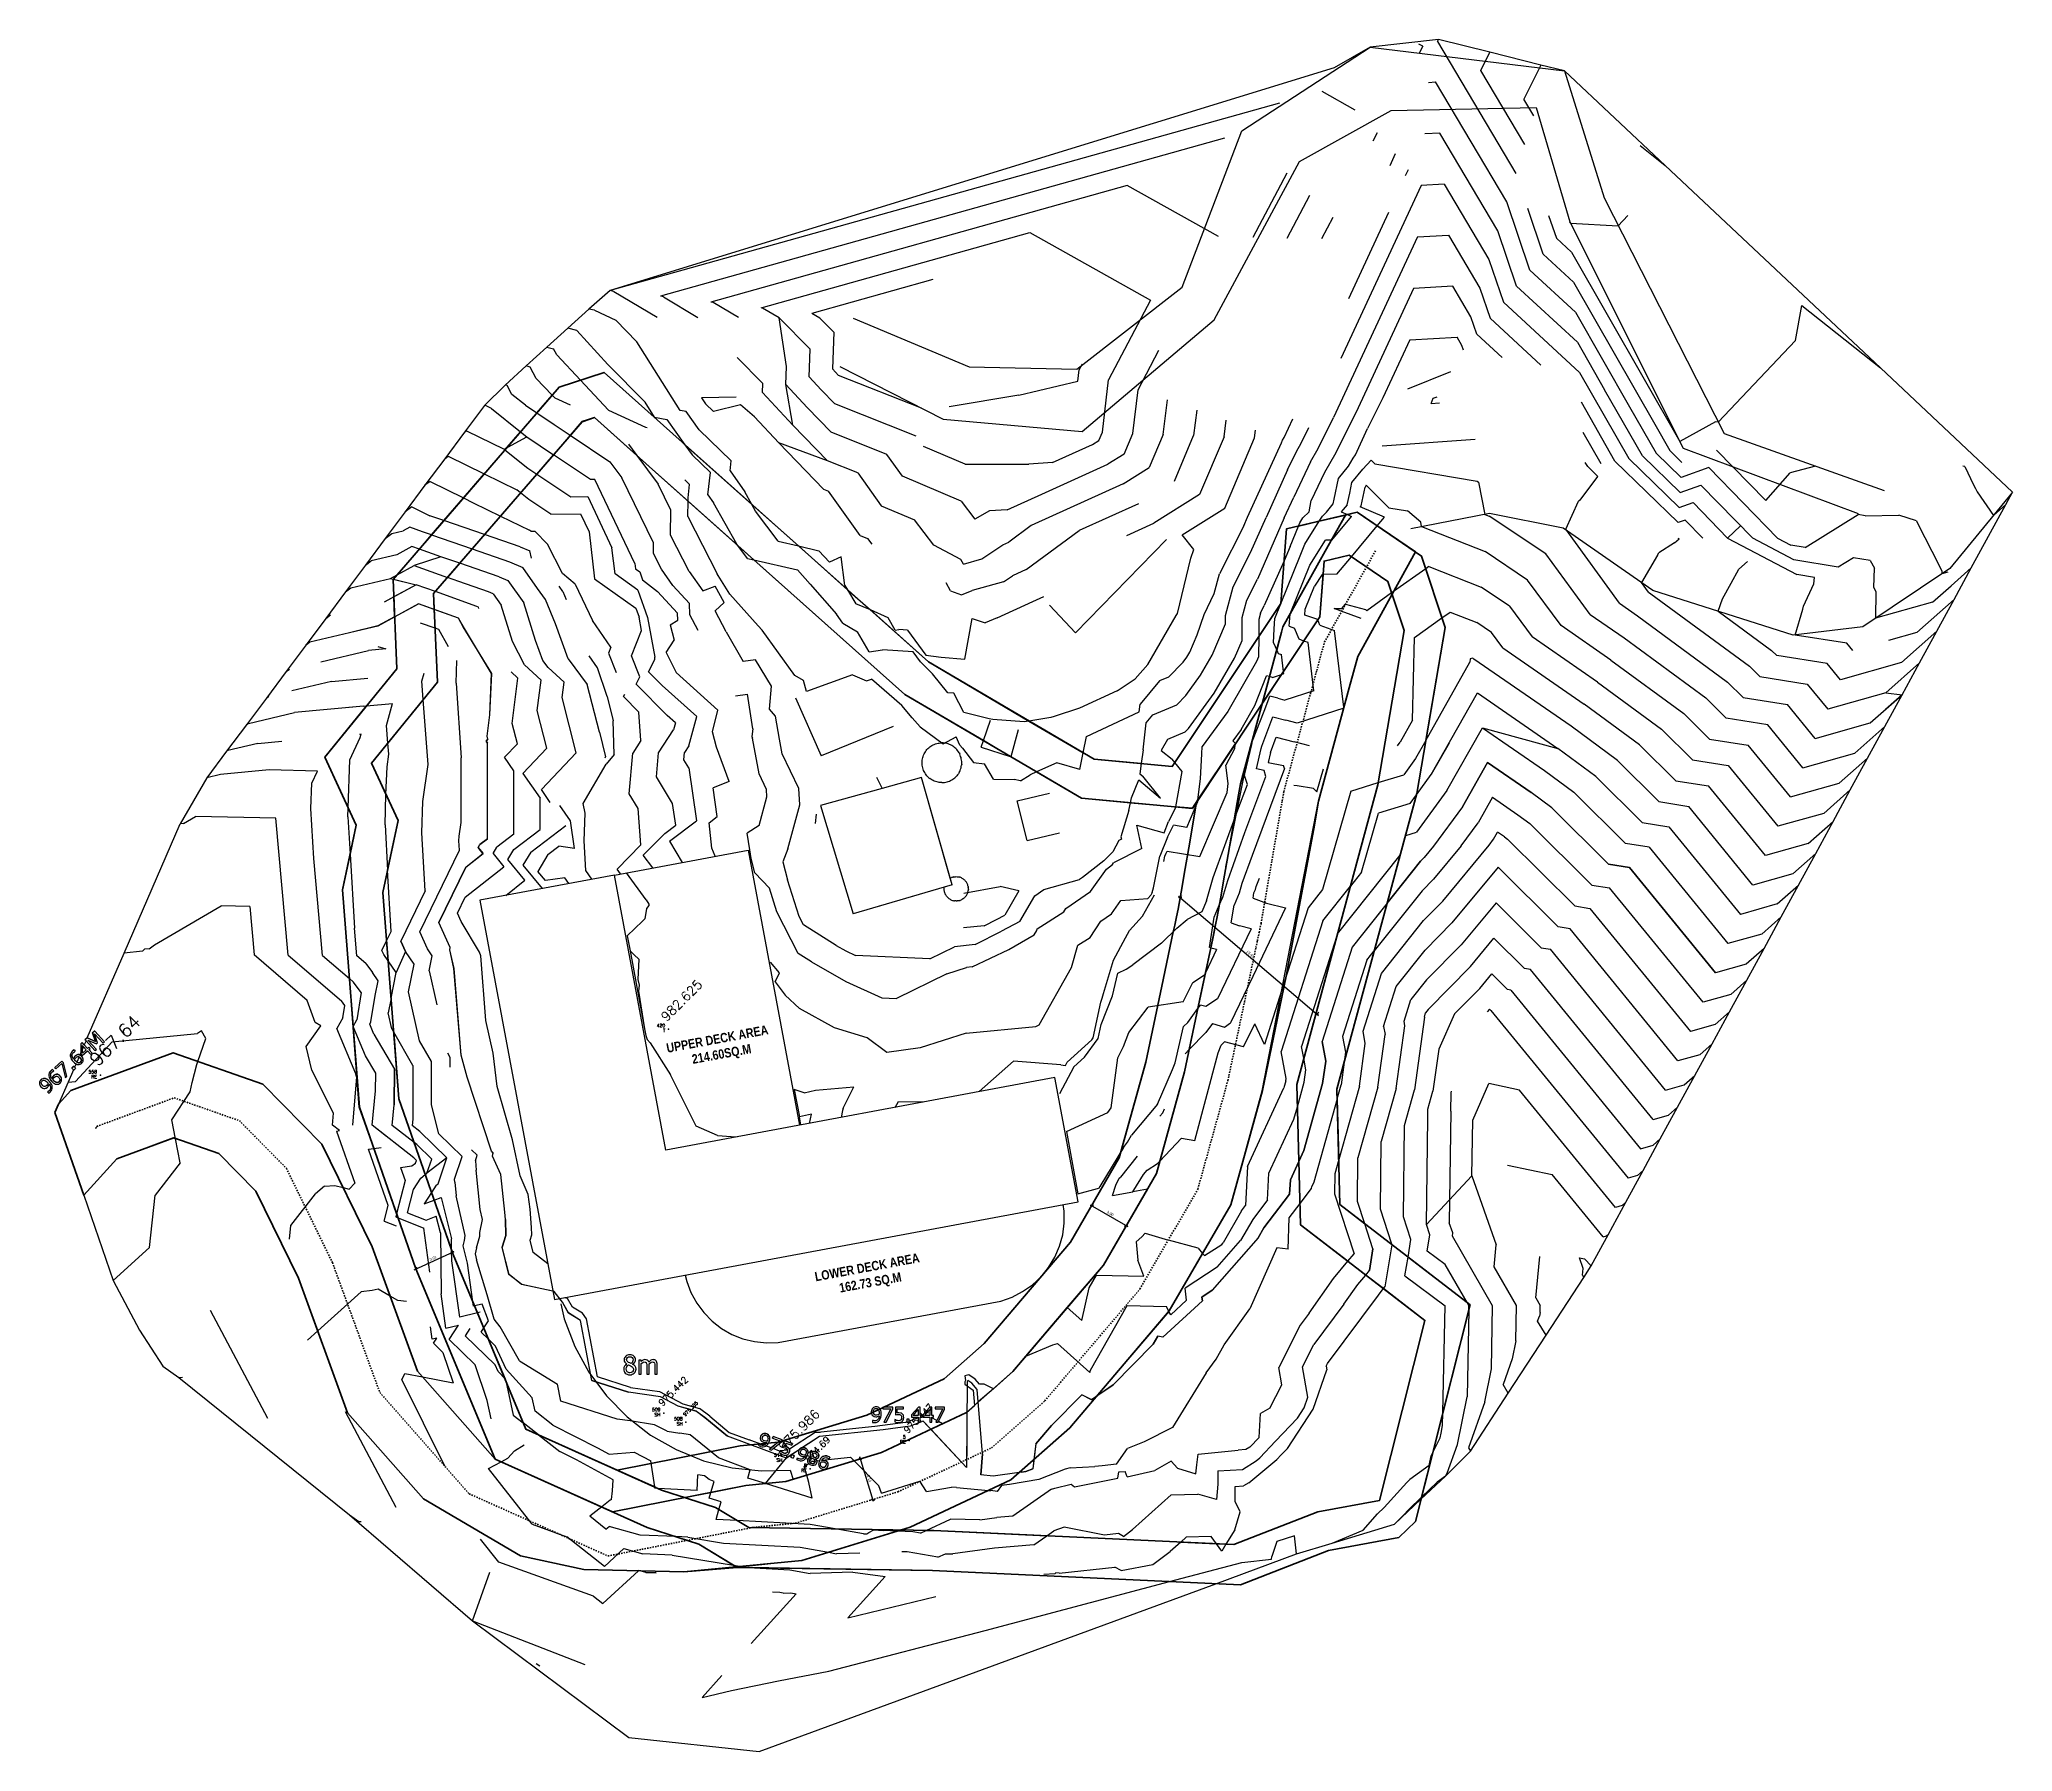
# Model space of a CAD drawing. Header units: metres. Extents: x 319894 to 3389272, y 120 to 6136017.
# Drawn here: x 320537.1 to 320685.3, y 3067798.1 to 3067926.6 of the extents above; entities that cross this region are included whole.
import ezdxf
from ezdxf.enums import TextEntityAlignment as Align

# ---------------------------------------------------------------- set-up
doc = ezdxf.new("R2010")
doc.units = ezdxf.units.M
doc.header["$MEASUREMENT"] = 0
doc.linetypes.add('DASHDOT', pattern=[1, 0.5, -0.25, 0, -0.25])
doc.layers.get('Defpoints').update_dxf_attribs({"color": 254})
doc.layers.add('a_MUEBLE', color=255, linetype='Continuous', lineweight=5)
doc.layers.add('wall', color=4, linetype='Continuous', lineweight=30)
for name, color, linetype in [('Points', 7, 'Continuous'), ('Points-ELV', 6, 'Continuous'), ('Points-NUM', 4, 'Continuous'), ('Points-TXT', 3, 'Continuous'), ('RE', 7, 'Continuous'), ('S-DIM', 7, 'Continuous'), ('SH', 7, 'Continuous'), ('T', 7, 'Continuous'), ('TEXT', 255, 'Continuous')]:
    doc.layers.add(name, color=color, linetype=linetype)
doc.styles.add('romans', font='romans.shx')
doc.styles.get("Standard").update_dxf_attribs({"font": 'arial.ttf'})
doc.dimstyles.get("Standard").update_dxf_attribs({"dimtxt": 0.2, "dimasz": 0.18, "dimexe": 0.2, "dimexo": 0.2, "dimgap": 0.09, "dimtad": 1, "dimzin": 0, "dimdsep": 46, "dimtxsty": 'Standard', "dimblk": 'OBLIQUE', "dimcen": 0.09, "dimdle": 0.15, "dimclrt": 7, "dimadec": 0, "dimazin": 0, "dimtfac": 1, "dimtofl": 0, "dimtmove": 0, "dimatfit": 3, "dimfxl": 0.3, "dimfxlon": 1, "dimtfillclr": 2, "dimtolj": 1, "dimtzin": 0, "dimarcsym": 0})

# ---------------------------------------------------------------- blocks, each defined once
blk = doc.blocks.new('DFGDF')
at = {"color": 252, "true_color": 0x939598}
for p, q in [((320420.57, 3068024.62), (320415.42, 3068024.04)), ((320419.38, 3068024.12), (320419.09, 3068024.28)), ((320420.49, 3068024.46), (320420.57, 3068024.62)), ((320420.49, 3068024.46), (320426.36, 3068014.57)), ((320424.41, 3068023.66), (320420.57, 3068024.62)), ((320405.8, 3068017.75), (320415.42, 3068024.04)), ((320415.42, 3068024.04), (320412.73, 3068022.5)), ((320415.42, 3068024.04), (320430.03, 3068022.26)), ((320419.38, 3068024.12), (320419.11, 3068023.6)), ((320423.73, 3068022.3), (320424.41, 3068023.66)), ((320428.24, 3068022.7), (320424.41, 3068023.66)), ((320412.73, 3068022.5), (320358.36, 3068005.78)), ((320419.82, 3068021.4), (320420.34, 3068021.43)), ((320425.69, 3068012.42), (320420.34, 3068021.43)), ((320427.03, 3068016.73), (320423.73, 3068022.3)), ((320428.24, 3068022.7), (320426.96, 3068020.14)), ((320430.03, 3068022.26), (320428.24, 3068022.7)), ((320437.58, 3068015.16), (320430.03, 3068022.26)), ((320430.03, 3068022.26), (320432.99, 3068012.74)), ((320408.61, 3068019.85), (320358.36, 3068005.78)), ((320411.79, 3068020.74), (320414.27, 3068019.35)), ((320427.71, 3068018.88), (320426.96, 3068020.14)), ((320410.12, 3068015.47), (320417.01, 3068019.28)), ((320417.01, 3068019.28), (320427.9, 3068019.51)), ((320427.9, 3068019.51), (320430.41, 3068010.92)), ((320404.49, 3068017.2), (320362.15, 3068005.34)), ((320401.3, 3068006.02), (320405.8, 3068017.75)), ((320415.95, 3068017.6), (320415.63, 3068016.99)), ((320420.66, 3068017.59), (320419.53, 3068017.53)), ((320425.01, 3068010.26), (320420.66, 3068017.59)), ((320403.72, 3068003.57), (320410.12, 3068015.47)), ((320416.93, 3068015.16), (320417.34, 3068016.06)), ((320435.7, 3068016.65), (320437.58, 3068015.16)), ((320409.16, 3068014.58), (320406.63, 3068009.76)), ((320418.09, 3068014.41), (320418.3, 3068014.86)), ((320453.75, 3067999.96), (320437.58, 3068015.16)), ((320397.18, 3068013.66), (320365.93, 3068004.91)), ((320404.05, 3068009.82), (320397.18, 3068013.66)), ((320409.2, 3068009.7), (320410.89, 3068012.92)), ((320419.25, 3068013.66), (320413.23, 3068000.68)), ((320420.98, 3068013.76), (320419.25, 3068013.66)), ((320420.98, 3068013.76), (320424.34, 3068008.11)), ((320427.42, 3068007.3), (320425.69, 3068012.42)), ((320432.99, 3068012.74), (320442, 3067995.03)), ((320412.62, 3068011.26), (320411.77, 3068009.65)), ((320416.8, 3068011.63), (320413.79, 3068005.14)), ((320428.41, 3068008.51), (320427.26, 3068011.92)), ((320428.83, 3068011.41), (320429.41, 3068009.71)), ((320434.05, 3068010.64), (320434.77, 3068011.4)), ((320369.71, 3068004.48), (320389.88, 3068010.13)), ((320389.88, 3068010.13), (320398.94, 3068005.05)), ((320418.97, 3068009.8), (320412.67, 3067996.23)), ((320418.97, 3068009.8), (320421.31, 3068009.93)), ((320421.31, 3068009.93), (320423.67, 3068005.95)), ((320426.42, 3068006.1), (320425.01, 3068010.26)), ((320430.55, 3068008.65), (320429.41, 3068009.71)), ((320430.46, 3068010.84), (320430.4, 3068010.91)), ((320430.41, 3068010.92), (320438.92, 3067993.95)), ((320430.46, 3068010.84), (320434.05, 3068010.64)), ((320424.34, 3068008.11), (320425.43, 3068004.9)), ((320430.7, 3068006.4), (320428.41, 3068008.51)), ((320430.55, 3068008.65), (320438.67, 3067994.44)), ((320382.58, 3068006.59), (320373.5, 3068004.04)), ((320430.85, 3068004.14), (320427.42, 3068007.3)), ((320358.36, 3068005.78), (320356.76, 3068004.38)), ((320358.63, 3068005.71), (320358.36, 3068005.78)), ((320358.63, 3068005.71), (320361.89, 3068003.78)), ((320362.36, 3068005.29), (320362.15, 3068005.34)), ((320362.36, 3068005.29), (320364.94, 3068003.76)), ((320393.4, 3067999.88), (320401.3, 3068006.02)), ((320398.94, 3068005.05), (320395.79, 3067999.07)), ((320418.68, 3068005.93), (320414.52, 3067996.97)), ((320421.63, 3068006.1), (320418.68, 3068005.93)), ((320422.99, 3068003.8), (320421.63, 3068006.1)), ((320423.67, 3068005.95), (320424.43, 3068003.69)), ((320430.99, 3068001.89), (320426.42, 3068006.1)), ((320430.7, 3068006.4), (320436.79, 3067995.74)), ((320356.76, 3068004.38), (320355.19, 3068002.95)), ((320357.2, 3068004.3), (320356.76, 3068004.38)), ((320357.2, 3068004.3), (320358.78, 3068003.54)), ((320360.36, 3068001.92), (320358.78, 3068003.54)), ((320366.09, 3068004.87), (320365.93, 3068004.91)), ((320368, 3068003.74), (320366.09, 3068004.87)), ((320369.81, 3068004.45), (320369.71, 3068004.48)), ((320371.05, 3068003.72), (320369.81, 3068004.45)), ((320373.37, 3068001.36), (320371.05, 3068003.72)), ((320371.6, 3068000.08), (320371.05, 3068003.72)), ((320371.6, 3068000.08), (320371.05, 3068003.72)), ((320374.1, 3068003.7), (320373.5, 3068004.04)), ((320375.15, 3068002.64), (320374.1, 3068003.7)), ((320376.6, 3068003.69), (320385.33, 3068000.04)), ((320393.81, 3067995.18), (320403.72, 3068003.57)), ((320423.43, 3068002.49), (320422.99, 3068003.8)), ((320424.43, 3068003.69), (320428.24, 3068000.18)), ((320425.43, 3068004.9), (320431.14, 3067999.63)), ((320430.85, 3068004.14), (320434.9, 3067997.04)), ((320447.37, 3068002.01), (320447.83, 3068004.64)), ((320447.83, 3068004.64), (320453.75, 3067999.96)), ((320355.19, 3068002.95), (320353.62, 3068001.53)), ((320355.85, 3068002.77), (320355.19, 3068002.95)), ((320358.2, 3068000.23), (320355.85, 3068002.77)), ((320375.15, 3068002.64), (320375.06, 3067999.89)), ((320418.4, 3068002.07), (320416.38, 3067997.71)), ((320418.4, 3068002.07), (320421.95, 3068002.27)), ((320422.32, 3068001.64), (320421.95, 3068002.27)), ((320425.34, 3068000.74), (320423.43, 3068002.49)), ((320353.62, 3068001.53), (320352.05, 3068000.11)), ((320353.62, 3068001.53), (320354.1, 3068001.4)), ((320354.36, 3068000.94), (320354.1, 3068001.4)), ((320354.36, 3068000.94), (320356.13, 3067999.04)), ((320363.61, 3067996.76), (320360.36, 3068001.92)), ((320369.83, 3067998.8), (320367.91, 3068000.75)), ((320373.31, 3067999.3), (320373.37, 3068001.36)), ((320398, 3067998.31), (320399.57, 3068001.3)), ((320422.44, 3068001.29), (320422.32, 3068001.64)), ((320430.99, 3068001.89), (320433.02, 3067998.33)), ((320447.37, 3068002.01), (320441.56, 3067995.9)), ((320352.05, 3068000.11), (320350.48, 3067998.68)), ((320352.36, 3068000.02), (320352.05, 3068000.11)), ((320352.82, 3067999.18), (320352.36, 3068000.02)), ((320354.01, 3067997.92), (320352.82, 3067999.18)), ((320357.91, 3067999.62), (320354.53, 3067998.52)), ((320363.76, 3067994.38), (320357.91, 3067999.62)), ((320358.2, 3068000.23), (320360.99, 3067997.38)), ((320371.56, 3067998.71), (320371.6, 3068000.08)), ((320374.22, 3067998.32), (320373.31, 3067999.3)), ((320375.06, 3067999.89), (320375.28, 3067999.65)), ((320375.52, 3067999.4), (320375.28, 3067999.65)), ((320381.75, 3067996.93), (320375.52, 3067999.4)), ((320375.61, 3068000.07), (320383.36, 3067996.11)), ((320385.33, 3068000.04), (320393.4, 3067999.88)), ((320393.49, 3067998.96), (320393.59, 3067999.82)), ((320393.59, 3067999.82), (320393.83, 3068000.28)), ((320421.45, 3067999.67), (320418.23, 3067998.37)), ((320431.14, 3067999.63), (320434.84, 3067993.16)), ((320463.66, 3067990.64), (320453.75, 3067999.96)), ((320350.48, 3067998.68), (320348.93, 3067997.14)), ((320350.62, 3067998.65), (320350.48, 3067998.68)), ((320350.99, 3067997.98), (320350.62, 3067998.65)), ((320352.02, 3067997.16), (320350.99, 3067997.98)), ((320352.86, 3067996.59), (320354.01, 3067997.92)), ((320354.53, 3067998.52), (320354.01, 3067997.92)), ((320354.2, 3067997.71), (320354.01, 3067997.92)), ((320354.2, 3067997.71), (320355.37, 3067997.18)), ((320356.13, 3067999.04), (320358.24, 3067996.79)), ((320367.82, 3067997.76), (320365.23, 3067997.72)), ((320365.23, 3067997.72), (320365.52, 3067997.27)), ((320369.81, 3067998.12), (320369.83, 3067998.8)), ((320369.81, 3067998.12), (320372.09, 3067995.66)), ((320373.15, 3067996.99), (320371.56, 3067998.71)), ((320372.09, 3067995.66), (320371.56, 3067998.71)), ((320374.22, 3067998.32), (320375.24, 3067997.26)), ((320389.04, 3067997.92), (320383.83, 3067997.04)), ((320389.04, 3067997.92), (320393.49, 3067998.96)), ((320395.32, 3067995.13), (320395.79, 3067999.07)), ((320397.6, 3067995.05), (320398, 3067998.31)), ((320416.38, 3067997.71), (320415.24, 3067995.41)), ((320420, 3067997.3), (320420.17, 3067997.68)), ((320420.17, 3067997.68), (320420.46, 3067997.79)), ((320435.87, 3067993.36), (320433.02, 3067998.33)), ((320348.93, 3067997.14), (320347.44, 3067995.14)), ((320348.95, 3067997.16), (320348.93, 3067997.14)), ((320349.45, 3067996.91), (320348.95, 3067997.16)), ((320349.45, 3067996.91), (320351.64, 3067995.17)), ((320352.86, 3067996.59), (320351.64, 3067995.17)), ((320352.02, 3067997.16), (320352.86, 3067996.59)), ((320352.86, 3067996.59), (320354.16, 3067995.72)), ((320357.19, 3067996.23), (320356.25, 3067995.93)), ((320360.36, 3067993.4), (320357.19, 3067996.23)), ((320358.24, 3067996.79), (320361.03, 3067995.52)), ((320361.69, 3067996.26), (320360.99, 3067997.38)), ((320361.69, 3067996.26), (320362.61, 3067996.09)), ((320364.07, 3067996.68), (320363.61, 3067996.76)), ((320365.05, 3067995.32), (320364.07, 3067996.68)), ((320365.52, 3067997.27), (320366.12, 3067996.68)), ((320368.15, 3067997.19), (320366.12, 3067996.68)), ((320369.21, 3067996.3), (320368.15, 3067997.19)), ((320369.21, 3067996.3), (320371.03, 3067994.34)), ((320374.96, 3067995.13), (320373.15, 3067996.99)), ((320381.35, 3067994.84), (320375.24, 3067997.26)), ((320399.89, 3067994.96), (320400.2, 3067997.56)), ((320402.41, 3067996.8), (320402.17, 3067994.88)), ((320408.97, 3067994.75), (320409.61, 3067996.13)), ((320411.53, 3067993.92), (320412.67, 3067996.23)), ((320414.52, 3067996.97), (320412.86, 3067993.58)), ((320420, 3067997.3), (320420.63, 3067997.34)), ((320433.81, 3067992.96), (320431.29, 3067997.38)), ((320434.9, 3067997.04), (320436.89, 3067993.56)), ((320347.44, 3067995.14), (320345.95, 3067993.14)), ((320347.44, 3067995.14), (320347.58, 3067995.25)), ((320347.58, 3067995.25), (320350.4, 3067993.86)), ((320350.4, 3067993.86), (320352.1, 3067994.8)), ((320350.46, 3067993.81), (320351.64, 3067995.17)), ((320351.64, 3067995.17), (320352.1, 3067994.8)), ((320352.1, 3067994.8), (320354.12, 3067993.45)), ((320355.37, 3067994.91), (320354.12, 3067993.45)), ((320354.16, 3067995.72), (320355.37, 3067994.91)), ((320356.25, 3067995.93), (320355.37, 3067994.91)), ((320355.37, 3067994.91), (320358.33, 3067992.91)), ((320361.03, 3067995.52), (320361.14, 3067995.5)), ((320362.61, 3067996.09), (320363.97, 3067994.2)), ((320365.05, 3067995.32), (320367.45, 3067992.98)), ((320372.09, 3067995.66), (320374.68, 3067993)), ((320379.15, 3067993.47), (320374.96, 3067995.13)), ((320383.36, 3067996.11), (320393.81, 3067995.18)), ((320395.06, 3067994.51), (320395.32, 3067995.13)), ((320396.95, 3067993.5), (320397.6, 3067995.05)), ((320399.89, 3067994.96), (320398.84, 3067992.49)), ((320400.73, 3067991.47), (320402.17, 3067994.88)), ((320404.46, 3067994.8), (320402.62, 3067990.46)), ((320404.46, 3067994.8), (320404.61, 3067996.05)), ((320404.52, 3067989.44), (320406.75, 3067994.72)), ((320406.75, 3067994.72), (320406.82, 3067995.29)), ((320408.85, 3067994.53), (320408.97, 3067994.75)), ((320410.21, 3067994.26), (320410.82, 3067995.49)), ((320414.32, 3067993.43), (320415.24, 3067995.41)), ((320432.78, 3067992.76), (320431.43, 3067995.12)), ((320432.78, 3067992.76), (320431.43, 3067995.12)), ((320432.78, 3067992.76), (320431.43, 3067995.12)), ((320436.79, 3067995.74), (320437.92, 3067993.76)), ((320441.36, 3067995.91), (320438.67, 3067994.44)), ((320441.56, 3067995.9), (320441.36, 3067995.91)), ((320442, 3067995.03), (320454.02, 3067990.77)), ((320345.95, 3067993.14), (320346.21, 3067993.35)), ((320346.21, 3067993.35), (320348.91, 3067992.02)), ((320350.46, 3067993.81), (320348.91, 3067992.02)), ((320350.4, 3067993.86), (320350.46, 3067993.81)), ((320350.46, 3067993.81), (320352.18, 3067992.44)), ((320352.86, 3067991.99), (320354.12, 3067993.45)), ((320356.9, 3067991.59), (320354.12, 3067993.45)), ((320359.73, 3067994.24), (320360.36, 3067993.4)), ((320361.76, 3067992.14), (320360.36, 3067993.4)), ((320360.36, 3067993.4), (320361.97, 3067991.24)), ((320363.97, 3067994.2), (320363.76, 3067994.38)), ((320363.97, 3067994.2), (320364.51, 3067993.44)), ((320363.97, 3067994.2), (320368.99, 3067989.72)), ((320365.89, 3067992.1), (320364.51, 3067993.44)), ((320374.39, 3067990.87), (320371.03, 3067994.34)), ((320374.68, 3067993), (320371.03, 3067994.34)), ((320380.31, 3067991.84), (320379.15, 3067993.47)), ((320385.03, 3067992.73), (320381.9, 3067994.07)), ((320391.58, 3067992.85), (320394.57, 3067994.21)), ((320394.57, 3067994.21), (320395.06, 3067994.51)), ((320396.95, 3067993.5), (320395.72, 3067992.73)), ((320406.23, 3067988.76), (320408.77, 3067994.35)), ((320408.77, 3067994.35), (320408.85, 3067994.53)), ((320409.23, 3067992.31), (320409.91, 3067993.73)), ((320409.91, 3067993.73), (320410.21, 3067994.26)), ((320410.96, 3067992.92), (320411.53, 3067993.92)), ((320412.86, 3067993.58), (320412.01, 3067992.12)), ((320413.8, 3067992.58), (320414.16, 3067993.2)), ((320414.16, 3067993.2), (320414.32, 3067993.43)), ((320423.32, 3067994.58), (320416.32, 3067994.08)), ((320438.62, 3067989.48), (320434.84, 3067993.16)), ((320438.7, 3067990.61), (320435.87, 3067993.36)), ((320436.89, 3067993.56), (320438.77, 3067991.73)), ((320438.77, 3067991.73), (320436.89, 3067993.56)), ((320437.92, 3067993.76), (320438.84, 3067992.86)), ((320438.92, 3067993.95), (320452.08, 3067989.04)), ((320445.14, 3067990), (320441.44, 3067993.79)), ((320345.95, 3067993.14), (320344.46, 3067991.15)), ((320347.35, 3067990.2), (320348.91, 3067992.02)), ((320348.91, 3067992.02), (320351.35, 3067990.82)), ((320352.86, 3067991.99), (320351.64, 3067990.58)), ((320352.18, 3067992.44), (320352.86, 3067991.99)), ((320352.86, 3067991.99), (320355.41, 3067990.28)), ((320358.33, 3067992.91), (320359.23, 3067991.71)), ((320361.62, 3067986.84), (320359.23, 3067991.71)), ((320361.76, 3067992.14), (320364.21, 3067989.96)), ((320365.71, 3067990.43), (320365.89, 3067992.1)), ((320367.37, 3067992.24), (320367.45, 3067992.98)), ((320367.37, 3067992.24), (320368.47, 3067990.65)), ((320376.96, 3067992.09), (320374.68, 3067993)), ((320376.96, 3067992.09), (320378.72, 3067989.62)), ((320384.72, 3067989.96), (320380.31, 3067991.84)), ((320385.03, 3067992.73), (320389.8, 3067992.74)), ((320391.58, 3067992.85), (320389.8, 3067992.74)), ((320390.78, 3067990.49), (320395.72, 3067992.73)), ((320396.88, 3067991.25), (320398.84, 3067992.49)), ((320409.23, 3067992.31), (320407.61, 3067988.73)), ((320410.96, 3067992.92), (320409.7, 3067990.27)), ((320412.01, 3067992.12), (320411.01, 3067990.01)), ((320413.04, 3067991.67), (320413.8, 3067992.58)), ((320414.05, 3067991.37), (320414.88, 3067992.35)), ((320415.5, 3067993.05), (320414.88, 3067992.35)), ((320415.78, 3067992.75), (320415.5, 3067993.05)), ((320415.78, 3067992.75), (320423.46, 3067991.46)), ((320431.2, 3067990.04), (320432.53, 3067991.81)), ((320431.76, 3067992.56), (320431.58, 3067992.87)), ((320432.53, 3067991.81), (320431.76, 3067992.56)), ((320438.55, 3067988.35), (320433.81, 3067992.96)), ((320440.85, 3067992.48), (320438.77, 3067991.73)), ((320446.02, 3067987.18), (320440.85, 3067992.48)), ((320445.14, 3067990), (320446.96, 3067992.08)), ((320448.86, 3067992.59), (320446.96, 3067992.08)), ((320460.07, 3067992.55), (320459.93, 3067992.59)), ((320460.07, 3067992.55), (320460.74, 3067991.18)), ((320344.46, 3067991.15), (320342.97, 3067989.15)), ((320344.84, 3067991.44), (320344.46, 3067991.15)), ((320344.84, 3067991.44), (320347.35, 3067990.2)), ((320345.88, 3067988.5), (320347.35, 3067990.2)), ((320347.35, 3067990.2), (320348.09, 3067989.84)), ((320351.64, 3067990.58), (320348.94, 3067987.45)), ((320351.64, 3067990.58), (320351.35, 3067990.82)), ((320352.26, 3067990.09), (320351.64, 3067990.58)), ((320355.41, 3067990.28), (320356.68, 3067990.3)), ((320356.68, 3067990.3), (320358.5, 3067986.46)), ((320357.22, 3067991.59), (320356.9, 3067991.59)), ((320360.21, 3067985.27), (320357.22, 3067991.59)), ((320362.93, 3067989.29), (320361.97, 3067991.24)), ((320364.32, 3067991.22), (320363.98, 3067991.55)), ((320364.21, 3067989.96), (320364.22, 3067990.22)), ((320364.22, 3067990.22), (320364.32, 3067991.22)), ((320365.71, 3067990.43), (320366.12, 3067989.84)), ((320368.99, 3067989.72), (320368.47, 3067990.65)), ((320374.39, 3067990.87), (320374.77, 3067990.72)), ((320377.13, 3067987.39), (320374.77, 3067990.72)), ((320388.18, 3067989.31), (320390.78, 3067990.49)), ((320396.88, 3067991.25), (320389.98, 3067988.13)), ((320402.62, 3067990.46), (320399.18, 3067988.3)), ((320408.98, 3067988.7), (320409.7, 3067990.27)), ((320412.73, 3067990.12), (320413.04, 3067991.67)), ((320413.7, 3067989.69), (320413.89, 3067990.56)), ((320413.89, 3067990.56), (320414.05, 3067991.37)), ((320414.75, 3067989.62), (320415.05, 3067991)), ((320415.14, 3067991.16), (320415.05, 3067991)), ((320415.14, 3067991.16), (320416.83, 3067989.47)), ((320423.46, 3067991.46), (320423.56, 3067991.38)), ((320423.56, 3067991.38), (320424.04, 3067988.97)), ((320438.7, 3067990.61), (320440.26, 3067991.17)), ((320444.15, 3067987.18), (320440.26, 3067991.17)), ((320463.66, 3067990.64), (320458.95, 3067984.91)), ((320460.74, 3067991.18), (320460.88, 3067990.91)), ((320460.88, 3067990.91), (320461.01, 3067990.65)), ((320461.01, 3067990.65), (320462.22, 3067988.89)), ((320463.16, 3067989.71), (320463.66, 3067990.64)), ((320342.97, 3067989.15), (320341.48, 3067987.15)), ((320343.48, 3067989.53), (320342.97, 3067989.15)), ((320343.48, 3067989.53), (320344.83, 3067988.86)), ((320345.88, 3067988.5), (320344.83, 3067988.86)), ((320348.09, 3067989.84), (320350.13, 3067988.83)), ((320350.13, 3067988.83), (320352.3, 3067987.77)), ((320353.92, 3067988.98), (320352.26, 3067990.09)), ((320353.92, 3067988.98), (320356.14, 3067989.01)), ((320356.14, 3067989.01), (320356.78, 3067987.66)), ((320362.9, 3067987.41), (320362.93, 3067989.29)), ((320364.2, 3067988.8), (320364.21, 3067989.96)), ((320364.2, 3067988.8), (320366.39, 3067984.51)), ((320367.95, 3067986.63), (320364.21, 3067989.96)), ((320367.87, 3067986.74), (320366.12, 3067989.84)), ((320369.28, 3067989.2), (320368.99, 3067989.72)), ((320368.99, 3067989.72), (320372.5, 3067986.6)), ((320370.98, 3067986.95), (320369.28, 3067989.2)), ((320378.72, 3067989.62), (320381.21, 3067988.56)), ((320384.72, 3067989.96), (320385.75, 3067988.62)), ((320386.85, 3067989.23), (320385.75, 3067988.62)), ((320388.18, 3067989.31), (320386.85, 3067989.23)), ((320398.03, 3067989.77), (320393.57, 3067987.76)), ((320401.31, 3067987.43), (320404.52, 3067989.44)), ((320405.94, 3067988.1), (320406.23, 3067988.76)), ((320406.45, 3067986.1), (320407.61, 3067988.73)), ((320410.38, 3067988.7), (320410.86, 3067989.16)), ((320410.86, 3067989.16), (320411.01, 3067990.01)), ((320411.6, 3067988.45), (320413.58, 3067988.92)), ((320411.6, 3067988.45), (320411.84, 3067988.83)), ((320412.16, 3067989.14), (320411.84, 3067988.83)), ((320412.16, 3067989.14), (320412.65, 3067989.76)), ((320413.58, 3067988.92), (320412.53, 3067987.04)), ((320412.54, 3067987.04), (320414.03, 3067988.82)), ((320412.65, 3067989.76), (320412.73, 3067990.12)), ((320413.7, 3067989.69), (320413.26, 3067989.15)), ((320413.26, 3067989.15), (320413.72, 3067988.95)), ((320413.58, 3067988.92), (320413.72, 3067988.95)), ((320414.46, 3067989.12), (320413.72, 3067988.95)), ((320413.72, 3067988.95), (320414.03, 3067988.82)), ((320415.96, 3067988.1), (320414.46, 3067989.12)), ((320414.67, 3067989.53), (320414.75, 3067989.62)), ((320416.5, 3067988.75), (320414.67, 3067989.53)), ((320415.96, 3067988.1), (320416.5, 3067988.75)), ((320416.83, 3067989.47), (320418.23, 3067989.24)), ((320419.22, 3067988.39), (320418.23, 3067989.24)), ((320424.4, 3067989.04), (320418.49, 3067987.89)), ((320424.04, 3067988.97), (320424.37, 3067988.84)), ((320428.61, 3067986.01), (320424.37, 3067988.84)), ((320429.93, 3067987.92), (320424.4, 3067989.04)), ((320430.12, 3067987.86), (320431.06, 3067989.96)), ((320431.2, 3067990.04), (320431.06, 3067989.96)), ((320438.62, 3067989.48), (320439.67, 3067989.86)), ((320442.27, 3067987.19), (320439.67, 3067989.86)), ((320448.08, 3067986.48), (320452.07, 3067988.95)), ((320452.6, 3067988.86), (320452.07, 3067988.95)), ((320452.6, 3067988.86), (320455.12, 3067988.9)), ((320456.44, 3067988.49), (320455.12, 3067988.9)), ((320460.56, 3067984.95), (320463.16, 3067989.71)), ((320463.16, 3067989.71), (320462.22, 3067988.89)), ((320341.48, 3067987.15), (320341.97, 3067987.52)), ((320341.97, 3067987.52), (320342.82, 3067987.72)), ((320343.32, 3067988), (320342.82, 3067987.72)), ((320344.27, 3067987.66), (320343.32, 3067988)), ((320344.04, 3067986.36), (320344.95, 3067987.43)), ((320344.95, 3067987.43), (320344.27, 3067987.66)), ((320344.95, 3067987.43), (320345.88, 3067988.5)), ((320344.95, 3067987.43), (320348.01, 3067986.37)), ((320348.94, 3067987.45), (320345.88, 3067988.5)), ((320348.94, 3067987.45), (320348.01, 3067986.37)), ((320351.6, 3067986.54), (320348.94, 3067987.45)), ((320352.43, 3067987.67), (320352.3, 3067987.77)), ((320352.73, 3067987.68), (320352.43, 3067987.67)), ((320352.73, 3067987.68), (320353.65, 3067986.74)), ((320356.78, 3067987.66), (320357.2, 3067984.14)), ((320364.3, 3067984.68), (320362.9, 3067987.41)), ((320377.13, 3067987.39), (320377.69, 3067987.15)), ((320382.67, 3067986.65), (320381.21, 3067988.56)), ((320389.98, 3067988.13), (320388.29, 3067986.89)), ((320389.61, 3067984.84), (320393.57, 3067987.76)), ((320397.17, 3067987.38), (320399.18, 3067988.3)), ((320402.2, 3067986.32), (320401.31, 3067987.43)), ((320405.94, 3067988.1), (320404.11, 3067984.5)), ((320408.98, 3067988.7), (320406.97, 3067984.11)), ((320409.14, 3067987.88), (320408.72, 3067982.28)), ((320410.05, 3067988.09), (320409.14, 3067987.88)), ((320409.43, 3067986.56), (320410.05, 3067988.09)), ((320410.05, 3067988.09), (320411.6, 3067988.45)), ((320410.05, 3067988.09), (320410.14, 3067988.33)), ((320410.14, 3067988.33), (320410.38, 3067988.7)), ((320410.52, 3067986.74), (320411.6, 3067988.45)), ((320414.03, 3067985.79), (320415.96, 3067988.1)), ((320415.96, 3067988.1), (320418.83, 3067986.15)), ((320419.29, 3067988.05), (320419.22, 3067988.39)), ((320419.29, 3067988.05), (320424.06, 3067986.18)), ((320436.65, 3067983.26), (320429.93, 3067987.92)), ((320434.14, 3067982.3), (320430.12, 3067987.86)), ((320439.08, 3067988.54), (320438.55, 3067988.35)), ((320439.08, 3067988.54), (320440.4, 3067987.19)), ((320442.27, 3067987.19), (320443.23, 3067988.12)), ((320442.27, 3067987.19), (320443.23, 3067988.12)), ((320456.44, 3067988.49), (320456.55, 3067988.27)), ((320456.55, 3067988.27), (320457.61, 3067986.21)), ((320341.48, 3067987.15), (320339.99, 3067985.16)), ((320342.34, 3067985.94), (320340.43, 3067985.49)), ((320343.48, 3067986.56), (320342.34, 3067985.94)), ((320342.36, 3067984.42), (320344.04, 3067986.36)), ((320344.04, 3067986.36), (320343.48, 3067986.56)), ((320345.64, 3067985.79), (320343.64, 3067985.12)), ((320345.64, 3067985.79), (320344.04, 3067986.36)), ((320347.08, 3067985.3), (320345.64, 3067985.79)), ((320347.08, 3067985.3), (320348.01, 3067986.37)), ((320348.01, 3067986.37), (320350.81, 3067985.41)), ((320351.6, 3067986.54), (320352.33, 3067986.22)), ((320352.46, 3067985.68), (320352.33, 3067986.22)), ((320354.78, 3067984.54), (320353.65, 3067986.74)), ((320358.73, 3067984.51), (320358.5, 3067986.46)), ((320361.61, 3067986.03), (320361.62, 3067986.84)), ((320362.21, 3067984.85), (320361.61, 3067986.03)), ((320367.95, 3067986.63), (320367.87, 3067986.74)), ((320368.68, 3067985.66), (320367.95, 3067986.63)), ((320367.95, 3067986.63), (320369.16, 3067985.55)), ((320370.98, 3067986.95), (320372.5, 3067986.6)), ((320372.5, 3067986.6), (320374.02, 3067986.24)), ((320372.5, 3067986.6), (320376.18, 3067983.31)), ((320374.83, 3067985.39), (320374.02, 3067986.24)), ((320375.72, 3067985.77), (320374.83, 3067985.39)), ((320375.99, 3067983.64), (320375.72, 3067985.77)), ((320377.69, 3067987.15), (320378.02, 3067986.72)), ((320384.7, 3067985.59), (320382.67, 3067986.65)), ((320386.28, 3067985.62), (320387.85, 3067986.68)), ((320387.85, 3067986.68), (320388.29, 3067986.89)), ((320393.3, 3067980.07), (320400.13, 3067987.08)), ((320401.97, 3067985.68), (320402.2, 3067986.32)), ((320405.14, 3067983.52), (320406.45, 3067986.1)), ((320408.27, 3067981.14), (320410.16, 3067985.86)), ((320409.43, 3067986.56), (320408.96, 3067985.48)), ((320412.53, 3067987.04), (320409.42, 3067981.48)), ((320410.16, 3067985.86), (320410.52, 3067986.74)), ((320410.89, 3067985.16), (320412.08, 3067987.04)), ((320413.86, 3067985.9), (320411.97, 3067985.46)), ((320412.53, 3067987.04), (320412.08, 3067987.04)), ((320412.54, 3067987.04), (320412.53, 3067987.04)), ((320412.92, 3067984.47), (320414.03, 3067985.79)), ((320413.86, 3067985.9), (320414.03, 3067985.79)), ((320416.76, 3067983.93), (320414.03, 3067985.79)), ((320417.19, 3067983.17), (320418.83, 3067986.15)), ((320418.83, 3067986.15), (320419.29, 3067985.83)), ((320419.6, 3067984.89), (320419.29, 3067985.83)), ((320427.25, 3067984.04), (320424.06, 3067986.18)), ((320431.95, 3067981.46), (320428.61, 3067986.01)), ((320437.01, 3067985.91), (320435.79, 3067983.85)), ((320437.01, 3067985.91), (320437.09, 3067986.09)), ((320438.27, 3067986.83), (320437.09, 3067986.09)), ((320438.27, 3067986.83), (320438.63, 3067987.14)), ((320438.53, 3067987.19), (320438.63, 3067987.14)), ((320442.27, 3067987.19), (320447.47, 3067984.45)), ((320447.24, 3067985.55), (320444.15, 3067987.18)), ((320446.02, 3067987.18), (320447.01, 3067986.66)), ((320448.08, 3067986.48), (320447.01, 3067986.66)), ((320457.61, 3067986.21), (320458.36, 3067984.72)), ((320339.99, 3067985.16), (320338.5, 3067983.16)), ((320339.99, 3067985.16), (320340.43, 3067985.49)), ((320341.87, 3067984.16), (320342.36, 3067984.42)), ((320342.06, 3067984.08), (320342.36, 3067984.42)), ((320342.36, 3067984.42), (320343.64, 3067985.12)), ((320343.64, 3067985.12), (320346.16, 3067984.23)), ((320347.08, 3067985.3), (320346.16, 3067984.23)), ((320350.02, 3067984.28), (320347.08, 3067985.3)), ((320350.02, 3067984.28), (320350.69, 3067984)), ((320350.81, 3067985.41), (320351.81, 3067984.98)), ((320352.92, 3067983.41), (320351.81, 3067984.98)), ((320355.74, 3067983.74), (320354.78, 3067984.54)), ((320360.44, 3067983.29), (320358.73, 3067984.51)), ((320360.21, 3067985.27), (320360.26, 3067984.89)), ((320360.26, 3067984.89), (320360.59, 3067984.66)), ((320360.59, 3067984.66), (320360.8, 3067984.06)), ((320363.08, 3067983.62), (320362.21, 3067984.85)), ((320364.3, 3067984.68), (320365.32, 3067983.22)), ((320366.48, 3067984.39), (320366.39, 3067984.51)), ((320367.34, 3067982.99), (320366.48, 3067984.39)), ((320368.68, 3067985.66), (320369.16, 3067985.55)), ((320369.16, 3067985.55), (320372.42, 3067984.8)), ((320369.16, 3067985.55), (320380.49, 3067975.45)), ((320373.39, 3067983.72), (320372.42, 3067984.8)), ((320384.89, 3067985.24), (320384.7, 3067985.59)), ((320384.89, 3067985.24), (320386.28, 3067985.62)), ((320387.91, 3067983.91), (320388.58, 3067984.36)), ((320389.61, 3067984.84), (320388.58, 3067984.36)), ((320400.95, 3067981.53), (320401.97, 3067985.68)), ((320403.72, 3067983.02), (320404.11, 3067984.5)), ((320408.96, 3067985.48), (320407.48, 3067982.12)), ((320409.42, 3067981.49), (320410.89, 3067985.16)), ((320411.82, 3067984.46), (320411.26, 3067983.57)), ((320411.89, 3067984.46), (320411.65, 3067981.27)), ((320411.89, 3067984.46), (320411.82, 3067984.46)), ((320411.89, 3067984.46), (320411.97, 3067985.46)), ((320412.92, 3067984.47), (320411.89, 3067984.46)), ((320419.6, 3067984.89), (320417.19, 3067983.17)), ((320419.83, 3067985.05), (320419.6, 3067984.89)), ((320419.6, 3067984.89), (320420.82, 3067981.19)), ((320419.83, 3067985.05), (320423.75, 3067983.51)), ((320442.54, 3067983.81), (320443.11, 3067984.86)), ((320443.11, 3067984.86), (320443.77, 3067985.42)), ((320450.57, 3067985), (320447.24, 3067985.55)), ((320448.78, 3067984.23), (320447.47, 3067984.45)), ((320451.71, 3067985.7), (320450.57, 3067985)), ((320452.96, 3067985.5), (320451.71, 3067985.7)), ((320458.95, 3067984.91), (320452.43, 3067980.53)), ((320452.96, 3067985.5), (320453.3, 3067984.92)), ((320453.24, 3067983.49), (320453.3, 3067984.92)), ((320458.36, 3067984.72), (320458.36, 3067984.51)), ((320458.81, 3067984.64), (320458.36, 3067984.51)), ((320459.04, 3067983.61), (320460.56, 3067984.95)), ((320459.27, 3067982.57), (320460.56, 3067984.95)), ((320338.5, 3067983.16), (320337.02, 3067981.16)), ((320338.5, 3067983.16), (320338.89, 3067983.46)), ((320338.89, 3067983.46), (320341.87, 3067984.16)), ((320343.81, 3067983.69), (320341.4, 3067982.37)), ((320341.87, 3067984.16), (320343.81, 3067983.69)), ((320341.87, 3067984.16), (320342.09, 3067984.1)), ((320342.06, 3067984.08), (320342.12, 3067982.77)), ((320342.09, 3067984.1), (320343.81, 3067983.69)), ((320343.81, 3067983.69), (320342.12, 3067982.77)), ((320343.81, 3067983.69), (320342.12, 3067982.77)), ((320345.25, 3067983.17), (320343.81, 3067983.69)), ((320345.25, 3067983.17), (320345.11, 3067983.02)), ((320345.16, 3067981.82), (320345.11, 3067983.02)), ((320345.25, 3067983.17), (320346.16, 3067984.23)), ((320348.36, 3067982.06), (320345.25, 3067983.17)), ((320347, 3067983.93), (320346.16, 3067984.23)), ((320349.23, 3067983.16), (320347, 3067983.93)), ((320349.57, 3067983.01), (320349.23, 3067983.16)), ((320349.57, 3067983.01), (320350.18, 3067982.16)), ((320350.69, 3067984), (320351.88, 3067982.32)), ((320353.5, 3067982.57), (320352.92, 3067983.41)), ((320354.81, 3067983.17), (320354.54, 3067983.58)), ((320354.81, 3067983.17), (320355.06, 3067982.57)), ((320355.74, 3067983.74), (320357.03, 3067981.01)), ((320357.2, 3067984.14), (320360.3, 3067981.93)), ((320360.44, 3067983.29), (320361.18, 3067981.22)), ((320360.8, 3067984.06), (320361.92, 3067983.19)), ((320363.43, 3067981.56), (320361.92, 3067983.19)), ((320364.31, 3067982.28), (320363.08, 3067983.62)), ((320365.32, 3067983.22), (320366.25, 3067983.57)), ((320366.93, 3067982.34), (320366.25, 3067983.57)), ((320367.34, 3067982.99), (320369.48, 3067980.6)), ((320373.39, 3067983.72), (320375.35, 3067981.47)), ((320375.99, 3067983.64), (320376.18, 3067983.31)), ((320376.18, 3067983.31), (320376.82, 3067982.25)), ((320376.18, 3067983.31), (320377.9, 3067981.79)), ((320383.91, 3067983.23), (320383.59, 3067983.83)), ((320383.91, 3067983.23), (320384.75, 3067982.93)), ((320384.75, 3067982.93), (320385.54, 3067983.26)), ((320387.91, 3067983.91), (320385.54, 3067983.26)), ((320390.11, 3067982.42), (320390.92, 3067982.8)), ((320402.97, 3067981.45), (320403.72, 3067983.02)), ((320404.57, 3067981.37), (320405.14, 3067983.52)), ((320406.17, 3067982.53), (320406.97, 3067984.11)), ((320410.56, 3067981.84), (320411.26, 3067983.57)), ((320417.08, 3067982.97), (320414.49, 3067978.3)), ((320417.04, 3067983.07), (320415.17, 3067981.73)), ((320416.76, 3067983.93), (320417.04, 3067983.07)), ((320417.19, 3067983.17), (320417.04, 3067983.07)), ((320417.04, 3067983.07), (320417.08, 3067982.97)), ((320417.19, 3067983.17), (320417.08, 3067982.97)), ((320417.08, 3067982.97), (320417.97, 3067980.25)), ((320425.89, 3067982.08), (320423.75, 3067983.51)), ((320429.77, 3067980.62), (320427.25, 3067984.04)), ((320436.32, 3067983.14), (320435.79, 3067983.85)), ((320436.32, 3067983.14), (320436.5, 3067983.01)), ((320436.5, 3067983.01), (320443.92, 3067977.56)), ((320447.18, 3067979.9), (320436.65, 3067983.26)), ((320441.88, 3067982.62), (320442.54, 3067983.81)), ((320447.96, 3067982.08), (320448.74, 3067983.75)), ((320448.74, 3067983.75), (320448.78, 3067984.23)), ((320453.24, 3067983.49), (320453.4, 3067983.15)), ((320453.4, 3067983.15), (320453.37, 3067981.17)), ((320457.65, 3067982.38), (320459.04, 3067983.61)), ((320337.02, 3067981.16), (320337.36, 3067981.42)), ((320342.12, 3067982.77), (320341.4, 3067982.37)), ((320342.12, 3067982.77), (320341.4, 3067982.37)), ((320342.18, 3067981.28), (320342.12, 3067982.77)), ((320342.18, 3067981.28), (320343.97, 3067982.25)), ((320345.16, 3067981.82), (320343.97, 3067982.25)), ((320346.99, 3067981.17), (320345.16, 3067981.82)), ((320345.22, 3067980.42), (320345.16, 3067981.82)), ((320348.48, 3067982), (320348.36, 3067982.06)), ((320348.51, 3067981.89), (320348.48, 3067982)), ((320351.04, 3067979.42), (320350.18, 3067982.16)), ((320352.76, 3067979.5), (320351.88, 3067982.32)), ((320354.25, 3067980.74), (320353.5, 3067982.57)), ((320360.3, 3067981.93), (320360.55, 3067981.24)), ((320363.45, 3067981.03), (320363.43, 3067981.56)), ((320364.35, 3067981.42), (320364.31, 3067982.28)), ((320364.97, 3067980.24), (320364.35, 3067981.42)), ((320366.25, 3067981.73), (320366.93, 3067982.34)), ((320367.07, 3067980.15), (320366.25, 3067981.73)), ((320375.83, 3067980.8), (320375.35, 3067981.47)), ((320377.9, 3067981.79), (320376.82, 3067982.25)), ((320379.23, 3067981.21), (320377.9, 3067981.79)), ((320382.27, 3067977.89), (320377.9, 3067981.79)), ((320387.43, 3067981.2), (320390.11, 3067982.42)), ((320393.3, 3067980.07), (320391.34, 3067982.15)), ((320398.73, 3067977.69), (320400.87, 3067981.38)), ((320400.77, 3067970.34), (320408.72, 3067982.28)), ((320400.87, 3067981.38), (320400.95, 3067981.53)), ((320402.45, 3067979.93), (320402.97, 3067981.45)), ((320404.56, 3067980.75), (320404.57, 3067981.37)), ((320405.82, 3067981.22), (320406.17, 3067982.53)), ((320407.19, 3067981.55), (320407.07, 3067981.08)), ((320407.19, 3067981.55), (320407.48, 3067982.12)), ((320408.88, 3067980.52), (320409.42, 3067981.48)), ((320409.34, 3067980.57), (320409.42, 3067981.48)), ((320409.42, 3067981.48), (320409.42, 3067981.49)), ((320410.53, 3067981.4), (320410.56, 3067981.84)), ((320411.49, 3067981.08), (320410.53, 3067981.4)), ((320412.73, 3067981.89), (320413.31, 3067981.9)), ((320413.24, 3067981.7), (320412.73, 3067981.89)), ((320414.75, 3067981.15), (320413.24, 3067981.7)), ((320413.31, 3067981.9), (320413.58, 3067982.22)), ((320413.58, 3067982.22), (320415.07, 3067981.83)), ((320415.17, 3067981.73), (320415.07, 3067981.83)), ((320420.82, 3067981.19), (320421.43, 3067981.63)), ((320421.43, 3067981.63), (320423.44, 3067980.85)), ((320425.89, 3067982.08), (320427.58, 3067979.78)), ((320431.95, 3067981.46), (320434.5, 3067979.69)), ((320434.14, 3067982.3), (320435.5, 3067981.35)), ((320435.5, 3067981.35), (320442.27, 3067976.38)), ((320441.55, 3067981.69), (320441.88, 3067982.62)), ((320441.55, 3067981.69), (320445.57, 3067978.74)), ((320447.33, 3067979.91), (320447.92, 3067981.86)), ((320447.92, 3067981.86), (320447.96, 3067982.08)), ((320457.65, 3067982.38), (320453.37, 3067981.17)), ((320456.48, 3067980.11), (320459.27, 3067982.57)), ((320457.97, 3067980.19), (320459.27, 3067982.57)), ((320337.02, 3067981.16), (320335.53, 3067979.17)), ((320340.92, 3067980.59), (320338.79, 3067980.08)), ((320342.18, 3067981.28), (320340.92, 3067980.59)), ((320342.18, 3067981.28), (320342.35, 3067977.38)), ((320345.22, 3067980.42), (320344.13, 3067980.81)), ((320345.5, 3067980.32), (320345.22, 3067980.42)), ((320345.4, 3067976.37), (320345.22, 3067980.42)), ((320346.23, 3067979.02), (320345.5, 3067980.32)), ((320347.34, 3067980.53), (320346.99, 3067981.17)), ((320349.47, 3067977.03), (320347.34, 3067980.53)), ((320355.21, 3067978.13), (320354.25, 3067980.74)), ((320358.41, 3067978.99), (320357.03, 3067981.01)), ((320359.96, 3067978.36), (320360.73, 3067980.24)), ((320360.73, 3067980.24), (320360.55, 3067981.24)), ((320361.18, 3067981.22), (320361.72, 3067978.24)), ((320362.88, 3067980.67), (320363.45, 3067981.03)), ((320362.88, 3067980.67), (320363.18, 3067979.53)), ((320367.07, 3067980.15), (320368.35, 3067977.93)), ((320369.77, 3067980.28), (320369.48, 3067980.6)), ((320372.22, 3067976.88), (320369.77, 3067980.28)), ((320375.83, 3067980.8), (320376.94, 3067980.14)), ((320377.81, 3067978.64), (320376.94, 3067980.14)), ((320379.76, 3067980.28), (320379.23, 3067981.21)), ((320379.76, 3067980.28), (320380.04, 3067980.33)), ((320380.68, 3067980.28), (320380.04, 3067980.33)), ((320380.68, 3067980.28), (320382.07, 3067978.4)), ((320385, 3067978.09), (320385.55, 3067981.16)), ((320385.55, 3067981.16), (320386.52, 3067980.82)), ((320387.43, 3067981.2), (320386.52, 3067980.82)), ((320401.89, 3067978.63), (320402.45, 3067979.93)), ((320403.56, 3067978.4), (320404.56, 3067980.75)), ((320405.81, 3067979.51), (320405.82, 3067981.22)), ((320407.07, 3067981.08), (320407.06, 3067979.79)), ((320408.18, 3067979.32), (320408.21, 3067980.38)), ((320408.21, 3067980.38), (320408.27, 3067981.14)), ((320408.88, 3067980.52), (320408.41, 3067978.78)), ((320409.34, 3067980.57), (320409.74, 3067980.43)), ((320410.09, 3067979.59), (320409.74, 3067980.43)), ((320410.44, 3067979.46), (320411.5, 3067981.04)), ((320411.5, 3067981.04), (320411.49, 3067981.08)), ((320411.65, 3067981.27), (320411.5, 3067981.04)), ((320411.66, 3067980.64), (320411.5, 3067981.04)), ((320411.66, 3067980.64), (320412.76, 3067980.24)), ((320413.46, 3067974.5), (320412.76, 3067980.24)), ((320417.97, 3067980.25), (320416.03, 3067968.83)), ((320418.76, 3067979.73), (320420.82, 3067981.19)), ((320419.61, 3067972), (320421.05, 3067980.47)), ((320420.82, 3067981.19), (320421.05, 3067980.47)), ((320424.53, 3067980.11), (320423.44, 3067980.85)), ((320425.4, 3067978.94), (320424.53, 3067980.11)), ((320433.5, 3067978.03), (320429.77, 3067980.62)), ((320452.43, 3067980.53), (320447.18, 3067979.9)), ((320451.22, 3067979.29), (320447.33, 3067979.91)), ((320456.48, 3067980.11), (320454.34, 3067979.51)), ((320457.97, 3067980.19), (320455.32, 3067977.85)), ((320456.67, 3067977.81), (320457.97, 3067980.19)), ((320335.53, 3067979.17), (320334.04, 3067977.17)), ((320335.53, 3067979.17), (320335.82, 3067979.39)), ((320336.63, 3067977.9), (320340.22, 3067978.75)), ((320341.53, 3067978.87), (320340.22, 3067978.75)), ((320340.91, 3067979.05), (320341.53, 3067978.87)), ((320351.93, 3067977.66), (320351.04, 3067979.42)), ((320353.31, 3067978.01), (320352.76, 3067979.5)), ((320357.41, 3067977.44), (320356.79, 3067978.34)), ((320358.41, 3067978.99), (320358.24, 3067978.56)), ((320358.24, 3067978.56), (320358.82, 3067977.1)), ((320360.59, 3067976.78), (320359.96, 3067978.36)), ((320362.57, 3067978.6), (320363.18, 3067979.53)), ((320362.57, 3067978.6), (320363.32, 3067977.09)), ((320377.81, 3067978.64), (320378.82, 3067978.81)), ((320381.12, 3067978.64), (320378.82, 3067978.81)), ((320381.67, 3067977.89), (320381.12, 3067978.64)), ((320382.07, 3067978.4), (320383.23, 3067978.26)), ((320401.67, 3067978.25), (320401.89, 3067978.63)), ((320402.69, 3067976.89), (320403.56, 3067978.4)), ((320405.23, 3067978.17), (320405.81, 3067979.51)), ((320407.06, 3067979.79), (320407.05, 3067978.28)), ((320407.87, 3067976.79), (320408.41, 3067978.78)), ((320408.18, 3067979.32), (320408.41, 3067978.78)), ((320408.41, 3067978.78), (320408.51, 3067978.53)), ((320408.51, 3067978.53), (320408.78, 3067978.44)), ((320408.93, 3067977.18), (320408.78, 3067978.44)), ((320408.93, 3067977.18), (320410.44, 3067979.46)), ((320410.44, 3067979.46), (320410.09, 3067979.59)), ((320410.77, 3067979.34), (320410.44, 3067979.46)), ((320411.21, 3067975.72), (320410.77, 3067979.34)), ((320418.61, 3067973.51), (320418.76, 3067979.73)), ((320425.4, 3067978.94), (320431.5, 3067974.72)), ((320432.5, 3067976.38), (320427.58, 3067979.78)), ((320434.5, 3067979.69), (320440.62, 3067975.2)), ((320445.95, 3067978.37), (320445.57, 3067978.74)), ((320449.74, 3067977.76), (320445.95, 3067978.37)), ((320451.67, 3067978.75), (320451.22, 3067979.29)), ((320334.04, 3067977.17), (320332.55, 3067975.17)), ((320334.04, 3067977.17), (320334.28, 3067977.35)), ((320342.35, 3067977.38), (320340.08, 3067974.59)), ((320344.22, 3067976.44), (320344.39, 3067977.05)), ((320346.79, 3067976.3), (320346.86, 3067977.99)), ((320349.34, 3067973.91), (320349.47, 3067977.03)), ((320351.44, 3067976.66), (320350.92, 3067977.14)), ((320351.93, 3067977.66), (320353.18, 3067976.51)), ((320353.72, 3067977.46), (320353.31, 3067978.01)), ((320353.72, 3067977.46), (320354.92, 3067976.37)), ((320355.21, 3067978.13), (320356.65, 3067976.2)), ((320358.15, 3067975.3), (320357.41, 3067977.44)), ((320361.25, 3067977.15), (320361.71, 3067978.08)), ((320362.26, 3067976.12), (320361.25, 3067977.15)), ((320361.71, 3067978.08), (320361.72, 3067978.24)), ((320366.46, 3067974.26), (320363.32, 3067977.09)), ((320369.27, 3067978.05), (320368.35, 3067977.93)), ((320370.49, 3067976.08), (320369.27, 3067978.05)), ((320372.88, 3067976.49), (320372.22, 3067976.88)), ((320376.57, 3067976.92), (320373.1, 3067975.67)), ((320376.57, 3067976.92), (320377.62, 3067976.48)), ((320381.67, 3067977.89), (320382.57, 3067977)), ((320382.27, 3067977.89), (320389.81, 3067973.45)), ((320383.72, 3067975.58), (320382.57, 3067977)), ((320383.23, 3067978.26), (320385, 3067978.09)), ((320397.78, 3067976.63), (320398.73, 3067977.69)), ((320400.28, 3067976.74), (320401.38, 3067977.86)), ((320401.38, 3067977.86), (320401.67, 3067978.25)), ((320401.58, 3067975.37), (320402.69, 3067976.89)), ((320403.71, 3067975.54), (320405.23, 3067978.17)), ((320406.9, 3067977.93), (320406.01, 3067976.39)), ((320407.05, 3067978.28), (320406.9, 3067977.93)), ((320407.32, 3067974.76), (320408.78, 3067976.95)), ((320408.09, 3067976.73), (320408.78, 3067976.95)), ((320408.93, 3067977.18), (320408.78, 3067976.95)), ((320408.78, 3067976.95), (320408.95, 3067977.01)), ((320408.95, 3067977.01), (320408.93, 3067977.18)), ((320413.46, 3067974.5), (320414.49, 3067978.3)), ((320419.61, 3067972), (320422.92, 3067977.86)), ((320422.93, 3067978.13), (320422.92, 3067977.86)), ((320423.13, 3067978.18), (320422.93, 3067978.13)), ((320423.21, 3067978.1), (320423.13, 3067978.18)), ((320430.51, 3067973.06), (320423.21, 3067978.1)), ((320433.5, 3067978.03), (320438.97, 3067974.02)), ((320443.92, 3067977.56), (320444.69, 3067976.8)), ((320450.73, 3067976.55), (320449.74, 3067977.76)), ((320455.32, 3067977.85), (320450.73, 3067976.55)), ((320456.67, 3067977.81), (320454.15, 3067975.58)), ((320455.37, 3067975.43), (320456.67, 3067977.81)), ((320337.44, 3067976.42), (320334.47, 3067975.72)), ((320337.44, 3067976.42), (320340.16, 3067976.67)), ((320344.33, 3067975.06), (320344.22, 3067976.44)), ((320345.4, 3067976.37), (320344.33, 3067975.06)), ((320346.79, 3067976.3), (320347.18, 3067970.69)), ((320351.01, 3067973.28), (320351.44, 3067976.66)), ((320352.89, 3067974.25), (320353.18, 3067976.51)), ((320354.77, 3067975.22), (320354.92, 3067976.37)), ((320357.56, 3067972.62), (320356.65, 3067976.2)), ((320359.37, 3067975.29), (320359.46, 3067975.47)), ((320360.31, 3067976.22), (320360.59, 3067976.78)), ((320362.64, 3067973.87), (320360.31, 3067976.22)), ((320364.86, 3067973.79), (320362.26, 3067976.12)), ((320367.77, 3067975.34), (320368.68, 3067975.46)), ((320369.07, 3067972.87), (320368.68, 3067975.46)), ((320370.33, 3067974.35), (320370.49, 3067976.08)), ((320373.1, 3067975.67), (320372.88, 3067976.49)), ((320377.62, 3067976.48), (320377.99, 3067976.59)), ((320380.26, 3067974.63), (320377.99, 3067976.59)), ((320386.39, 3067971.98), (320380.49, 3067975.45)), ((320384.16, 3067975.54), (320383.72, 3067975.58)), ((320384.91, 3067974.1), (320384.16, 3067975.54)), ((320396.42, 3067975.72), (320393.6, 3067974.41)), ((320396.42, 3067975.72), (320397.78, 3067976.63)), ((320399.61, 3067976.46), (320398.15, 3067974.72)), ((320400.28, 3067976.74), (320399.61, 3067976.46)), ((320401.78, 3067972.88), (320403.71, 3067975.54)), ((320406.01, 3067976.39), (320404.73, 3067974.18)), ((320406.78, 3067974.61), (320407.64, 3067976.85)), ((320407.87, 3067976.79), (320407.32, 3067974.76)), ((320407.87, 3067976.79), (320407.64, 3067976.85)), ((320407.88, 3067976.79), (320407.87, 3067976.79)), ((320408.09, 3067976.73), (320407.88, 3067976.79)), ((320411.21, 3067975.72), (320409.02, 3067975.02)), ((320420.02, 3067969.44), (320423.48, 3067975.57)), ((320423.48, 3067975.57), (320429.51, 3067971.4)), ((320432.5, 3067976.38), (320437.31, 3067972.84)), ((320442.27, 3067976.38), (320443.43, 3067975.23)), ((320444.69, 3067976.8), (320448.25, 3067976.23)), ((320448.25, 3067976.23), (320449.79, 3067974.35)), ((320454.15, 3067975.58), (320449.79, 3067974.35)), ((320452.98, 3067973.32), (320455.37, 3067975.43)), ((320454.08, 3067973.04), (320455.37, 3067975.43)), ((320455.37, 3067975.43), (320454.11, 3067974.31)), ((320455.37, 3067975.43), (320454.11, 3067974.31)), ((320454.15, 3067975.58), (320455.37, 3067975.43)), ((320454.15, 3067975.58), (320455.37, 3067975.43)), ((320332.55, 3067975.17), (320331.06, 3067973.18)), ((320331.2, 3067973.28), (320334.67, 3067974.1)), ((320332.55, 3067975.17), (320332.74, 3067975.32)), ((320339.85, 3067974.57), (320334.67, 3067974.1)), ((320336.94, 3067970.75), (320340.08, 3067974.59)), ((320339.85, 3067974.57), (320338.49, 3067974.45)), ((320339.85, 3067974.57), (320338.49, 3067974.45)), ((320339.85, 3067974.57), (320340.08, 3067974.59)), ((320340.08, 3067974.59), (320342.03, 3067974.77)), ((320341.58, 3067973.11), (320342.03, 3067974.77)), ((320344.33, 3067975.06), (320341.68, 3067971.8)), ((320344.71, 3067970.19), (320344.33, 3067975.06)), ((320349.13, 3067972.31), (320349.34, 3067973.91)), ((320353.61, 3067971.41), (320352.89, 3067974.25)), ((320355.82, 3067971.07), (320354.77, 3067975.22)), ((320358.15, 3067975.3), (320358.6, 3067973.47)), ((320360.52, 3067974.13), (320359.37, 3067975.29)), ((320360.68, 3067972), (320360.52, 3067974.13)), ((320366.04, 3067972.65), (320366.46, 3067974.26)), ((320370.78, 3067973.83), (320370.33, 3067974.35)), ((320372.29, 3067975.19), (320374.22, 3067970.83)), ((320381.03, 3067973.69), (320380.26, 3067974.63)), ((320386.83, 3067973.63), (320384.91, 3067974.1)), ((320393.6, 3067974.41), (320391.69, 3067973.79)), ((320394.12, 3067972.29), (320398.09, 3067974.15)), ((320398.09, 3067974.15), (320398.15, 3067974.72)), ((320398.61, 3067973.33), (320399.12, 3067973.93)), ((320399.12, 3067973.93), (320400.9, 3067974.68)), ((320400.9, 3067974.68), (320401.58, 3067975.37)), ((320404.73, 3067974.18), (320402.81, 3067971.54)), ((320407.32, 3067974.76), (320405.26, 3067971.68)), ((320405.75, 3067972.82), (320406.78, 3067974.61)), ((320407.32, 3067974.76), (320406.29, 3067970.98)), ((320406.6, 3067971.96), (320407.46, 3067974.19)), ((320407.46, 3067974.19), (320407.89, 3067975.31)), ((320408.49, 3067975.16), (320407.89, 3067975.31)), ((320408.49, 3067975.16), (320409.02, 3067975.02)), ((320413.44, 3067974.41), (320409.95, 3067973.3)), ((320411.54, 3067967.44), (320413.44, 3067974.41)), ((320413.44, 3067974.41), (320413.46, 3067974.5)), ((320413.47, 3067974.42), (320413.44, 3067974.41)), ((320413.47, 3067974.42), (320413.46, 3067974.5)), ((320435.66, 3067971.66), (320431.5, 3067974.72)), ((320438.97, 3067974.02), (320440.9, 3067972.1)), ((320440.62, 3067975.2), (320442.16, 3067973.67)), ((320443.43, 3067975.23), (320446.77, 3067974.7)), ((320448.85, 3067972.15), (320446.77, 3067974.7)), ((320331.06, 3067973.18), (320329.57, 3067971.18)), ((320331.2, 3067973.28), (320331.06, 3067973.18)), ((320339.54, 3067972.47), (320339.67, 3067972.48)), ((320339.6, 3067972.22), (320339.67, 3067972.48)), ((320341.68, 3067971.8), (320341.58, 3067973.11)), ((320351.4, 3067971.75), (320351.01, 3067973.28)), ((320357.56, 3067972.62), (320358.02, 3067970.77)), ((320358.67, 3067970.95), (320358.6, 3067973.47)), ((320362, 3067971.07), (320363.12, 3067972.79)), ((320363.26, 3067973.31), (320362.64, 3067973.87)), ((320363.26, 3067973.31), (320363.12, 3067972.79)), ((320364.28, 3067971.6), (320364.86, 3067973.79)), ((320366.35, 3067971.5), (320366.04, 3067972.65)), ((320369.07, 3067972.87), (320369.01, 3067972.28)), ((320371.09, 3067972.08), (320370.78, 3067973.83)), ((320379.61, 3067973.04), (320374.22, 3067970.83)), ((320381.63, 3067973.01), (320381.03, 3067973.69)), ((320381.63, 3067973.01), (320383.36, 3067971.73)), ((320386.39, 3067971.98), (320386.93, 3067973.52)), ((320387.1, 3067973.57), (320386.83, 3067973.63)), ((320389.45, 3067973.4), (320387.1, 3067973.57)), ((320388.48, 3067970.78), (320389.02, 3067972.82)), ((320389.81, 3067973.45), (320389.45, 3067973.4)), ((320391.44, 3067973.71), (320389.81, 3067973.45)), ((320389.81, 3067973.45), (320393.87, 3067971.06)), ((320391.69, 3067973.79), (320391.44, 3067973.71)), ((320398.38, 3067971.29), (320398.61, 3067973.33)), ((320401.52, 3067972.62), (320400.2, 3067972.06)), ((320401.78, 3067972.88), (320401.52, 3067972.62)), ((320405.75, 3067972.82), (320405.12, 3067971.96)), ((320407.29, 3067971.56), (320408.13, 3067973.77)), ((320408.13, 3067973.77), (320409.1, 3067973.53)), ((320409.95, 3067973.3), (320409.1, 3067973.53)), ((320418.61, 3067973.51), (320417.67, 3067971.86)), ((320421.19, 3067968.23), (320423.86, 3067972.95)), ((320423.86, 3067972.95), (320428.51, 3067969.74)), ((320423.86, 3067972.95), (320429.51, 3067971.4)), ((320434.01, 3067970.48), (320430.51, 3067973.06)), ((320437.31, 3067972.84), (320439.64, 3067970.53)), ((320445.29, 3067973.17), (320442.16, 3067973.67)), ((320447.92, 3067969.95), (320445.29, 3067973.17)), ((320448.85, 3067972.15), (320452.98, 3067973.32)), ((320451.82, 3067971.05), (320454.08, 3067973.04)), ((320452.78, 3067970.66), (320454.08, 3067973.04)), ((320329.57, 3067971.18), (320328.08, 3067969.18)), ((320329.66, 3067971.25), (320329.57, 3067971.18)), ((320331.9, 3067971.77), (320329.66, 3067971.25)), ((320331.9, 3067971.77), (320333.71, 3067971.94)), ((320338.83, 3067970.53), (320339.6, 3067972.22)), ((320340.45, 3067970.3), (320341.68, 3067971.8)), ((320341.61, 3067970.01), (320341.74, 3067970.96)), ((320341.74, 3067970.96), (320341.68, 3067971.8)), ((320349.19, 3067972.08), (320349.05, 3067971.93)), ((320349.05, 3067971.93), (320349.15, 3067971.79)), ((320349.19, 3067972.08), (320349.13, 3067972.31)), ((320351.4, 3067971.75), (320350.43, 3067970.73)), ((320353.61, 3067971.41), (320351.82, 3067969.52)), ((320353.2, 3067968.31), (320355.82, 3067971.07)), ((320358.67, 3067970.95), (320358.06, 3067970.22)), ((320359.79, 3067968), (320360.06, 3067971.05)), ((320360.68, 3067972), (320360.06, 3067971.05)), ((320361.85, 3067969.27), (320362, 3067971.07)), ((320363.9, 3067970.55), (320363.95, 3067971.08)), ((320364.28, 3067971.6), (320363.95, 3067971.08)), ((320367.31, 3067968.91), (320366.35, 3067971.5)), ((320369.01, 3067972.28), (320369.05, 3067972.16)), ((320369.54, 3067969.48), (320369.05, 3067972.16)), ((320371.29, 3067970.99), (320371.09, 3067972.08)), ((320372.53, 3067968.4), (320371.29, 3067970.99)), ((320381.89, 3067970.89), (320381.93, 3067970.98)), ((320381.93, 3067970.98), (320381.98, 3067971.07)), ((320381.98, 3067971.07), (320382.03, 3067971.15)), ((320382.03, 3067971.15), (320382.09, 3067971.23)), ((320382.09, 3067971.23), (320382.15, 3067971.31)), ((320382.15, 3067971.31), (320382.21, 3067971.38)), ((320382.21, 3067971.38), (320382.29, 3067971.44)), ((320382.36, 3067971.51), (320382.29, 3067971.44)), ((320382.36, 3067971.51), (320382.44, 3067971.56)), ((320382.44, 3067971.56), (320382.52, 3067971.62)), ((320382.52, 3067971.62), (320382.61, 3067971.66)), ((320382.61, 3067971.66), (320382.7, 3067971.7)), ((320382.7, 3067971.7), (320382.79, 3067971.74)), ((320382.79, 3067971.74), (320382.88, 3067971.76)), ((320382.88, 3067971.76), (320382.98, 3067971.79)), ((320382.98, 3067971.79), (320383.07, 3067971.8)), ((320383.07, 3067971.8), (320383.17, 3067971.81)), ((320383.17, 3067971.81), (320383.27, 3067971.82)), ((320383.37, 3067971.81), (320383.27, 3067971.82)), ((320383.36, 3067971.73), (320384.34, 3067972.27)), ((320383.46, 3067971.8), (320383.37, 3067971.81)), ((320383.56, 3067971.79), (320383.46, 3067971.8)), ((320383.66, 3067971.76), (320383.56, 3067971.79)), ((320383.75, 3067971.74), (320383.66, 3067971.76)), ((320383.84, 3067971.7), (320383.75, 3067971.74)), ((320383.93, 3067971.66), (320383.84, 3067971.7)), ((320384.02, 3067971.62), (320383.93, 3067971.66)), ((320384.1, 3067971.56), (320384.02, 3067971.62)), ((320384.18, 3067971.51), (320384.1, 3067971.56)), ((320384.25, 3067971.44), (320384.18, 3067971.51)), ((320384.32, 3067971.38), (320384.25, 3067971.44)), ((320384.39, 3067971.31), (320384.32, 3067971.38)), ((320384.63, 3067971.63), (320384.34, 3067972.27)), ((320384.45, 3067971.23), (320384.39, 3067971.31)), ((320384.51, 3067971.15), (320384.45, 3067971.23)), ((320384.56, 3067971.07), (320384.51, 3067971.15)), ((320384.56, 3067971.07), (320384.61, 3067970.98)), ((320384.65, 3067970.89), (320384.61, 3067970.98)), ((320384.83, 3067971.42), (320384.63, 3067971.63)), ((320384.83, 3067971.42), (320385.65, 3067970.35)), ((320386.22, 3067971.5), (320386.39, 3067971.98)), ((320386.22, 3067971.5), (320388.4, 3067970.8)), ((320388.4, 3067970.8), (320386.39, 3067971.98)), ((320393.62, 3067969.81), (320393.87, 3067971.06)), ((320393.87, 3067971.06), (320394.12, 3067972.29)), ((320394.7, 3067970.58), (320393.87, 3067971.06)), ((320398.38, 3067971.29), (320398.24, 3067970.26)), ((320400.2, 3067972.06), (320399.74, 3067971.23)), ((320399.74, 3067971.23), (320400.56, 3067970.59)), ((320402.5, 3067967.53), (320405.26, 3067971.68)), ((320402.7, 3067969.12), (320402.79, 3067970.98)), ((320402.79, 3067970.98), (320402.81, 3067971.54)), ((320405.23, 3067971.37), (320404.59, 3067970.14)), ((320404.6, 3067962.5), (320406.29, 3067970.98)), ((320405.12, 3067971.96), (320405.28, 3067971.78)), ((320405.26, 3067971.68), (320405.23, 3067971.37)), ((320405.28, 3067971.78), (320405.26, 3067971.68)), ((320406.03, 3067969.49), (320406.55, 3067971.68)), ((320406.55, 3067971.68), (320406.6, 3067971.96)), ((320406.89, 3067969.87), (320407.25, 3067971.38)), ((320407.25, 3067971.38), (320407.29, 3067971.56)), ((320407.95, 3067971.08), (320407.78, 3067970.35)), ((320407.95, 3067971.08), (320408.38, 3067972.23)), ((320408.38, 3067972.23), (320409.71, 3067971.9)), ((320410.88, 3067971.58), (320409.71, 3067971.9)), ((320417.47, 3067971.58), (320417.67, 3067971.86)), ((320419.61, 3067972), (320418.84, 3067970.65)), ((320419.61, 3067972), (320418.93, 3067968.02)), ((320421.35, 3067971.8), (320420.02, 3067969.44)), ((320432.36, 3067969.3), (320429.51, 3067971.4)), ((320438.38, 3067968.97), (320435.66, 3067971.66)), ((320440.9, 3067972.1), (320443.8, 3067971.64)), ((320446.98, 3067967.75), (320443.8, 3067971.64)), ((320447.92, 3067969.95), (320451.82, 3067971.05)), ((320332.75, 3067969.78), (320329.12, 3067969.45)), ((320336.38, 3067969.69), (320332.75, 3067969.78)), ((320335.97, 3067968.79), (320336.38, 3067969.69)), ((320336.94, 3067970.75), (320338.7, 3067966.93)), ((320338.7, 3067966.93), (320338.83, 3067970.53)), ((320341.53, 3067967.95), (320340.45, 3067970.3)), ((320341.53, 3067967.95), (320341.61, 3067970.01)), ((320344.31, 3067967.42), (320344.71, 3067970.19)), ((320347.17, 3067965.83), (320347.18, 3067970.69)), ((320349.15, 3067964.61), (320349.15, 3067970.21)), ((320351.14, 3067969.72), (320350.43, 3067970.73)), ((320351.13, 3067964.96), (320351.14, 3067969.72)), ((320351.82, 3067969.52), (320353.12, 3067967.65)), ((320356.34, 3067967.25), (320358.06, 3067970.22)), ((320357.98, 3067970.68), (320358.02, 3067970.77)), ((320364.26, 3067969.94), (320363.9, 3067970.55)), ((320364.26, 3067969.94), (320364.85, 3067965.97)), ((320370.1, 3067968.31), (320369.54, 3067969.48)), ((320381.78, 3067970.42), (320381.79, 3067970.52)), ((320381.78, 3067970.32), (320381.78, 3067970.42)), ((320381.78, 3067970.22), (320381.78, 3067970.32)), ((320381.79, 3067970.13), (320381.78, 3067970.22)), ((320381.79, 3067970.52), (320381.81, 3067970.61)), ((320381.81, 3067970.03), (320381.79, 3067970.13)), ((320381.81, 3067970.61), (320381.83, 3067970.71)), ((320381.83, 3067969.94), (320381.81, 3067970.03)), ((320381.83, 3067970.71), (320381.86, 3067970.8)), ((320381.86, 3067969.84), (320381.83, 3067969.94)), ((320381.86, 3067970.8), (320381.89, 3067970.89)), ((320381.89, 3067969.75), (320381.86, 3067969.84)), ((320381.93, 3067969.66), (320381.89, 3067969.75)), ((320381.98, 3067969.58), (320381.93, 3067969.66)), ((320382.03, 3067969.49), (320381.98, 3067969.58)), ((320382.09, 3067969.41), (320382.03, 3067969.49)), ((320384.51, 3067969.49), (320384.45, 3067969.41)), ((320384.56, 3067969.58), (320384.51, 3067969.49)), ((320384.56, 3067969.58), (320384.61, 3067969.66)), ((320384.61, 3067969.66), (320384.65, 3067969.75)), ((320384.68, 3067970.8), (320384.65, 3067970.89)), ((320384.65, 3067969.75), (320384.68, 3067969.84)), ((320384.71, 3067970.71), (320384.68, 3067970.8)), ((320384.68, 3067969.84), (320384.71, 3067969.94)), ((320384.73, 3067970.61), (320384.71, 3067970.71)), ((320384.71, 3067969.94), (320384.73, 3067970.03)), ((320384.75, 3067970.52), (320384.73, 3067970.61)), ((320384.73, 3067970.03), (320384.75, 3067970.13)), ((320384.76, 3067970.42), (320384.75, 3067970.52)), ((320384.76, 3067970.22), (320384.75, 3067970.13)), ((320384.76, 3067970.32), (320384.76, 3067970.42)), ((320384.76, 3067970.22), (320384.76, 3067970.32)), ((320385.65, 3067970.35), (320386.48, 3067970.25)), ((320387.15, 3067969.09), (320386.48, 3067970.25)), ((320388.4, 3067970.8), (320388.48, 3067970.78)), ((320390.38, 3067969.64), (320388.4, 3067970.8)), ((320390.38, 3067969.64), (320389.9, 3067969.42)), ((320391.89, 3067970.32), (320390.38, 3067969.64)), ((320390.38, 3067969.64), (320393.75, 3067967.65)), ((320393.62, 3067969.81), (320391.89, 3067970.32)), ((320398.24, 3067970.26), (320394.7, 3067970.58)), ((320398.24, 3067970.26), (320398.13, 3067969.48)), ((320398.13, 3067969.48), (320398.35, 3067969.31)), ((320398.24, 3067970.26), (320400.57, 3067970.04)), ((320400.77, 3067970.34), (320400.56, 3067970.59)), ((320400.77, 3067970.34), (320400.57, 3067970.04)), ((320401.3, 3067969.67), (320400.77, 3067970.34)), ((320400.84, 3067967.01), (320401.3, 3067969.67)), ((320404.76, 3067968.76), (320404.59, 3067970.14)), ((320406, 3067969.37), (320406.03, 3067969.49)), ((320409, 3067969.9), (320406.57, 3067963.37)), ((320407.46, 3067969.75), (320406.89, 3067969.87)), ((320407.6, 3067969.3), (320407.46, 3067969.75)), ((320407.78, 3067970.35), (320408.93, 3067970.11)), ((320409, 3067969.9), (320408.93, 3067970.11)), ((320411.42, 3067968.14), (320411.92, 3067969.87)), ((320418.84, 3067970.65), (320417.95, 3067969.42)), ((320422.36, 3067967.02), (320424.24, 3067970.34)), ((320424.24, 3067970.34), (320427.51, 3067968.08)), ((320428.51, 3067969.74), (320430.71, 3067968.12)), ((320434.01, 3067970.48), (320437.11, 3067967.4)), ((320439.64, 3067970.53), (320442.32, 3067970.11)), ((320442.32, 3067970.11), (320446.04, 3067965.55)), ((320450.65, 3067968.79), (320452.78, 3067970.66)), ((320451.48, 3067968.28), (320452.78, 3067970.66)), ((320328.08, 3067969.18), (320326.08, 3067965.73)), ((320329.12, 3067969.45), (320328.08, 3067969.18)), ((320335.9, 3067966.88), (320335.97, 3067968.79)), ((320353.85, 3067967.34), (320353.2, 3067968.31)), ((320360.46, 3067966.88), (320359.79, 3067968)), ((320363.05, 3067967.26), (320361.85, 3067969.27)), ((320367.31, 3067968.91), (320366.09, 3067968.45)), ((320366.41, 3067966.29), (320366.09, 3067968.45)), ((320370.13, 3067967.75), (320370.1, 3067968.31)), ((320372.6, 3067967.16), (320372.53, 3067968.4)), ((320378.8, 3067968.39), (320374.15, 3067967.1)), ((320378.37, 3067969.24), (320378.8, 3067968.39)), ((320381.74, 3067969.21), (320378.8, 3067968.39)), ((320383.9, 3067961.65), (320381.74, 3067969.21)), ((320384.04, 3067961.16), (320381.74, 3067969.21)), ((320382.15, 3067969.34), (320382.09, 3067969.41)), ((320382.21, 3067969.27), (320382.15, 3067969.34)), ((320382.29, 3067969.2), (320382.21, 3067969.27)), ((320382.29, 3067969.2), (320382.36, 3067969.14)), ((320382.44, 3067969.08), (320382.36, 3067969.14)), ((320382.52, 3067969.03), (320382.44, 3067969.08)), ((320382.61, 3067968.98), (320382.52, 3067969.03)), ((320382.7, 3067968.94), (320382.61, 3067968.98)), ((320382.79, 3067968.91), (320382.7, 3067968.94)), ((320382.88, 3067968.88), (320382.79, 3067968.91)), ((320382.98, 3067968.86), (320382.88, 3067968.88)), ((320383.07, 3067968.84), (320382.98, 3067968.86)), ((320383.17, 3067968.83), (320383.07, 3067968.84)), ((320383.27, 3067968.83), (320383.17, 3067968.83)), ((320383.27, 3067968.83), (320383.37, 3067968.83)), ((320383.37, 3067968.83), (320383.46, 3067968.84)), ((320383.46, 3067968.84), (320383.56, 3067968.86)), ((320383.56, 3067968.86), (320383.66, 3067968.88)), ((320383.66, 3067968.88), (320383.75, 3067968.91)), ((320383.75, 3067968.91), (320383.84, 3067968.94)), ((320383.84, 3067968.94), (320383.93, 3067968.98)), ((320383.93, 3067968.98), (320384.02, 3067969.03)), ((320384.02, 3067969.03), (320384.1, 3067969.08)), ((320384.1, 3067969.08), (320384.18, 3067969.14)), ((320384.18, 3067969.14), (320384.25, 3067969.2)), ((320384.25, 3067969.2), (320384.32, 3067969.27)), ((320384.32, 3067969.27), (320384.39, 3067969.34)), ((320384.45, 3067969.41), (320384.39, 3067969.34)), ((320387.15, 3067969.09), (320388.71, 3067969.06)), ((320389.17, 3067968.97), (320388.71, 3067969.06)), ((320388.92, 3067967.47), (320391.34, 3067968.04)), ((320389.17, 3067968.97), (320389.9, 3067969.42)), ((320397.52, 3067967.69), (320398.06, 3067969.03)), ((320398.06, 3067969.03), (320399.68, 3067967.66)), ((320399.68, 3067967.66), (320398.35, 3067969.31)), ((320402.5, 3067967.53), (320402.7, 3067969.12)), ((320402.64, 3067963.29), (320404.68, 3067968.09)), ((320404.68, 3067968.09), (320404.76, 3067968.76)), ((320405.5, 3067966.79), (320406.21, 3067968.7)), ((320406.21, 3067968.7), (320406, 3067969.37)), ((320406.03, 3067965.08), (320407.6, 3067969.3)), ((320409.94, 3067968.6), (320409.7, 3067968.62)), ((320411.18, 3067968.39), (320409.94, 3067968.6)), ((320411.42, 3067968.14), (320411.18, 3067968.39)), ((320413.98, 3067968.2), (320411.86, 3067960.81)), ((320413.94, 3067961.05), (320416, 3067968.67)), ((320413.98, 3067968.2), (320416.03, 3067968.83)), ((320416.03, 3067968.83), (320416, 3067968.67)), ((320416.03, 3067968.83), (320417.95, 3067969.42)), ((320421.19, 3067968.23), (320418.9, 3067965.12)), ((320418.91, 3067967.92), (320420.02, 3067969.44)), ((320418.93, 3067968.02), (320418.91, 3067967.92)), ((320429.06, 3067966.94), (320427.51, 3067968.08)), ((320434.59, 3067964.27), (320430.71, 3067968.12)), ((320435.85, 3067965.83), (320432.36, 3067969.3)), ((320438.38, 3067968.97), (320440.83, 3067968.58)), ((320445.1, 3067963.35), (320440.83, 3067968.58)), ((320446.98, 3067967.75), (320450.65, 3067968.79)), ((320449.49, 3067966.52), (320451.48, 3067968.28)), ((320450.19, 3067965.9), (320451.48, 3067968.28)), ((320336.12, 3067963.13), (320335.9, 3067966.88)), ((320338.68, 3067966.27), (320338.7, 3067966.93)), ((320338.7, 3067966.93), (320339.3, 3067965.63)), ((320341.46, 3067965.66), (320341.53, 3067967.95)), ((320341.53, 3067967.95), (320342.44, 3067965.98)), ((320344.23, 3067965.05), (320344.31, 3067967.42)), ((320353.12, 3067965.31), (320353.12, 3067967.65)), ((320355.39, 3067965.95), (320354.58, 3067967.1)), ((320356.5, 3067966.54), (320356.34, 3067967.25)), ((320356.41, 3067964.46), (320356.5, 3067966.54)), ((320360.67, 3067964.15), (320360.46, 3067966.88)), ((320363.29, 3067965.64), (320363.05, 3067967.26)), ((320369.55, 3067965.62), (320370.13, 3067967.75)), ((320371.7, 3067963.87), (320372.6, 3067967.16)), ((320374.15, 3067967.1), (320376.61, 3067958.97)), ((320389.67, 3067964.49), (320388.92, 3067967.47)), ((320393.75, 3067967.65), (320397.43, 3067967.32)), ((320397.3, 3067966.74), (320396.71, 3067964.77)), ((320397.3, 3067966.74), (320397.43, 3067967.32)), ((320397.43, 3067967.32), (320397.52, 3067967.69)), ((320397.43, 3067967.32), (320400.84, 3067967.01)), ((320400.83, 3067966.98), (320400.29, 3067965.92)), ((320400.83, 3067966.98), (320400.84, 3067967.01)), ((320402.08, 3067966.9), (320400.84, 3067967.01)), ((320401.66, 3067965.47), (320402.49, 3067967.42)), ((320402.08, 3067966.9), (320402.5, 3067967.53)), ((320402.49, 3067967.42), (320402.5, 3067967.53)), ((320403.65, 3067961.71), (320405.4, 3067966.52)), ((320405.4, 3067966.52), (320405.5, 3067966.79)), ((320407.33, 3067945.7), (320411.54, 3067967.44)), ((320414.77, 3067962.1), (320416.05, 3067966.54)), ((320418.43, 3067967.27), (320416.05, 3067966.54)), ((320418.91, 3067967.92), (320417.68, 3067963.38)), ((320418.43, 3067967.27), (320418.91, 3067967.92)), ((320422.36, 3067967.02), (320420.19, 3067964.06)), ((320424.62, 3067967.73), (320423.53, 3067965.81)), ((320424.62, 3067967.73), (320426.51, 3067966.42)), ((320429.06, 3067966.94), (320433.32, 3067962.7)), ((320437.11, 3067967.4), (320439.35, 3067967.04)), ((320444.17, 3067961.14), (320439.35, 3067967.04)), ((320449.49, 3067966.52), (320446.04, 3067965.55)), ((320321.87, 3067956.03), (320326.08, 3067965.73)), ((320326.32, 3067965.75), (320326.08, 3067965.73)), ((320326.32, 3067965.75), (320327.24, 3067966.29)), ((320333.27, 3067966.15), (320327.24, 3067966.29)), ((320333.27, 3067966.15), (320333.27, 3067966.15)), ((320334.2, 3067955.87), (320333.27, 3067966.15)), ((320338.68, 3067966.27), (320338.84, 3067963.46)), ((320339.3, 3067965.63), (320338.84, 3067963.46)), ((320341.46, 3067965.66), (320341.65, 3067962.25)), ((320341.65, 3067962.25), (320342.44, 3067965.98)), ((320344.48, 3067960.7), (320344.23, 3067965.05)), ((320347.02, 3067964.82), (320347.17, 3067965.83)), ((320351.13, 3067963.8), (320353.12, 3067965.31)), ((320352.4, 3067963.62), (320355.03, 3067965.6)), ((320355.68, 3067963.89), (320355.39, 3067965.95)), ((320362.46, 3067965.01), (320360.85, 3067963.38)), ((320362.46, 3067965.01), (320363.29, 3067965.64)), ((320362.83, 3067964.43), (320364.85, 3067965.97)), ((320365.79, 3067965.82), (320366.41, 3067966.29)), ((320365.99, 3067963.91), (320365.79, 3067965.82)), ((320369.55, 3067965.62), (320368.65, 3067965.03)), ((320368.84, 3067963.78), (320368.65, 3067965.03)), ((320373.79, 3067965.75), (320373.85, 3067966.46)), ((320389.67, 3067964.49), (320392.09, 3067965.07)), ((320397.91, 3067965.63), (320399.95, 3067965.07)), ((320398.29, 3067963.89), (320397.91, 3067965.63)), ((320399.95, 3067965.07), (320400.29, 3067965.92)), ((320400.2, 3067964.73), (320400.66, 3067965.63)), ((320401.66, 3067965.47), (320400.66, 3067965.63)), ((320404.73, 3067961.49), (320406.03, 3067965.08)), ((320418.11, 3067964.87), (320418.9, 3067965.12)), ((320422.27, 3067964.09), (320423.53, 3067965.81)), ((320424.7, 3067964.59), (320425, 3067965.12)), ((320425.51, 3067964.76), (320425, 3067965.12)), ((320426.51, 3067966.42), (320427.41, 3067965.76)), ((320426.51, 3067966.42), (320427.41, 3067965.76)), ((320432.06, 3067961.13), (320427.41, 3067965.76)), ((320435.85, 3067965.83), (320437.86, 3067965.51)), ((320437.86, 3067965.51), (320443.23, 3067958.94)), ((320448.32, 3067964.25), (320450.19, 3067965.9)), ((320448.89, 3067963.52), (320450.19, 3067965.9)), ((320344.07, 3067957.63), (320347.05, 3067963.75)), ((320347.01, 3067964.45), (320347.02, 3067964.82)), ((320347.05, 3067963.75), (320347.01, 3067964.45)), ((320348.45, 3067963.97), (320348.57, 3067964.18)), ((320348.45, 3067963.97), (320348.82, 3067963.52)), ((320349.15, 3067964.61), (320348.57, 3067964.18)), ((320349.57, 3067963.52), (320349.85, 3067963.99)), ((320351.13, 3067964.96), (320349.85, 3067963.99)), ((320351.13, 3067964.96), (320349.85, 3067963.99)), ((320350.69, 3067963.07), (320351.13, 3067963.8)), ((320352.4, 3067963.62), (320351.81, 3067962.62)), ((320353.68, 3067963.43), (320354.5, 3067964.05)), ((320355.68, 3067963.89), (320354.5, 3067964.05)), ((320356.53, 3067962.22), (320356.41, 3067964.46)), ((320360.67, 3067964.15), (320358.88, 3067962.33)), ((320362.83, 3067964.43), (320363.78, 3067962.84)), ((320366.25, 3067963.3), (320365.99, 3067963.91)), ((320368.84, 3067963.78), (320368.84, 3067963.78)), ((320368.9, 3067963.35), (320368.84, 3067963.78)), ((320368.96, 3067963.14), (320368.84, 3067963.78)), ((320371.7, 3067963.87), (320371.34, 3067962.87)), ((320383.31, 3067963.72), (320383.31, 3067963.72)), ((320396.11, 3067963.63), (320395.42, 3067962.96)), ((320396.56, 3067964.48), (320396.11, 3067963.63)), ((320398.29, 3067963.89), (320396.15, 3067962.81)), ((320396.75, 3067964.58), (320396.56, 3067964.48)), ((320396.71, 3067964.77), (320396.75, 3067964.58)), ((320400.2, 3067964.73), (320399.64, 3067963.32)), ((320400.02, 3067963.31), (320400.11, 3067963.54)), ((320400.11, 3067963.54), (320400.18, 3067963.69)), ((320400.18, 3067963.69), (320402.64, 3067963.29)), ((320417.69, 3067963.39), (320418.11, 3067964.87)), ((320420.19, 3067964.06), (320419.49, 3067963.22)), ((320422.27, 3067964.09), (320420.18, 3067961.58)), ((320420.88, 3067959.94), (320424.36, 3067964.13)), ((320424.36, 3067964.13), (320424.7, 3067964.59)), ((320425.51, 3067964.76), (320425.75, 3067964.58)), ((320425.75, 3067964.58), (320430.8, 3067959.57)), ((320436.38, 3067963.98), (320434.59, 3067964.27)), ((320436.38, 3067963.98), (320442.29, 3067956.74)), ((320448.32, 3067964.25), (320445.1, 3067963.35)), ((320336.77, 3067955.85), (320336.12, 3067963.13)), ((320338.84, 3067963.46), (320338.27, 3067960.78)), ((320338.84, 3067963.46), (320339.16, 3067957.9)), ((320341.65, 3067962.25), (320341.3, 3067960.58)), ((320341.91, 3067957.64), (320341.65, 3067962.25)), ((320347.52, 3067962.49), (320345.49, 3067958.33)), ((320347.49, 3067960.22), (320350.39, 3067962.51)), ((320347.52, 3067962.49), (320348.82, 3067963.52)), ((320349.57, 3067963.52), (320350.39, 3067962.51)), ((320351.97, 3067961.51), (320350.69, 3067963.07)), ((320351.81, 3067962.62), (320353.25, 3067960.87)), ((320353.68, 3067963.43), (320352.93, 3067962.16)), ((320353.5, 3067961.47), (320352.93, 3067962.16)), ((320356.99, 3067961.57), (320356.53, 3067962.22)), ((320359.14, 3067961.97), (320358.88, 3067962.33)), ((320361.08, 3067960.04), (320359.58, 3067962.05)), ((320361.56, 3067962.42), (320360.85, 3067963.38)), ((320368.96, 3067963.14), (320368.9, 3067963.35)), ((320369.23, 3067962.06), (320368.96, 3067963.14)), ((320370.33, 3067960.9), (320369.23, 3067962.06)), ((320371.34, 3067962.87), (320371.69, 3067961.52)), ((320395.42, 3067962.96), (320393.82, 3067961.7)), ((320394.44, 3067960.66), (320395.63, 3067962.32)), ((320395.63, 3067962.32), (320396.08, 3067962.68)), ((320396.08, 3067962.68), (320396.15, 3067962.81)), ((320399.17, 3067960.92), (320399.64, 3067963.32)), ((320399.94, 3067962.91), (320400.02, 3067963.31)), ((320404.6, 3067962.5), (320404.1, 3067959.63)), ((320406.57, 3067963.37), (320405.8, 3067961.26)), ((320412.98, 3067957.47), (320417.68, 3067963.38)), ((320414.77, 3067962.1), (320413.94, 3067961.05)), ((320417.68, 3067963.38), (320416.7, 3067959.78)), ((320416.7, 3067959.78), (320419.2, 3067962.93)), ((320417.69, 3067963.39), (320417.68, 3067963.38)), ((320419.2, 3067962.93), (320419.49, 3067963.22)), ((320425.04, 3067962.47), (320421.57, 3067958.3)), ((320429.54, 3067958), (320425.04, 3067962.47)), ((320433.32, 3067962.7), (320434.89, 3067962.45)), ((320434.89, 3067962.45), (320441.35, 3067954.54)), ((320447.16, 3067961.99), (320448.89, 3067963.52)), ((320447.59, 3067961.14), (320448.89, 3067963.52)), ((320338.79, 3067954.12), (320338.27, 3067960.78)), ((320341.3, 3067960.58), (320341.58, 3067956.95)), ((320344.48, 3067960.7), (320342.65, 3067956.93)), ((320350.52, 3067960.36), (320351.97, 3067961.51)), ((320354.95, 3067961.67), (320353.5, 3067961.47)), ((320355.25, 3067961.25), (320354.95, 3067961.67)), ((320370.87, 3067959.14), (320370.33, 3067960.9)), ((320372.55, 3067958.77), (320371.69, 3067961.52)), ((320384.04, 3067961.15), (320376.61, 3067958.97)), ((320383.45, 3067960.97), (320376.61, 3067958.97)), ((320383.44, 3067960.91), (320383.45, 3067960.97)), ((320383.44, 3067960.86), (320383.44, 3067960.91)), ((320383.44, 3067960.8), (320383.44, 3067960.86)), ((320383.45, 3067960.74), (320383.44, 3067960.8)), ((320384.05, 3067961.15), (320383.45, 3067960.97)), ((320383.45, 3067960.97), (320383.45, 3067960.97)), ((320383.46, 3067960.68), (320383.45, 3067960.74)), ((320383.47, 3067960.62), (320383.46, 3067960.68)), ((320383.49, 3067960.56), (320383.47, 3067960.62)), ((320383.9, 3067961.65), (320383.95, 3067961.67)), ((320384.05, 3067961.15), (320383.9, 3067961.65)), ((320383.95, 3067961.67), (320384, 3067961.7)), ((320384.06, 3067961.72), (320384, 3067961.7)), ((320384.04, 3067961.15), (320384.04, 3067961.16)), ((320384.04, 3067961.15), (320384.05, 3067961.15)), ((320384.04, 3067961.15), (320384.04, 3067961.15)), ((320384.04, 3067961.15), (320384.05, 3067961.15)), ((320384.04, 3067961.15), (320384.04, 3067961.15)), ((320384.04, 3067961.15), (320384.04, 3067961.15)), ((320384.04, 3067961.15), (320384.04, 3067961.15)), ((320384.04, 3067961.15), (320384.04, 3067961.15)), ((320384.05, 3067961.15), (320384.04, 3067961.15)), ((320384.05, 3067961.15), (320384.04, 3067961.15)), ((320384.05, 3067961.15), (320384.05, 3067961.15)), ((320384.06, 3067961.72), (320384.11, 3067961.73)), ((320384.17, 3067961.75), (320384.11, 3067961.73)), ((320384.17, 3067961.75), (320384.23, 3067961.76)), ((320384.23, 3067961.76), (320384.29, 3067961.76)), ((320384.29, 3067961.76), (320384.35, 3067961.77)), ((320384.35, 3067961.77), (320384.41, 3067961.76)), ((320384.41, 3067961.76), (320384.47, 3067961.76)), ((320384.47, 3067961.76), (320384.53, 3067961.75)), ((320384.53, 3067961.75), (320384.58, 3067961.73)), ((320384.64, 3067961.72), (320384.58, 3067961.73)), ((320384.7, 3067961.7), (320384.64, 3067961.72)), ((320384.75, 3067961.67), (320384.7, 3067961.7)), ((320384.8, 3067961.64), (320384.75, 3067961.67)), ((320384.85, 3067961.61), (320384.8, 3067961.64)), ((320384.9, 3067961.58), (320384.85, 3067961.61)), ((320384.95, 3067961.54), (320384.9, 3067961.58)), ((320384.91, 3067960.53), (320387.65, 3067961.04)), ((320384.99, 3067961.5), (320384.95, 3067961.54)), ((320385.03, 3067961.46), (320384.99, 3067961.5)), ((320385.07, 3067961.41), (320385.03, 3067961.46)), ((320385.11, 3067961.36), (320385.07, 3067961.41)), ((320385.14, 3067961.31), (320385.11, 3067961.36)), ((320385.17, 3067961.26), (320385.14, 3067961.31)), ((320385.19, 3067961.2), (320385.17, 3067961.26)), ((320385.21, 3067961.15), (320385.19, 3067961.2)), ((320385.23, 3067961.09), (320385.21, 3067961.15)), ((320385.21, 3067960.56), (320385.23, 3067960.62)), ((320385.24, 3067961.03), (320385.23, 3067961.09)), ((320385.23, 3067960.62), (320385.24, 3067960.68)), ((320385.24, 3067961.03), (320385.25, 3067960.97)), ((320385.24, 3067960.68), (320385.25, 3067960.74)), ((320385.26, 3067960.91), (320385.25, 3067960.97)), ((320385.26, 3067960.8), (320385.25, 3067960.74)), ((320385.26, 3067960.86), (320385.26, 3067960.91)), ((320385.26, 3067960.8), (320385.26, 3067960.86)), ((320389.05, 3067960.71), (320387.65, 3067961.04)), ((320389.05, 3067960.71), (320387.99, 3067958.88)), ((320390.25, 3067960.32), (320390.93, 3067960.81)), ((320390.93, 3067960.81), (320393.61, 3067961.56)), ((320392.59, 3067959.38), (320394.44, 3067960.66)), ((320393.82, 3067961.7), (320393.61, 3067961.56)), ((320399.07, 3067960.58), (320398.95, 3067960.37)), ((320399.07, 3067960.58), (320399.17, 3067960.92)), ((320403.14, 3067959.95), (320403.65, 3067961.71)), ((320404.37, 3067960.24), (320404.73, 3067961.49)), ((320405.8, 3067961.26), (320405.59, 3067960.52)), ((320406.7, 3067960.55), (320406.81, 3067960.81)), ((320406.81, 3067960.81), (320406.88, 3067961.03)), ((320406.88, 3067961.03), (320407.11, 3067961.66)), ((320413.94, 3067961.05), (320410.44, 3067948.14)), ((320411.86, 3067960.81), (320410.77, 3067959.44)), ((320411.87, 3067958.45), (320413.94, 3067961.05)), ((320419.32, 3067960.7), (320415.73, 3067956.19)), ((320420.18, 3067961.58), (320419.32, 3067960.7)), ((320432.06, 3067961.13), (320433.41, 3067960.92)), ((320440.42, 3067952.34), (320433.41, 3067960.92)), ((320447.16, 3067961.99), (320444.17, 3067961.14)), ((320445.99, 3067959.72), (320447.59, 3067961.14)), ((320446.29, 3067958.75), (320447.59, 3067961.14)), ((320324.16, 3067956.64), (320329.17, 3067959.58)), ((320331.3, 3067959.53), (320329.17, 3067959.58)), ((320331.3, 3067959.53), (320331.63, 3067955.89)), ((320346.91, 3067959.03), (320347.49, 3067960.22)), ((320361.09, 3067959.39), (320360.97, 3067958.61)), ((320361.08, 3067960.04), (320361.27, 3067959.71)), ((320361.27, 3067959.6), (320361.09, 3067959.39)), ((320361.27, 3067959.71), (320361.27, 3067959.6)), ((320372.49, 3067956), (320370.87, 3067959.14)), ((320383.51, 3067960.51), (320383.49, 3067960.56)), ((320383.53, 3067960.45), (320383.51, 3067960.51)), ((320383.56, 3067960.4), (320383.53, 3067960.45)), ((320383.59, 3067960.35), (320383.56, 3067960.4)), ((320383.63, 3067960.3), (320383.59, 3067960.35)), ((320383.67, 3067960.26), (320383.63, 3067960.3)), ((320383.71, 3067960.21), (320383.67, 3067960.26)), ((320383.75, 3067960.17), (320383.71, 3067960.21)), ((320383.8, 3067960.13), (320383.75, 3067960.17)), ((320383.8, 3067960.13), (320383.84, 3067960.1)), ((320383.84, 3067960.1), (320383.89, 3067960.07)), ((320383.89, 3067960.07), (320383.95, 3067960.04)), ((320383.95, 3067960.04), (320384, 3067960.01)), ((320384, 3067960.01), (320384.06, 3067959.99)), ((320384.06, 3067959.99), (320384.11, 3067959.98)), ((320384.11, 3067959.98), (320384.17, 3067959.96)), ((320384.17, 3067959.96), (320384.23, 3067959.95)), ((320384.29, 3067959.95), (320384.23, 3067959.95)), ((320384.35, 3067959.95), (320384.29, 3067959.95)), ((320384.35, 3067959.95), (320384.41, 3067959.95)), ((320384.47, 3067959.95), (320384.41, 3067959.95)), ((320384.53, 3067959.96), (320384.47, 3067959.95)), ((320384.58, 3067959.98), (320384.53, 3067959.96)), ((320384.58, 3067959.98), (320384.64, 3067959.99)), ((320384.64, 3067959.99), (320384.7, 3067960.01)), ((320384.75, 3067960.04), (320384.7, 3067960.01)), ((320384.8, 3067960.07), (320384.75, 3067960.04)), ((320384.85, 3067960.1), (320384.8, 3067960.07)), ((320384.85, 3067960.1), (320384.9, 3067960.13)), ((320384.9, 3067960.13), (320384.95, 3067960.17)), ((320384.95, 3067960.17), (320384.99, 3067960.21)), ((320384.99, 3067960.21), (320385.03, 3067960.26)), ((320385.03, 3067960.26), (320385.07, 3067960.3)), ((320385.07, 3067960.3), (320385.11, 3067960.35)), ((320385.11, 3067960.35), (320385.14, 3067960.4)), ((320385.14, 3067960.4), (320385.17, 3067960.45)), ((320385.17, 3067960.45), (320385.19, 3067960.51)), ((320385.19, 3067960.51), (320385.21, 3067960.56)), ((320389.13, 3067958.4), (320390.25, 3067960.32)), ((320390.42, 3067957.86), (320392.43, 3067959.14)), ((320392.43, 3067959.14), (320392.59, 3067959.38)), ((320396, 3067958.99), (320396.7, 3067959.97)), ((320396.7, 3067959.97), (320398.74, 3067960.12)), ((320398.33, 3067958.81), (320399.23, 3067960.41)), ((320398.95, 3067960.37), (320398.74, 3067960.12)), ((320402.79, 3067959.13), (320401.68, 3067958.56)), ((320403.14, 3067959.95), (320402.79, 3067959.13)), ((320403.72, 3067958.74), (320404.1, 3067959.63)), ((320404.1, 3067959.63), (320403.95, 3067958.76)), ((320404.1, 3067959.63), (320404.37, 3067960.24)), ((320405, 3067958.3), (320405.21, 3067959.64)), ((320405.59, 3067960.52), (320405.21, 3067959.64)), ((320409.08, 3067959.42), (320406.62, 3067954.28)), ((320406.64, 3067960.15), (320406.7, 3067960.55)), ((320406.64, 3067960.15), (320407.64, 3067959.78)), ((320407.64, 3067959.78), (320409.08, 3067959.42)), ((320410.77, 3067959.44), (320408.8, 3067953.27)), ((320416.7, 3067959.78), (320414.08, 3067956.48)), ((320415.73, 3067956.19), (320416.7, 3067959.78)), ((320419.44, 3067958.47), (320420.88, 3067959.94)), ((320424.88, 3067959.81), (320422.26, 3067956.66)), ((320428.27, 3067956.43), (320424.88, 3067959.81)), ((320430.8, 3067959.57), (320431.92, 3067959.39)), ((320431.92, 3067959.39), (320439.48, 3067950.14)), ((320445.99, 3067959.72), (320443.23, 3067958.94)), ((320445.99, 3067959.72), (320443.23, 3067958.94)), ((320445.99, 3067959.72), (320443.23, 3067958.94)), ((320339.35, 3067955.82), (320339.16, 3067957.9)), ((320341.58, 3067956.95), (320341.91, 3067957.64)), ((320344.65, 3067956.34), (320344.07, 3067957.63)), ((320346.36, 3067956.46), (320345.49, 3067958.33)), ((320347.19, 3067958.41), (320346.91, 3067959.03)), ((320348.55, 3067956.09), (320347.19, 3067958.41)), ((320359.64, 3067957.32), (320360.79, 3067958.43)), ((320360.97, 3067958.61), (320360.79, 3067958.43)), ((320372.87, 3067958.15), (320372.55, 3067958.77)), ((320375.34, 3067956.6), (320372.87, 3067958.15)), ((320386.45, 3067958.09), (320384.89, 3067957.92)), ((320385.76, 3067956.67), (320387.74, 3067957.68)), ((320386.45, 3067958.09), (320387.36, 3067958.55)), ((320387.36, 3067958.55), (320387.99, 3067958.88)), ((320389.13, 3067958.4), (320387.74, 3067957.68)), ((320390.2, 3067957.4), (320390.39, 3067957.73)), ((320390.39, 3067957.73), (320390.42, 3067957.86)), ((320394.41, 3067957.21), (320395.2, 3067958.44)), ((320395.2, 3067958.44), (320396, 3067958.99)), ((320397.06, 3067957.17), (320397.37, 3067957.73)), ((320397.37, 3067957.73), (320398.33, 3067958.81)), ((320399.77, 3067956.78), (320400.9, 3067957.9)), ((320400.9, 3067957.9), (320401.68, 3067958.56)), ((320403.36, 3067956.46), (320403.72, 3067958.74)), ((320403.46, 3067956.43), (320403.95, 3067958.76)), ((320406.49, 3067957.86), (320403.97, 3067952.6)), ((320405, 3067958.3), (320405.61, 3067958.08)), ((320406.49, 3067957.86), (320405.61, 3067958.08)), ((320411.87, 3067958.45), (320408.74, 3067948.65)), ((320416.28, 3067954.51), (320419.44, 3067958.47)), ((320421.57, 3067958.3), (320419.55, 3067956.25)), ((320430.44, 3067957.86), (320429.54, 3067958)), ((320438.54, 3067947.94), (320430.44, 3067957.86)), ((320444.83, 3067957.46), (320446.29, 3067958.75)), ((320445, 3067956.37), (320446.29, 3067958.75)), ((320323.26, 3067956.17), (320321.87, 3067956.03)), ((320323.41, 3067956.32), (320323.26, 3067956.17)), ((320323.75, 3067956.36), (320323.41, 3067956.32)), ((320323.75, 3067956.36), (320324.16, 3067956.64)), ((320341.23, 3067956.23), (320341.58, 3067956.95)), ((320341.36, 3067955.93), (320341.23, 3067956.23)), ((320341.69, 3067955.46), (320341.58, 3067956.95)), ((320343.01, 3067956.14), (320342.3, 3067954.58)), ((320343.01, 3067956.14), (320342.65, 3067956.93)), ((320342.65, 3067956.93), (320343.01, 3067956.14)), ((320342.65, 3067956.93), (320343.01, 3067956.14)), ((320343.65, 3067955.21), (320343.01, 3067956.14)), ((320345, 3067955.83), (320344.65, 3067956.34)), ((320346.32, 3067956.28), (320346.36, 3067956.46)), ((320346.64, 3067954.87), (320346.32, 3067956.28)), ((320359.64, 3067957.32), (320359.86, 3067956.19)), ((320359.86, 3067956.19), (320360.16, 3067955.9)), ((320359.86, 3067956.19), (320360.95, 3067950.34)), ((320375.34, 3067956.6), (320376.05, 3067956.2)), ((320376.05, 3067956.2), (320376.78, 3067955.86)), ((320382.37, 3067955.59), (320384.23, 3067956.51)), ((320385.76, 3067956.67), (320384.23, 3067956.51)), ((320385.54, 3067954.99), (320388.31, 3067956.3)), ((320388.31, 3067956.3), (320390.2, 3067957.4)), ((320393, 3067954.95), (320393.49, 3067956.63)), ((320393.49, 3067956.63), (320394.41, 3067957.21)), ((320396.16, 3067955.51), (320397.06, 3067957.17)), ((320399.77, 3067956.78), (320397.62, 3067955.14)), ((320403.46, 3067956.43), (320403.07, 3067954.55)), ((320403.9, 3067956.3), (320403.07, 3067954.55)), ((320403.46, 3067956.43), (320403.36, 3067956.46)), ((320403.59, 3067956.38), (320403.46, 3067956.43)), ((320403.9, 3067956.3), (320403.59, 3067956.38)), ((320412.93, 3067957.33), (320410.28, 3067949.03)), ((320414.08, 3067956.48), (320411.82, 3067949.4)), ((320412.98, 3067957.47), (320412.93, 3067957.33)), ((320413.47, 3067947.85), (320415.73, 3067956.19)), ((320415.18, 3067955.5), (320415.73, 3067956.19)), ((320417.39, 3067953.52), (320419.55, 3067956.25)), ((320419.67, 3067954.02), (320422.26, 3067956.66)), ((320422.96, 3067955.02), (320424.72, 3067957.14)), ((320427.01, 3067954.87), (320424.72, 3067957.14)), ((320428.27, 3067956.43), (320428.96, 3067956.33)), ((320437.6, 3067945.74), (320428.96, 3067956.33)), ((320444.83, 3067957.46), (320442.29, 3067956.74)), ((320445, 3067956.37), (320443.66, 3067955.19)), ((320443.7, 3067953.99), (320445, 3067956.37)), ((320319.1, 3067949.66), (320321.87, 3067956.03)), ((320335.61, 3067952.48), (320331.63, 3067955.89)), ((320334.2, 3067955.87), (320338.19, 3067952.45)), ((320336.77, 3067955.85), (320338.79, 3067954.12)), ((320340.01, 3067955.25), (320339.35, 3067955.82)), ((320340.01, 3067955.25), (320340.52, 3067954.57)), ((320341.69, 3067955.46), (320341.36, 3067955.93)), ((320342.3, 3067954.58), (320341.69, 3067955.46)), ((320341.91, 3067952.64), (320341.69, 3067955.46)), ((320343.23, 3067953.13), (320343.65, 3067955.21)), ((320344.78, 3067954.7), (320345, 3067955.83)), ((320344.78, 3067954.7), (320345.35, 3067952.15)), ((320347.18, 3067948.37), (320346.64, 3067954.87)), ((320348.65, 3067955.83), (320348.55, 3067956.09)), ((320349.04, 3067950.96), (320348.65, 3067955.83)), ((320360.16, 3067955.9), (320360.51, 3067955.58)), ((320360.51, 3067955.58), (320360.43, 3067954.04)), ((320371.08, 3067954.55), (320370.41, 3067955.35)), ((320373.47, 3067955.38), (320372.49, 3067956)), ((320373.47, 3067955.38), (320376.07, 3067953.91)), ((320382.37, 3067955.59), (320376.78, 3067955.86)), ((320383.64, 3067954.48), (320385.13, 3067954.95)), ((320385.54, 3067954.99), (320385.13, 3067954.95)), ((320390.58, 3067950.65), (320393, 3067954.95)), ((320395.4, 3067953), (320396.16, 3067955.51)), ((320396.48, 3067954.53), (320397.12, 3067954.82)), ((320397.12, 3067954.82), (320397.62, 3067955.14)), ((320415.18, 3067955.5), (320413.36, 3067949.78)), ((320422.96, 3067955.02), (320419.78, 3067951.79)), ((320427.47, 3067954.79), (320427.01, 3067954.87)), ((320436.67, 3067943.54), (320427.47, 3067954.79)), ((320443.66, 3067955.19), (320441.35, 3067954.54)), ((320338.79, 3067954.12), (320339.1, 3067953.85)), ((320339.53, 3067944.46), (320338.79, 3067954.12)), ((320339.68, 3067953.07), (320339.1, 3067953.85)), ((320340.95, 3067953.95), (320340.52, 3067954.57)), ((320340.72, 3067952.84), (320340.95, 3067953.95)), ((320341.91, 3067952.64), (320342.3, 3067954.58)), ((320360.43, 3067954.04), (320360.54, 3067953.63)), ((320360.54, 3067953.63), (320360.49, 3067953.18)), ((320360.49, 3067953.18), (320360.95, 3067950.34)), ((320370.75, 3067953.87), (320371.08, 3067954.55)), ((320370.75, 3067953.87), (320371.5, 3067952.86)), ((320376.07, 3067953.91), (320378.77, 3067952.68)), ((320383.64, 3067954.48), (320379.87, 3067952.62)), ((320396.07, 3067952.82), (320396.48, 3067954.53)), ((320401.74, 3067953.07), (320402.11, 3067953.82)), ((320402.11, 3067953.82), (320402.99, 3067954.4)), ((320403.07, 3067954.55), (320402.5, 3067951.87)), ((320403.07, 3067954.55), (320402.99, 3067954.4)), ((320406.62, 3067954.28), (320404.95, 3067950.79)), ((320408.8, 3067953.27), (320407.49, 3067949.17)), ((320414.89, 3067950.16), (320416.28, 3067954.51)), ((320416.43, 3067950.53), (320417.39, 3067953.52)), ((320419.67, 3067954.02), (320418.49, 3067952.54)), ((320423.65, 3067953.38), (320421.77, 3067951.47)), ((320423.65, 3067953.38), (320424.56, 3067954.48)), ((320425.75, 3067953.3), (320424.56, 3067954.48)), ((320425.99, 3067953.26), (320425.75, 3067953.3)), ((320425.99, 3067953.26), (320435.73, 3067941.34)), ((320442.4, 3067951.61), (320443.7, 3067953.99)), ((320443.7, 3067953.99), (320442.5, 3067952.93)), ((320336.22, 3067950.82), (320335.61, 3067952.48)), ((320338.45, 3067952.09), (320338.19, 3067952.45)), ((320338.3, 3067951.18), (320338.45, 3067952.09)), ((320339.68, 3067953.07), (320339.35, 3067951.03)), ((320340.4, 3067950.87), (320340.72, 3067952.84)), ((320341.91, 3067952.64), (320341.69, 3067951.55)), ((320342.11, 3067950.1), (320341.91, 3067952.64)), ((320344.06, 3067949.44), (320343.23, 3067953.13)), ((320372.57, 3067951.87), (320371.5, 3067952.86)), ((320375.21, 3067950.41), (320372.57, 3067951.87)), ((320378.77, 3067952.68), (320379.87, 3067952.62)), ((320394.63, 3067949.66), (320395.2, 3067952.35)), ((320395.2, 3067952.35), (320395.31, 3067952.65)), ((320395.23, 3067950.66), (320396.07, 3067952.82)), ((320395.31, 3067952.65), (320395.4, 3067953)), ((320397.31, 3067950.08), (320398.76, 3067951.97)), ((320401.4, 3067952.37), (320398.76, 3067951.97)), ((320401.4, 3067952.37), (320401.74, 3067953.07)), ((320401.73, 3067950.83), (320402.5, 3067951.87)), ((320401.85, 3067948.79), (320402.5, 3067951.87)), ((320402.5, 3067951.87), (320402.69, 3067952.13)), ((320403.09, 3067952.02), (320402.69, 3067952.13)), ((320403.97, 3067952.6), (320403.09, 3067952.02)), ((320417.97, 3067950.91), (320418.49, 3067952.54)), ((320419.78, 3067951.79), (320419.59, 3067951.55)), ((320424.4, 3067951.82), (320424.21, 3067951.61)), ((320424.5, 3067951.73), (320424.4, 3067951.82)), ((320424.5, 3067951.73), (320434.79, 3067939.14)), ((320442.5, 3067952.93), (320440.42, 3067952.34)), ((320327.68, 3067950.2), (320327.37, 3067949.99)), ((320328, 3067949.63), (320327.68, 3067950.2)), ((320335.54, 3067949.03), (320336.65, 3067950.57)), ((320336.65, 3067950.57), (320336.22, 3067950.82)), ((320338.3, 3067951.18), (320337.84, 3067950.36)), ((320339.26, 3067946.97), (320337.84, 3067950.36)), ((320339.07, 3067950.53), (320339.35, 3067951.03)), ((320340, 3067948.32), (320339.07, 3067950.53)), ((320340.31, 3067950.7), (320340.4, 3067950.87)), ((320340.62, 3067949.95), (320340.31, 3067950.7)), ((320341.96, 3067950.35), (320341.69, 3067951.55)), ((320341.96, 3067950.35), (320342.11, 3067950.1)), ((320349.59, 3067948.51), (320349.04, 3067950.96)), ((320360.95, 3067950.34), (320361.04, 3067949.84)), ((320377.66, 3067949.68), (320375.21, 3067950.41)), ((320385.1, 3067950.01), (320390.33, 3067950.53)), ((320390.33, 3067950.53), (320390.48, 3067950.6)), ((320390.48, 3067950.6), (320390.58, 3067950.65)), ((320395.01, 3067949.63), (320395.23, 3067950.66)), ((320400.78, 3067947.79), (320401.42, 3067950.51)), ((320401.42, 3067950.51), (320401.73, 3067950.83)), ((320403.58, 3067950.75), (320403.08, 3067950.06)), ((320403.58, 3067950.75), (320404.48, 3067950.48)), ((320404.48, 3067950.48), (320404.95, 3067950.79)), ((320405.93, 3067948.99), (320406.76, 3067950.71)), ((320407.49, 3067949.17), (320406.76, 3067950.71)), ((320416.43, 3067950.53), (320416.55, 3067949.91)), ((320417.38, 3067945.86), (320418.03, 3067950.57)), ((320418.03, 3067950.57), (320417.97, 3067950.91)), ((320419.52, 3067951.23), (320418.76, 3067945.77)), ((320419.52, 3067951.23), (320419.59, 3067951.55)), ((320421.77, 3067951.47), (320420.58, 3067948.82)), ((320441.33, 3067950.66), (320439.48, 3067950.14)), ((320441.1, 3067949.23), (320442.4, 3067951.61)), ((320441.33, 3067950.66), (320442.4, 3067951.61)), ((320318.05, 3067948.74), (320318, 3067948.69)), ((320318.06, 3067948.73), (320318, 3067948.69)), ((320318.1, 3067948.77), (320318.05, 3067948.74)), ((320318.11, 3067948.76), (320318.06, 3067948.73)), ((320318.1, 3067948.77), (320318.11, 3067948.76)), ((320318.11, 3067948.76), (320318.2, 3067948.66)), ((320318.21, 3067946.38), (320320.97, 3067949.37)), ((320318.72, 3067949.33), (320318.62, 3067949.23)), ((320318.72, 3067949.32), (320318.62, 3067949.23)), ((320318.62, 3067949.23), (320318.63, 3067948.46)), ((320318.62, 3067949.23), (320318.62, 3067949.23)), ((320318.62, 3067949.23), (320318.62, 3067948.55)), ((320318.72, 3067949.33), (320318.72, 3067949.32)), ((320318.88, 3067949.15), (320318.72, 3067949.32)), ((320318.73, 3067949.1), (320318.82, 3067949)), ((320318.74, 3067948.82), (320318.73, 3067949.1)), ((320318.82, 3067949), (320318.74, 3067948.82)), ((320318.74, 3067948.53), (320318.74, 3067948.82)), ((320319.02, 3067948.78), (320318.74, 3067948.53)), ((320319.03, 3067948.78), (320318.74, 3067948.52)), ((320318.82, 3067949), (320319.02, 3067948.78)), ((320319.01, 3067949.44), (320318.88, 3067949.15)), ((320319.13, 3067948.88), (320318.88, 3067949.15)), ((320319.09, 3067949.66), (320318.93, 3067949.52)), ((320318.93, 3067949.52), (320318.94, 3067949.52)), ((320319.09, 3067949.66), (320318.94, 3067949.52)), ((320318.94, 3067949.52), (320319.01, 3067949.44)), ((320319.68, 3067948.71), (320319.01, 3067949.44)), ((320319.02, 3067948.78), (320319.03, 3067948.78)), ((320319.72, 3067949.4), (320319.09, 3067949.66)), ((320319.09, 3067949.66), (320319.09, 3067949.66)), ((320319.1, 3067949.66), (320319.09, 3067949.66)), ((320319.1, 3067949.66), (320319.71, 3067949.4)), ((320319.13, 3067948.88), (320319.23, 3067948.97)), ((320319.23, 3067948.97), (320319.13, 3067948.88)), ((320319.13, 3067948.88), (320319.13, 3067948.88)), ((320319.15, 3067949.5), (320319.8, 3067949.23)), ((320319.15, 3067949.5), (320319.79, 3067948.8)), ((320319.21, 3067948.79), (320319.31, 3067948.88)), ((320319.21, 3067948.79), (320319.47, 3067948.51)), ((320319.23, 3067948.97), (320319.23, 3067948.97)), ((320319.23, 3067948.97), (320319.31, 3067948.88)), ((320319.65, 3067950.19), (320319.5, 3067950.04)), ((320319.66, 3067950.18), (320319.5, 3067950.04)), ((320319.71, 3067949.4), (320319.5, 3067950.04)), ((320319.5, 3067950.04), (320319.72, 3067949.4)), ((320319.5, 3067950.04), (320319.5, 3067950.04)), ((320319.65, 3067950.19), (320319.66, 3067950.18)), ((320319.87, 3067949.29), (320319.65, 3067949.97)), ((320319.65, 3067949.97), (320320.29, 3067949.27)), ((320319.66, 3067950.18), (320320.4, 3067949.37)), ((320319.68, 3067948.71), (320319.79, 3067948.8)), ((320319.71, 3067949.4), (320319.72, 3067949.4)), ((320319.8, 3067949.23), (320319.87, 3067949.29)), ((320320.29, 3067949.27), (320320.4, 3067949.37)), ((320320.97, 3067949.37), (320327.37, 3067949.99)), ((320327.41, 3067947.89), (320328, 3067949.63)), ((320335.96, 3067947.25), (320335.54, 3067949.03)), ((320340.62, 3067949.95), (320342.16, 3067947.31)), ((320343.56, 3067947.6), (320342.11, 3067950.1)), ((320342.11, 3067950.1), (320342.49, 3067945.08)), ((320344.96, 3067947.89), (320344.06, 3067949.44)), ((320361.04, 3067949.84), (320361.14, 3067949.55)), ((320361.14, 3067949.55), (320361.36, 3067949.3)), ((320361.36, 3067949.3), (320362.9, 3067946.9)), ((320379.13, 3067948.58), (320377.66, 3067949.68)), ((320381.65, 3067948.93), (320379.13, 3067948.58)), ((320385.1, 3067950.01), (320381.65, 3067948.93)), ((320394.52, 3067949.51), (320392.68, 3067947.83)), ((320393.98, 3067948.22), (320395.01, 3067949.63)), ((320394.52, 3067949.51), (320394.63, 3067949.66)), ((320396.48, 3067948.18), (320396.91, 3067949.02)), ((320396.91, 3067949.02), (320397.31, 3067950.08)), ((320401.85, 3067948.79), (320401.5, 3067947.13)), ((320401.55, 3067948.48), (320401.85, 3067948.79)), ((320401.85, 3067948.79), (320403.08, 3067950.06)), ((320404.01, 3067948.55), (320404.25, 3067949.11)), ((320404.25, 3067949.11), (320404.48, 3067949.36)), ((320405.93, 3067948.99), (320404.48, 3067949.36)), ((320410.44, 3067948.14), (320410.28, 3067949.03)), ((320412.09, 3067947.93), (320411.82, 3067949.4)), ((320413.36, 3067949.78), (320413.58, 3067948.59)), ((320414.62, 3067946.05), (320415.06, 3067949.25)), ((320415.06, 3067949.25), (320414.89, 3067950.16)), ((320416, 3067945.96), (320416.55, 3067949.91)), ((320420.58, 3067948.82), (320420.14, 3067945.67)), ((320439.81, 3067946.85), (320441.1, 3067949.23)), ((320440.17, 3067948.4), (320441.1, 3067949.23)), ((320316.44, 3067947.26), (320316.39, 3067947.21)), ((320316.44, 3067947.25), (320316.39, 3067947.21)), ((320316.49, 3067947.29), (320316.44, 3067947.26)), ((320316.5, 3067947.28), (320316.44, 3067947.25)), ((320316.49, 3067947.29), (320316.5, 3067947.28)), ((320316.5, 3067947.28), (320316.59, 3067947.18)), ((320317.19, 3067947.93), (320316.66, 3067947.44)), ((320316.66, 3067947.44), (320316.67, 3067947.43)), ((320317.2, 3067947.92), (320316.67, 3067947.43)), ((320316.75, 3067947.34), (320316.67, 3067947.43)), ((320316.75, 3067947.34), (320317.19, 3067947.73)), ((320317.19, 3067947.93), (320317.2, 3067947.92)), ((320317.19, 3067947.74), (320317.46, 3067946.67)), ((320317.19, 3067947.73), (320317.19, 3067947.74)), ((320317.19, 3067947.73), (320317.46, 3067946.67)), ((320317.2, 3067947.92), (320317.31, 3067947.8)), ((320317.58, 3067946.78), (320317.31, 3067947.8)), ((320318.07, 3067947.27), (320317.66, 3067946.33)), ((320317.86, 3067948.5), (320317.83, 3067948.4)), ((320317.83, 3067948.4), (320317.83, 3067948.3)), ((320317.83, 3067948.3), (320317.86, 3067948.19)), ((320317.87, 3067948.5), (320317.84, 3067948.4)), ((320317.84, 3067948.4), (320317.84, 3067948.3)), ((320317.84, 3067948.3), (320317.86, 3067948.19)), ((320317.92, 3067948.6), (320317.86, 3067948.5)), ((320317.86, 3067948.19), (320317.9, 3067948.09)), ((320317.86, 3067948.19), (320317.9, 3067948.08)), ((320317.92, 3067948.6), (320317.87, 3067948.5)), ((320317.88, 3067945.71), (320325.55, 3067948.54)), ((320317.9, 3067948.09), (320317.97, 3067947.98)), ((320317.9, 3067948.08), (320317.97, 3067947.98)), ((320318, 3067948.69), (320317.92, 3067948.6)), ((320318, 3067948.69), (320317.92, 3067948.6)), ((320318.08, 3067947.53), (320317.95, 3067947.41)), ((320318.09, 3067947.53), (320317.95, 3067947.4)), ((320317.95, 3067947.41), (320317.95, 3067947.4)), ((320317.95, 3067947.4), (320318.07, 3067947.27)), ((320317.97, 3067948.42), (320317.99, 3067948.48)), ((320317.97, 3067948.36), (320317.97, 3067948.42)), ((320317.97, 3067948.29), (320317.97, 3067948.36)), ((320317.99, 3067948.22), (320317.97, 3067948.29)), ((320317.97, 3067947.98), (320318.05, 3067947.88)), ((320317.97, 3067947.98), (320318.06, 3067947.87)), ((320317.99, 3067948.48), (320318.03, 3067948.53)), ((320318.03, 3067948.15), (320317.99, 3067948.22)), ((320318.03, 3067948.53), (320318.07, 3067948.58)), ((320318.07, 3067948.09), (320318.03, 3067948.15)), ((320318.05, 3067947.88), (320318.06, 3067947.87)), ((320318.06, 3067947.87), (320318.15, 3067947.78)), ((320318.07, 3067948.58), (320318.14, 3067948.63)), ((320318.12, 3067948.21), (320318.07, 3067948.09)), ((320318.08, 3067948.08), (320318.07, 3067948.09)), ((320318.09, 3067947.25), (320318.07, 3067947.27)), ((320318.12, 3067948.2), (320318.08, 3067948.08)), ((320318.08, 3067947.53), (320318.09, 3067947.53)), ((320318.15, 3067947.46), (320318.09, 3067947.53)), ((320318.09, 3067947.25), (320318.23, 3067947.37)), ((320318.15, 3067948.26), (320318.12, 3067948.21)), ((320318.15, 3067948.25), (320318.12, 3067948.2)), ((320318.14, 3067948.63), (320318.2, 3067948.66)), ((320318.19, 3067948.3), (320318.15, 3067948.26)), ((320318.2, 3067948.3), (320318.15, 3067948.25)), ((320318.15, 3067948.01), (320318.19, 3067948.11)), ((320318.17, 3067947.98), (320318.15, 3067948.01)), ((320318.15, 3067947.78), (320318.25, 3067947.71)), ((320318.26, 3067947.71), (320318.15, 3067947.46)), ((320318.15, 3067947.46), (320318.23, 3067947.37)), ((320318.19, 3067947.96), (320318.17, 3067947.98)), ((320318.29, 3067948.37), (320318.19, 3067948.3)), ((320318.19, 3067948.11), (320318.26, 3067948.19)), ((320318.26, 3067947.88), (320318.19, 3067947.96)), ((320318.19, 3067947.95), (320318.19, 3067947.96)), ((320318.27, 3067947.88), (320318.19, 3067947.95)), ((320318.2, 3067948.66), (320318.2, 3067948.66)), ((320318.29, 3067948.37), (320318.2, 3067948.3)), ((320318.25, 3067947.71), (320318.26, 3067947.71)), ((320318.26, 3067948.19), (320318.32, 3067948.24)), ((320318.32, 3067947.85), (320318.26, 3067947.88)), ((320318.26, 3067947.71), (320318.34, 3067947.67)), ((320318.33, 3067947.83), (320318.27, 3067947.88)), ((320318.34, 3067948.39), (320318.29, 3067948.37)), ((320318.34, 3067948.39), (320318.29, 3067948.37)), ((320318.32, 3067948.24), (320318.35, 3067948.25)), ((320318.49, 3067948.24), (320318.32, 3067947.85)), ((320318.32, 3067947.85), (320318.33, 3067947.84)), ((320318.33, 3067947.84), (320318.39, 3067947.81)), ((320318.4, 3067947.8), (320318.33, 3067947.83)), ((320318.4, 3067948.41), (320318.34, 3067948.39)), ((320318.41, 3067948.4), (320318.34, 3067948.39)), ((320318.34, 3067947.67), (320318.43, 3067947.66)), ((320318.35, 3067948.25), (320318.39, 3067948.26)), ((320318.39, 3067948.26), (320318.44, 3067948.26)), ((320318.39, 3067947.81), (320318.44, 3067947.8)), ((320318.48, 3067948.41), (320318.4, 3067948.41)), ((320318.45, 3067947.79), (320318.4, 3067947.8)), ((320318.48, 3067948.4), (320318.41, 3067948.4)), ((320318.43, 3067947.66), (320318.49, 3067947.66)), ((320318.44, 3067948.26), (320318.49, 3067948.24)), ((320318.44, 3067947.8), (320318.49, 3067947.8)), ((320318.49, 3067947.79), (320318.45, 3067947.79)), ((320318.55, 3067948.38), (320318.48, 3067948.41)), ((320318.55, 3067948.38), (320318.48, 3067948.4)), ((320318.49, 3067948.24), (320318.49, 3067948.24)), ((320318.49, 3067948.24), (320318.53, 3067948.21)), ((320318.49, 3067947.8), (320318.53, 3067947.81)), ((320318.53, 3067947.8), (320318.49, 3067947.79)), ((320318.49, 3067947.66), (320318.56, 3067947.68)), ((320318.53, 3067948.21), (320318.57, 3067948.17)), ((320318.53, 3067947.81), (320318.59, 3067947.85)), ((320318.6, 3067947.84), (320318.53, 3067947.8)), ((320318.62, 3067948.55), (320318.55, 3067948.38)), ((320318.55, 3067948.38), (320318.62, 3067948.34)), ((320318.62, 3067948.34), (320318.55, 3067948.38)), ((320318.55, 3067948.38), (320318.55, 3067948.38)), ((320318.56, 3067947.68), (320318.62, 3067947.71)), ((320318.64, 3067948.08), (320318.57, 3067948.17)), ((320318.57, 3067948.17), (320318.58, 3067948.17)), ((320318.58, 3067948.17), (320318.64, 3067948.08)), ((320318.59, 3067947.85), (320318.64, 3067947.92)), ((320318.65, 3067947.91), (320318.6, 3067947.84)), ((320318.62, 3067948.47), (320318.62, 3067948.55)), ((320318.62, 3067948.47), (320318.63, 3067948.46)), ((320318.62, 3067948.34), (320318.68, 3067948.28)), ((320318.69, 3067948.28), (320318.62, 3067948.34)), ((320318.62, 3067947.71), (320318.68, 3067947.75)), ((320318.73, 3067948.35), (320318.63, 3067948.46)), ((320318.65, 3067948.04), (320318.64, 3067948.08)), ((320318.64, 3067948.08), (320318.66, 3067948.03)), ((320318.64, 3067947.92), (320318.66, 3067947.95)), ((320318.66, 3067947.99), (320318.65, 3067948.04)), ((320318.66, 3067947.95), (320318.65, 3067947.91)), ((320318.66, 3067948.03), (320318.66, 3067947.99)), ((320318.66, 3067947.95), (320318.66, 3067947.99)), ((320318.66, 3067947.99), (320318.66, 3067947.95)), ((320318.68, 3067948.28), (320318.69, 3067948.28)), ((320318.68, 3067947.75), (320318.73, 3067947.81)), ((320318.74, 3067948.21), (320318.69, 3067948.28)), ((320318.73, 3067948.35), (320319.11, 3067948.69)), ((320318.73, 3067947.81), (320318.76, 3067947.87)), ((320318.74, 3067948.52), (320318.74, 3067948.53)), ((320318.77, 3067948.14), (320318.74, 3067948.21)), ((320318.76, 3067947.87), (320318.79, 3067947.93)), ((320318.79, 3067948.07), (320318.77, 3067948.14)), ((320318.8, 3067948), (320318.79, 3067948.07)), ((320318.79, 3067947.93), (320318.8, 3067948)), ((320319.11, 3067948.69), (320319.36, 3067948.41)), ((320319.36, 3067948.41), (320319.47, 3067948.51)), ((320327.41, 3067947.89), (320325.55, 3067948.54)), ((320326.99, 3067946.32), (320327.33, 3067947.66)), ((320327.33, 3067947.66), (320327.41, 3067947.89)), ((320327.41, 3067947.89), (320332.28, 3067946.18)), ((320337.6, 3067944.01), (320335.96, 3067947.25)), ((320340.76, 3067947.02), (320340, 3067948.32)), ((320342.14, 3067944.63), (320342.16, 3067947.31)), ((320342.16, 3067947.31), (320342.14, 3067944.63)), ((320342.16, 3067947.31), (320342.14, 3067944.63)), ((320343.56, 3067947.6), (320343.54, 3067943.57)), ((320344.94, 3067944.63), (320344.96, 3067947.89)), ((320346.36, 3067948.19), (320346.17, 3067948.53)), ((320346.36, 3067947.47), (320346.36, 3067948.19)), ((320347.62, 3067946.71), (320347.18, 3067948.37)), ((320349.89, 3067946.02), (320349.59, 3067948.51)), ((320386.07, 3067945.63), (320388.65, 3067947.91)), ((320392.19, 3067947.65), (320388.65, 3067947.91)), ((320393.19, 3067947.5), (320392.09, 3067945.46)), ((320392.19, 3067947.65), (320392.55, 3067947.59)), ((320392.55, 3067947.59), (320392.68, 3067947.83)), ((320393.19, 3067947.5), (320393.98, 3067948.22)), ((320395.99, 3067944.42), (320396.48, 3067948.18)), ((320399.46, 3067944.69), (320400.59, 3067947.28)), ((320400.59, 3067947.28), (320400.78, 3067947.79)), ((320402.27, 3067941.96), (320404.01, 3067948.55)), ((320409.12, 3067946.61), (320408.74, 3067948.65)), ((320409.91, 3067946.16), (320410.44, 3067948.14)), ((320410.61, 3067947.27), (320410.44, 3067948.14)), ((320410.48, 3067946.34), (320410.61, 3067947.27)), ((320411.86, 3067946.24), (320412.09, 3067947.93)), ((320413.47, 3067947.85), (320412.92, 3067945.81)), ((320413.47, 3067947.85), (320413.24, 3067946.15)), ((320413.58, 3067948.59), (320413.47, 3067947.85)), ((320440.17, 3067948.4), (320438.54, 3067947.94)), ((320315.55, 3067946.41), (320315.52, 3067946.34)), ((320315.52, 3067946.34), (320315.52, 3067946.28)), ((320315.53, 3067946.34), (320315.52, 3067946.27)), ((320315.52, 3067946.28), (320315.52, 3067946.2)), ((320315.52, 3067946.27), (320315.52, 3067946.2)), ((320315.52, 3067946.2), (320315.54, 3067946.13)), ((320315.52, 3067946.2), (320315.54, 3067946.13)), ((320315.55, 3067946.41), (320315.53, 3067946.34)), ((320315.54, 3067946.13), (320315.57, 3067946.06)), ((320315.54, 3067946.13), (320315.58, 3067946.06)), ((320315.59, 3067946.47), (320315.55, 3067946.41)), ((320315.59, 3067946.47), (320315.55, 3067946.41)), ((320315.57, 3067946.06), (320315.62, 3067946)), ((320315.58, 3067946.06), (320315.63, 3067945.99)), ((320315.63, 3067946.52), (320315.59, 3067946.47)), ((320315.64, 3067946.52), (320315.59, 3067946.47)), ((320315.62, 3067946), (320315.63, 3067945.99)), ((320315.69, 3067946.57), (320315.63, 3067946.52)), ((320315.63, 3067945.99), (320315.69, 3067945.93)), ((320315.7, 3067946.57), (320315.64, 3067946.52)), ((320315.65, 3067946.32), (320315.67, 3067946.36)), ((320315.65, 3067946.28), (320315.65, 3067946.32)), ((320315.66, 3067946.24), (320315.65, 3067946.28)), ((320315.67, 3067946.19), (320315.66, 3067946.24)), ((320315.67, 3067946.36), (320315.69, 3067946.4)), ((320315.74, 3067946.11), (320315.67, 3067946.19)), ((320315.76, 3067946.6), (320315.69, 3067946.57)), ((320315.69, 3067946.4), (320315.72, 3067946.43)), ((320315.69, 3067945.93), (320315.76, 3067945.89)), ((320315.76, 3067946.6), (320315.7, 3067946.57)), ((320315.72, 3067946.43), (320315.78, 3067946.47)), ((320315.78, 3067946.07), (320315.74, 3067946.11)), ((320315.74, 3067946.1), (320315.74, 3067946.11)), ((320315.78, 3067946.06), (320315.74, 3067946.1)), ((320315.82, 3067946.62), (320315.76, 3067946.6)), ((320315.82, 3067946.62), (320315.76, 3067946.6)), ((320315.76, 3067945.89), (320315.84, 3067945.87)), ((320315.78, 3067946.47), (320315.82, 3067946.48)), ((320315.82, 3067946.04), (320315.78, 3067946.07)), ((320315.83, 3067946.03), (320315.78, 3067946.06)), ((320315.89, 3067946.62), (320315.82, 3067946.62)), ((320315.89, 3067946.62), (320315.82, 3067946.62)), ((320315.82, 3067946.48), (320315.87, 3067946.48)), ((320315.87, 3067946.02), (320315.82, 3067946.04)), ((320315.88, 3067946.02), (320315.83, 3067946.03)), ((320315.84, 3067945.87), (320315.91, 3067945.87)), ((320315.87, 3067946.48), (320315.92, 3067946.47)), ((320315.92, 3067946.02), (320315.87, 3067946.02)), ((320315.93, 3067946.01), (320315.88, 3067946.02)), ((320315.97, 3067946.61), (320315.89, 3067946.62)), ((320315.98, 3067946.6), (320315.89, 3067946.62)), ((320315.91, 3067945.87), (320315.97, 3067945.88)), ((320315.92, 3067946.47), (320315.98, 3067946.44)), ((320315.99, 3067946.04), (320315.92, 3067946.02)), ((320316, 3067946.04), (320315.93, 3067946.01)), ((320316.06, 3067946.57), (320315.97, 3067946.61)), ((320315.97, 3067945.88), (320316.02, 3067945.9)), ((320316.07, 3067946.56), (320315.98, 3067946.6)), ((320315.98, 3067946.44), (320316.05, 3067946.39)), ((320316.05, 3067946.09), (320315.99, 3067946.04)), ((320316.06, 3067946.08), (320316, 3067946.04)), ((320316.02, 3067945.9), (320316.12, 3067945.97)), ((320316.05, 3067946.39), (320316.12, 3067946.32)), ((320316.12, 3067946.17), (320316.05, 3067946.09)), ((320316.16, 3067946.5), (320316.06, 3067946.57)), ((320316.13, 3067946.17), (320316.06, 3067946.08)), ((320316.16, 3067946.5), (320316.07, 3067946.56)), ((320316.12, 3067946.32), (320316.15, 3067946.3)), ((320316.12, 3067946.32), (320316.15, 3067946.29)), ((320316.12, 3067946.32), (320316.12, 3067946.32)), ((320316.16, 3067946.27), (320316.12, 3067946.17)), ((320316.12, 3067945.97), (320316.16, 3067946.02)), ((320316.17, 3067946.27), (320316.13, 3067946.17)), ((320316.15, 3067946.3), (320316.16, 3067946.27)), ((320316.15, 3067946.29), (320316.17, 3067946.27)), ((320316.25, 3067946.41), (320316.16, 3067946.5)), ((320316.26, 3067946.4), (320316.16, 3067946.5)), ((320316.16, 3067946.02), (320316.19, 3067946.07)), ((320316.19, 3067946.07), (320316.24, 3067946.19)), ((320316.25, 3067947.03), (320316.22, 3067946.92)), ((320316.22, 3067946.92), (320316.22, 3067946.82)), ((320316.23, 3067946.92), (320316.22, 3067946.82)), ((320316.22, 3067946.82), (320316.24, 3067946.71)), ((320316.22, 3067946.82), (320316.25, 3067946.71)), ((320316.25, 3067947.02), (320316.23, 3067946.92)), ((320316.24, 3067946.71), (320316.29, 3067946.61)), ((320316.24, 3067946.19), (320316.28, 3067946.13)), ((320316.24, 3067946.19), (320316.29, 3067946.12)), ((320316.24, 3067946.19), (320316.24, 3067946.19)), ((320316.29, 3067945.75), (320316.24, 3067945.7)), ((320316.3, 3067947.12), (320316.25, 3067947.03)), ((320316.31, 3067947.12), (320316.25, 3067947.02)), ((320316.25, 3067946.71), (320316.29, 3067946.6)), ((320316.25, 3067946.41), (320316.26, 3067946.4)), ((320316.34, 3067946.3), (320316.26, 3067946.4)), ((320316.28, 3067946.13), (320316.32, 3067946.06)), ((320316.29, 3067946.61), (320316.35, 3067946.5)), ((320316.29, 3067946.6), (320316.36, 3067946.5)), ((320316.29, 3067946.12), (320316.32, 3067946.05)), ((320316.32, 3067945.81), (320316.29, 3067945.75)), ((320316.33, 3067945.8), (320316.29, 3067945.75)), ((320316.39, 3067947.21), (320316.3, 3067947.12)), ((320316.39, 3067947.21), (320316.31, 3067947.12)), ((320316.32, 3067946.06), (320316.34, 3067945.99)), ((320316.32, 3067946.05), (320316.34, 3067945.99)), ((320316.34, 3067945.86), (320316.32, 3067945.81)), ((320316.35, 3067945.86), (320316.33, 3067945.8)), ((320316.41, 3067946.19), (320316.34, 3067946.3)), ((320316.34, 3067945.99), (320316.35, 3067945.93)), ((320316.34, 3067945.99), (320316.35, 3067945.92)), ((320316.35, 3067945.93), (320316.34, 3067945.86)), ((320316.35, 3067946.88), (320316.36, 3067946.94)), ((320316.36, 3067946.81), (320316.35, 3067946.88)), ((320316.35, 3067946.5), (320316.44, 3067946.4)), ((320316.35, 3067945.92), (320316.35, 3067945.86)), ((320316.36, 3067946.94), (320316.38, 3067947)), ((320316.38, 3067946.74), (320316.36, 3067946.81)), ((320316.36, 3067946.5), (320316.44, 3067946.39)), ((320316.38, 3067947), (320316.41, 3067947.05)), ((320316.42, 3067946.67), (320316.38, 3067946.74)), ((320316.4, 3067945.68), (320316.45, 3067945.77)), ((320316.41, 3067947.05), (320316.46, 3067947.1)), ((320316.46, 3067946.08), (320316.41, 3067946.19)), ((320316.46, 3067946.61), (320316.42, 3067946.67)), ((320316.44, 3067946.4), (320316.44, 3067946.39)), ((320316.44, 3067946.39), (320316.54, 3067946.3)), ((320316.45, 3067945.77), (320316.48, 3067945.87)), ((320316.46, 3067947.1), (320316.53, 3067947.15)), ((320316.5, 3067946.73), (320316.46, 3067946.61)), ((320316.51, 3067946.72), (320316.46, 3067946.6)), ((320316.46, 3067946.6), (320316.46, 3067946.61)), ((320316.48, 3067945.98), (320316.46, 3067946.08)), ((320316.48, 3067945.87), (320316.48, 3067945.98)), ((320316.54, 3067946.78), (320316.5, 3067946.73)), ((320316.54, 3067946.77), (320316.51, 3067946.72)), ((320316.53, 3067947.15), (320316.59, 3067947.18)), ((320316.53, 3067946.53), (320316.58, 3067946.63)), ((320316.55, 3067946.5), (320316.53, 3067946.53)), ((320316.58, 3067946.83), (320316.54, 3067946.78)), ((320316.59, 3067946.82), (320316.54, 3067946.77)), ((320316.54, 3067946.3), (320316.64, 3067946.23)), ((320316.58, 3067946.48), (320316.55, 3067946.5)), ((320316.68, 3067946.89), (320316.58, 3067946.83)), ((320316.58, 3067946.63), (320316.64, 3067946.71)), ((320316.65, 3067946.4), (320316.58, 3067946.48)), ((320316.58, 3067946.47), (320316.58, 3067946.48)), ((320316.65, 3067946.4), (320316.58, 3067946.47)), ((320316.59, 3067947.18), (320316.59, 3067947.18)), ((320316.68, 3067946.89), (320316.59, 3067946.82)), ((320316.64, 3067946.71), (320316.71, 3067946.76)), ((320316.64, 3067946.23), (320316.73, 3067946.19)), ((320316.72, 3067946.36), (320316.65, 3067946.4)), ((320316.72, 3067946.35), (320316.65, 3067946.4)), ((320316.73, 3067946.91), (320316.68, 3067946.89)), ((320316.73, 3067946.91), (320316.68, 3067946.89)), ((320316.71, 3067946.76), (320316.74, 3067946.77)), ((320316.78, 3067946.33), (320316.72, 3067946.36)), ((320316.78, 3067946.32), (320316.72, 3067946.35)), ((320316.79, 3067946.93), (320316.73, 3067946.91)), ((320316.79, 3067946.92), (320316.73, 3067946.91)), ((320316.73, 3067946.19), (320316.81, 3067946.18)), ((320316.74, 3067946.77), (320316.78, 3067946.78)), ((320316.78, 3067946.78), (320316.83, 3067946.78)), ((320316.83, 3067946.32), (320316.78, 3067946.33)), ((320316.84, 3067946.31), (320316.78, 3067946.32)), ((320316.87, 3067946.93), (320316.79, 3067946.93)), ((320316.87, 3067946.92), (320316.79, 3067946.92)), ((320316.81, 3067946.18), (320316.88, 3067946.18)), ((320316.83, 3067946.78), (320316.87, 3067946.76)), ((320316.88, 3067946.32), (320316.83, 3067946.32)), ((320316.88, 3067946.31), (320316.84, 3067946.31)), ((320316.94, 3067946.9), (320316.87, 3067946.93)), ((320316.94, 3067946.9), (320316.87, 3067946.92)), ((320316.87, 3067946.76), (320316.92, 3067946.73)), ((320316.92, 3067946.33), (320316.88, 3067946.32)), ((320316.92, 3067946.32), (320316.88, 3067946.31)), ((320316.88, 3067946.18), (320316.95, 3067946.2)), ((320316.92, 3067946.73), (320316.96, 3067946.69)), ((320316.98, 3067946.37), (320316.92, 3067946.33)), ((320316.98, 3067946.36), (320316.92, 3067946.32)), ((320317.01, 3067946.86), (320316.94, 3067946.9)), ((320317.01, 3067946.86), (320316.94, 3067946.9)), ((320317.66, 3067946.33), (320316.95, 3067944.69)), ((320316.95, 3067946.2), (320317.01, 3067946.23)), ((320316.96, 3067946.69), (320317.03, 3067946.6)), ((320316.96, 3067946.69), (320316.97, 3067946.69)), ((320316.97, 3067946.69), (320317.03, 3067946.6)), ((320317.03, 3067946.44), (320316.98, 3067946.37)), ((320317.04, 3067946.43), (320316.98, 3067946.36)), ((320317.07, 3067946.8), (320317.01, 3067946.86)), ((320317.08, 3067946.8), (320317.01, 3067946.86)), ((320317.01, 3067946.23), (320317.07, 3067946.27)), ((320317.03, 3067946.6), (320317.04, 3067946.56)), ((320317.03, 3067946.6), (320317.05, 3067946.55)), ((320317.04, 3067946.47), (320317.03, 3067946.44)), ((320317.04, 3067946.56), (320317.05, 3067946.52)), ((320317.05, 3067946.52), (320317.04, 3067946.47)), ((320317.05, 3067946.47), (320317.04, 3067946.43)), ((320317.05, 3067946.55), (320317.05, 3067946.51)), ((320317.05, 3067946.51), (320317.05, 3067946.47)), ((320317.07, 3067946.8), (320317.08, 3067946.8)), ((320317.07, 3067946.27), (320317.12, 3067946.33)), ((320317.13, 3067946.73), (320317.08, 3067946.8)), ((320317.12, 3067946.33), (320317.15, 3067946.39)), ((320317.16, 3067946.66), (320317.13, 3067946.73)), ((320317.15, 3067946.39), (320317.17, 3067946.45)), ((320317.18, 3067946.59), (320317.16, 3067946.66)), ((320317.17, 3067946.45), (320317.18, 3067946.52)), ((320317.18, 3067946.52), (320317.18, 3067946.59)), ((320317.46, 3067946.67), (320317.58, 3067946.78)), ((320317.46, 3067946.67), (320317.46, 3067946.67)), ((320317.66, 3067946.33), (320318.21, 3067946.38)), ((320326.82, 3067945.61), (320326.99, 3067946.32)), ((320332.28, 3067946.18), (320336.72, 3067941.69)), ((320339.31, 3067946.74), (320339.01, 3067943.11)), ((320339.31, 3067946.74), (320339.26, 3067946.97)), ((320340.75, 3067945.69), (320340.76, 3067947.02)), ((320349.45, 3067941.15), (320347.62, 3067946.71)), ((320351.04, 3067942.02), (320349.89, 3067946.02)), ((320364.83, 3067943.04), (320362.9, 3067946.9)), ((320372.94, 3067945.54), (320372.19, 3067945.78)), ((320372.19, 3067945.78), (320372.57, 3067943.74)), ((320373.77, 3067945.73), (320376.65, 3067945.99)), ((320375.87, 3067944.4), (320376.65, 3067945.99)), ((320401.5, 3067947.13), (320399.64, 3067940.4)), ((320406.23, 3067940.01), (320408.95, 3067945.92)), ((320409.1, 3067946.43), (320408.95, 3067945.92)), ((320409.1, 3067946.43), (320409.12, 3067946.61)), ((320409.96, 3067944.49), (320409.91, 3067946.16)), ((320409.96, 3067944.49), (320410.48, 3067946.34)), ((320410.44, 3067941.2), (320411.86, 3067946.24)), ((320412.94, 3067945.09), (320412.92, 3067945.81)), ((320412.94, 3067945.09), (320413.24, 3067946.15)), ((320414.62, 3067946.05), (320413.07, 3067940.53)), ((320416, 3067945.96), (320414.51, 3067940.67)), ((320417.38, 3067945.86), (320416.26, 3067941.89)), ((320418.01, 3067943.1), (320418.76, 3067945.77)), ((320423.13, 3067943.5), (320424.35, 3067946.24)), ((320426.65, 3067945.75), (320424.35, 3067946.24)), ((320433.85, 3067936.94), (320426.65, 3067945.75)), ((320437.6, 3067945.74), (320439, 3067946.13)), ((320438.51, 3067944.47), (320439.81, 3067946.85)), ((320439, 3067946.13), (320439.81, 3067946.85)), ((320316.17, 3067945.65), (320316.11, 3067945.62)), ((320316.11, 3067945.62), (320316.11, 3067945.62)), ((320316.12, 3067945.62), (320316.11, 3067945.61)), ((320316.11, 3067945.62), (320316.11, 3067945.61)), ((320316.21, 3067945.51), (320316.11, 3067945.61)), ((320316.18, 3067945.64), (320316.12, 3067945.62)), ((320316.24, 3067945.7), (320316.17, 3067945.65)), ((320316.24, 3067945.69), (320316.18, 3067945.64)), ((320316.21, 3067945.51), (320316.26, 3067945.54)), ((320316.29, 3067945.75), (320316.24, 3067945.69)), ((320316.26, 3067945.54), (320316.31, 3067945.58)), ((320316.31, 3067945.58), (320316.4, 3067945.68)), ((320316.95, 3067944.69), (320316.67, 3067944.06)), ((320316.95, 3067944.69), (320317.88, 3067945.71)), ((320325.45, 3067943.51), (320326.82, 3067945.61)), ((320340.62, 3067941.36), (320339.53, 3067944.46)), ((320340.5, 3067943.11), (320340.75, 3067945.69)), ((320342, 3067943.1), (320342.14, 3067944.63)), ((320342.49, 3067945.08), (320343.64, 3067941.81)), ((320345.5, 3067942.45), (320344.94, 3067944.63)), ((320372.94, 3067945.54), (320373.77, 3067945.73)), ((320375.87, 3067944.4), (320375.82, 3067944.22)), ((320379.76, 3067944.45), (320380.02, 3067944.88)), ((320380.02, 3067944.88), (320381.91, 3067944.86)), ((320395.74, 3067944.06), (320395.99, 3067944.42)), ((320399.46, 3067944.69), (320397.52, 3067942.35)), ((320399.85, 3067944.04), (320399.98, 3067944.33)), ((320404.96, 3067937.14), (320407.33, 3067945.7)), ((320409.7, 3067943.56), (320409.96, 3067944.49)), ((320410.07, 3067940.39), (320409.96, 3067944.49)), ((320412.94, 3067945.09), (320411.19, 3067938.84)), ((320412.94, 3067945.09), (320413.07, 3067940.53)), ((320419.75, 3067943.63), (320419.76, 3067944.32)), ((320419.76, 3067944.32), (320420.14, 3067945.67)), ((320421.49, 3067944.16), (320421.51, 3067945.54)), ((320421.51, 3067945.54), (320421.53, 3067945.66)), ((320437.21, 3067942.08), (320438.51, 3067944.47)), ((320438.51, 3067944.47), (320437.83, 3067943.87)), ((320316.67, 3067944.06), (320318.84, 3067937.85)), ((320325.73, 3067942.09), (320325.45, 3067943.51)), ((320337.52, 3067943.12), (320337.6, 3067944.01)), ((320338.05, 3067942.71), (320337.52, 3067943.12)), ((320343.62, 3067940.67), (320340.5, 3067943.11)), ((320341.58, 3067942.27), (320340.5, 3067943.11)), ((320343.64, 3067941.81), (320342, 3067943.1)), ((320343.54, 3067943.57), (320343.49, 3067943.09)), ((320344.07, 3067942.63), (320343.49, 3067943.09)), ((320366.42, 3067942.34), (320364.83, 3067943.04)), ((320373.48, 3067943.94), (320372.57, 3067943.74)), ((320372.69, 3067943.13), (320372.57, 3067943.74)), ((320373.32, 3067943.25), (320373.48, 3067943.94)), ((320375.82, 3067944.22), (320375.7, 3067943.7)), ((320392.62, 3067942.63), (320395.74, 3067944.06)), ((320399.64, 3067943.78), (320399.85, 3067944.04)), ((320407.83, 3067939.51), (320409.7, 3067943.56)), ((320417.92, 3067936.24), (320418.01, 3067943.1)), ((320419.65, 3067935.66), (320419.75, 3067943.63)), ((320421.49, 3067944.16), (320421.37, 3067935.79)), ((320423.07, 3067939.31), (320423.13, 3067943.5)), ((320436.67, 3067943.54), (320437.83, 3067943.87)), ((320325.55, 3067942.15), (320321.33, 3067940.59)), ((320325.55, 3067942.15), (320325.73, 3067942.09)), ((320326.09, 3067940.29), (320325.73, 3067942.09)), ((320328.99, 3067940.98), (320325.73, 3067942.09)), ((320336.72, 3067941.69), (320338.32, 3067938.43)), ((320337.82, 3067942.67), (320338.05, 3067942.71)), ((320337.82, 3067942.67), (320339.19, 3067938.75)), ((320340.22, 3067941.3), (320340.62, 3067941.36)), ((320340.62, 3067941.36), (320341.16, 3067941.43)), ((320342.33, 3067936.46), (320340.62, 3067941.36)), ((320343.84, 3067941.65), (320343.64, 3067941.81)), ((320343.64, 3067941.81), (320344.48, 3067939.4)), ((320343.84, 3067941.65), (320344.97, 3067940.57)), ((320346.11, 3067940.66), (320344.07, 3067942.63)), ((320347.25, 3067940.76), (320345.5, 3067942.45)), ((320351.6, 3067939.3), (320351.04, 3067942.02)), ((320366.42, 3067942.34), (320367.46, 3067942.27)), ((320367.46, 3067942.27), (320367.89, 3067942.24)), ((320392.62, 3067942.63), (320393.49, 3067937.97)), ((320396.9, 3067941.43), (320395.13, 3067938.51)), ((320396.9, 3067941.43), (320397.22, 3067941.83)), ((320397.22, 3067941.83), (320397.52, 3067942.35)), ((320399.64, 3067940.4), (320401.26, 3067942.13)), ((320401.26, 3067942.13), (320402.27, 3067941.96)), ((320416.2, 3067936.81), (320416.26, 3067941.89)), ((320435.73, 3067941.34), (320436.67, 3067941.6)), ((320435.92, 3067939.7), (320437.21, 3067942.08)), ((320437.21, 3067942.08), (320436.67, 3067941.6)), ((320318.84, 3067937.85), (320321.33, 3067940.59)), ((320326.09, 3067940.29), (320324.19, 3067937.85)), ((320328.99, 3067940.98), (320331.76, 3067938.17)), ((320341.69, 3067937.09), (320340.22, 3067941.3)), ((320342.63, 3067939.93), (320343.48, 3067940.05)), ((320342.63, 3067939.93), (320342.97, 3067938.95)), ((320343.48, 3067940.05), (320343.76, 3067940.27)), ((320343.83, 3067940.47), (320343.62, 3067940.67)), ((320343.76, 3067940.27), (320343.83, 3067940.47)), ((320346.11, 3067940.66), (320344.61, 3067939.5)), ((320344.61, 3067939.5), (320344.97, 3067940.57)), ((320345.46, 3067938.72), (320346.11, 3067940.66)), ((320346.68, 3067939.07), (320347.25, 3067940.76)), ((320348.39, 3067940.85), (320347.96, 3067941.27)), ((320348.25, 3067940.44), (320348.39, 3067940.85)), ((320348.25, 3067940.44), (320348.3, 3067939.74)), ((320349.57, 3067941.02), (320349.45, 3067941.15)), ((320349.52, 3067940.79), (320349.57, 3067941.02)), ((320350.15, 3067939.41), (320349.52, 3067940.79)), ((320397.94, 3067940.79), (320396.67, 3067939.22)), ((320398.69, 3067939.74), (320399.47, 3067940.23)), ((320399.64, 3067940.4), (320399.38, 3067939.48)), ((320399.47, 3067940.23), (320399.64, 3067940.4)), ((320406.23, 3067940.01), (320406.06, 3067937.07)), ((320409.44, 3067939.02), (320410.07, 3067940.39)), ((320410.07, 3067940.39), (320410.44, 3067941.2)), ((320410.16, 3067937.22), (320410.07, 3067940.39)), ((320413.07, 3067940.53), (320412.77, 3067939.45)), ((320413.16, 3067937.15), (320413.07, 3067940.53)), ((320414.47, 3067937.39), (320414.51, 3067940.67)), ((320425.73, 3067940.12), (320429.09, 3067939.41)), ((320336.92, 3067938.53), (320336.24, 3067937.95)), ((320336.92, 3067938.53), (320337.69, 3067938.58)), ((320337.69, 3067938.58), (320338.32, 3067938.43)), ((320338.32, 3067938.43), (320338.78, 3067938.31)), ((320338.32, 3067938.43), (320340.49, 3067933.97)), ((320338.78, 3067938.31), (320339.19, 3067938.75)), ((320342.97, 3067938.95), (320342.33, 3067936.46)), ((320343.61, 3067938.28), (320344.16, 3067939.14)), ((320344.16, 3067939.14), (320344.48, 3067939.4)), ((320344.48, 3067939.4), (320344.61, 3067939.5)), ((320344.95, 3067938.05), (320344.48, 3067939.4)), ((320345.31, 3067938.61), (320344.95, 3067938.05)), ((320345.31, 3067938.61), (320345.46, 3067938.72)), ((320346.7, 3067938.83), (320346.68, 3067939.07)), ((320346.7, 3067938.83), (320346.8, 3067937.81)), ((320348.61, 3067936.79), (320348.3, 3067939.74)), ((320350.46, 3067936.59), (320350.15, 3067939.41)), ((320352.22, 3067937.92), (320351.6, 3067939.3)), ((320393.49, 3067937.97), (320394.95, 3067938.37)), ((320394.95, 3067938.37), (320395.1, 3067938.4)), ((320395.1, 3067938.4), (320395.13, 3067938.51)), ((320396.08, 3067937.83), (320396.32, 3067938.62)), ((320396.32, 3067938.62), (320396.59, 3067939.14)), ((320396.59, 3067939.14), (320396.67, 3067939.22)), ((320397.68, 3067938.24), (320398.4, 3067939.42)), ((320398.4, 3067939.42), (320398.69, 3067939.74)), ((320398.71, 3067938.32), (320399.38, 3067939.48)), ((320407.72, 3067937.5), (320407.83, 3067939.51)), ((320409.37, 3067937.93), (320409.44, 3067939.02)), ((320410.16, 3067937.22), (320411.03, 3067938.37)), ((320411.03, 3067938.37), (320411.04, 3067938.52)), ((320411.19, 3067938.84), (320411.04, 3067938.52)), ((320412.77, 3067939.45), (320412.75, 3067937.96)), ((320423.07, 3067939.31), (320419.65, 3067935.66)), ((320423.07, 3067939.31), (320419.65, 3067935.66)), ((320423.07, 3067939.31), (320424.9, 3067934.14)), ((320432.91, 3067934.73), (320429.09, 3067939.41)), ((320434.62, 3067937.32), (320435.92, 3067939.7)), ((320435.5, 3067939.34), (320434.79, 3067939.14)), ((320435.92, 3067939.7), (320435.5, 3067939.34)), ((320318.84, 3067937.85), (320321.06, 3067931.46)), ((320323.78, 3067933.92), (320324.19, 3067937.85)), ((320334.96, 3067931.62), (320331.76, 3067938.17)), ((320334.39, 3067935.58), (320336.24, 3067937.95)), ((320341.39, 3067935.91), (320341.69, 3067937.09)), ((320343.16, 3067936.54), (320343.61, 3067938.28)), ((320344.95, 3067938.05), (320344.41, 3067937.21)), ((320344.41, 3067937.21), (320345.15, 3067937.49)), ((320344.95, 3067938.05), (320345.15, 3067937.49)), ((320345.15, 3067937.49), (320345.68, 3067937.68)), ((320346.46, 3067933.73), (320345.15, 3067937.49)), ((320345.68, 3067937.68), (320346.46, 3067934.57)), ((320347.49, 3067934.84), (320346.8, 3067937.81)), ((320352.35, 3067936.81), (320352.22, 3067937.92)), ((320398.71, 3067938.32), (320395.4, 3067932.6)), ((320396.08, 3067937.83), (320397.61, 3067938.12)), ((320398.71, 3067938.32), (320397.61, 3067938.12)), ((320397.61, 3067938.12), (320397.68, 3067938.24)), ((320404.96, 3067937.14), (320402.85, 3067933.49)), ((320405.76, 3067936.68), (320406.06, 3067937.07)), ((320407.72, 3067937.5), (320406.61, 3067936.04)), ((320407.45, 3067935.4), (320409.37, 3067937.93)), ((320409.35, 3067936.15), (320410.16, 3067937.22)), ((320410.2, 3067935.64), (320410.16, 3067937.22)), ((320412.75, 3067937.96), (320414.22, 3067933.46)), ((320413.16, 3067937.15), (320415.02, 3067935.71)), ((320415.02, 3067935.71), (320414.47, 3067937.39)), ((320433.32, 3067934.94), (320434.62, 3067937.32)), ((320434.34, 3067937.07), (320433.85, 3067936.94)), ((320434.62, 3067937.32), (320434.34, 3067937.07)), ((320334.29, 3067934.56), (320334.39, 3067935.58)), ((320341.39, 3067935.91), (320342.3, 3067935.55)), ((320342.33, 3067936.46), (320342.27, 3067936.23)), ((320342.27, 3067936.23), (320342.44, 3067936.16)), ((320342.33, 3067936.46), (320342.44, 3067936.16)), ((320342.44, 3067936.16), (320344.37, 3067935.39)), ((320342.44, 3067936.16), (320343.78, 3067932.33)), ((320343.16, 3067936.54), (320344.55, 3067935.99)), ((320344.82, 3067932.08), (320344.37, 3067935.39)), ((320344.55, 3067935.99), (320345.31, 3067936.28)), ((320345.62, 3067935.03), (320345.31, 3067936.28)), ((320348.59, 3067935.05), (320348.78, 3067936.04)), ((320348.78, 3067936.04), (320348.61, 3067936.79)), ((320350.51, 3067936.04), (320350.46, 3067936.59)), ((320350.51, 3067936.04), (320350.53, 3067934.83)), ((320352.47, 3067935.44), (320352.35, 3067936.81)), ((320352.48, 3067934.89), (320352.47, 3067935.44)), ((320405.76, 3067936.68), (320404.38, 3067934.27)), ((320406.61, 3067936.04), (320405.7, 3067934.46)), ((320407.02, 3067934.65), (320407.45, 3067935.4)), ((320409.27, 3067933.8), (320409.35, 3067936.15)), ((320413.76, 3067932.9), (320410.2, 3067935.64)), ((320415.64, 3067933.82), (320415.02, 3067935.71)), ((320417.06, 3067934.14), (320415.02, 3067935.71)), ((320417.06, 3067934.18), (320416.2, 3067936.81)), ((320418.48, 3067934.53), (320417.92, 3067936.24)), ((320419.9, 3067934.89), (320419.65, 3067935.66)), ((320421.64, 3067935.03), (320421.37, 3067935.79)), ((320323.78, 3067933.92), (320321.06, 3067931.46)), ((320341.84, 3067930.28), (320340.49, 3067933.97)), ((320345.62, 3067935.03), (320345.67, 3067930.45)), ((320346.46, 3067933.73), (320346.46, 3067934.57)), ((320347.32, 3067934.05), (320347.42, 3067934.46)), ((320347.65, 3067932.76), (320347.32, 3067934.05)), ((320347.42, 3067934.46), (320347.49, 3067934.84)), ((320348.33, 3067933.91), (320348.22, 3067933.45)), ((320348.33, 3067933.91), (320348.59, 3067934.77)), ((320348.59, 3067934.77), (320348.59, 3067935.05)), ((320350.53, 3067934.83), (320350.26, 3067933.95)), ((320350.77, 3067931.9), (320350.26, 3067933.95)), ((320352.35, 3067934.49), (320352.48, 3067934.89)), ((320352.58, 3067933.56), (320352.35, 3067934.49)), ((320398.29, 3067934.74), (320397.86, 3067934.36)), ((320397.86, 3067934.36), (320397.99, 3067932.98)), ((320398.29, 3067934.74), (320398.54, 3067935.01)), ((320398.54, 3067935.01), (320400.29, 3067934.48)), ((320402.51, 3067933.87), (320400.29, 3067934.48)), ((320403, 3067933.32), (320404.28, 3067934.16)), ((320403.93, 3067932.44), (320405.7, 3067934.46)), ((320404.28, 3067934.16), (320404.38, 3067934.27)), ((320408.43, 3067933.91), (320406.4, 3067929.33)), ((320409.27, 3067933.8), (320408.43, 3067933.91)), ((320417.06, 3067934.14), (320416.54, 3067930.98)), ((320417.06, 3067934.14), (320417.06, 3067934.18)), ((320418.27, 3067933.21), (320417.06, 3067934.14)), ((320418.27, 3067933.21), (320418.48, 3067934.53)), ((320419.7, 3067933.65), (320419.9, 3067934.89)), ((320421.62, 3067934.79), (320421.64, 3067935.03)), ((320424.62, 3067929.56), (320421.62, 3067934.79)), ((320424.74, 3067932.47), (320424.9, 3067934.14)), ((320432.02, 3067932.56), (320433.32, 3067934.94)), ((320432.91, 3067934.73), (320433.17, 3067934.81)), ((320433.17, 3067934.81), (320433.32, 3067934.94)), ((320346.47, 3067932.92), (320346.46, 3067933.73)), ((320346.46, 3067933.73), (320346.58, 3067933.4)), ((320347.07, 3067928.7), (320346.47, 3067932.92)), ((320348.06, 3067929.85), (320346.58, 3067933.4)), ((320348.06, 3067929.85), (320347.65, 3067932.76)), ((320348.22, 3067933.45), (320348.33, 3067933)), ((320349.12, 3067930.38), (320348.33, 3067933)), ((320353.68, 3067932.7), (320352.58, 3067933.56)), ((320392.69, 3067929.42), (320395.4, 3067932.6)), ((320398.43, 3067931.77), (320397.99, 3067932.98)), ((320400.32, 3067929.13), (320402.85, 3067933.49)), ((320403.93, 3067932.44), (320401.53, 3067930.87)), ((320402.51, 3067933.87), (320402.85, 3067933.49)), ((320402.85, 3067933.49), (320403, 3067933.32)), ((320412.67, 3067931.6), (320413.76, 3067932.9)), ((320413.76, 3067932.9), (320414.22, 3067933.46)), ((320413.76, 3067932.9), (320415.1, 3067931.86)), ((320415.38, 3067932.19), (320415.64, 3067933.82)), ((320415.64, 3067933.82), (320415.38, 3067932.19)), ((320415.64, 3067933.82), (320415.38, 3067932.19)), ((320418.04, 3067931.81), (320418.27, 3067933.21)), ((320418.27, 3067933.21), (320422.7, 3067929.8)), ((320421.05, 3067932.66), (320419.7, 3067933.65)), ((320422.7, 3067929.8), (320421.05, 3067932.66)), ((320426.41, 3067929.57), (320424.74, 3067932.47)), ((320427.87, 3067930.15), (320428.16, 3067933.25)), ((320431.43, 3067932.36), (320431.14, 3067933.16)), ((320431.14, 3067933.16), (320431.53, 3067933.08)), ((320431.48, 3067931.68), (320432.02, 3067932.56)), ((320431.53, 3067933.08), (320432.02, 3067932.56)), ((320321.06, 3067931.46), (320323.03, 3067927.73)), ((320334.96, 3067931.62), (320336.41, 3067927.66)), ((320349.73, 3067918.03), (320343.78, 3067932.33)), ((320351.72, 3067931.14), (320350.77, 3067931.9)), ((320354.05, 3067930.66), (320351.72, 3067931.14)), ((320394.33, 3067930.9), (320394.88, 3067931.85)), ((320394.88, 3067931.85), (320398.43, 3067931.77)), ((320410.85, 3067929.01), (320412.67, 3067931.6)), ((320413.46, 3067929.68), (320414.5, 3067931.16)), ((320414.5, 3067931.16), (320415.1, 3067931.86)), ((320415.1, 3067931.86), (320415.38, 3067932.19)), ((320416.43, 3067930.84), (320415.1, 3067931.86)), ((320416.43, 3067930.84), (320416.54, 3067930.98)), ((320418.04, 3067931.81), (320421.05, 3067929.55)), ((320428.64, 3067927.34), (320431.48, 3067931.68)), ((320431.38, 3067931.85), (320431.43, 3067932.36)), ((320431.38, 3067931.85), (320431.48, 3067931.68)), ((320336.41, 3067927.66), (320339.67, 3067930.59)), ((320340.49, 3067930.71), (320339.67, 3067930.59)), ((320340.95, 3067930.8), (320340.49, 3067930.71)), ((320341.84, 3067930.28), (320340.95, 3067930.8)), ((320342.43, 3067929.94), (320341.84, 3067930.28)), ((320343.9, 3067924.64), (320341.84, 3067930.28)), ((320343.07, 3067929.87), (320342.43, 3067929.94)), ((320346.03, 3067927.87), (320345.67, 3067930.45)), ((320348.1, 3067929.53), (320348.06, 3067929.85)), ((320348.06, 3067929.85), (320348.19, 3067929.55)), ((320348.19, 3067929.55), (320348.1, 3067929.53)), ((320348.76, 3067929.68), (320348.19, 3067929.55)), ((320348.4, 3067929.02), (320348.19, 3067929.55)), ((320349.22, 3067928.42), (320348.76, 3067929.68)), ((320349.65, 3067928.56), (320349.12, 3067930.38)), ((320354.78, 3067929.82), (320354.57, 3067930.09)), ((320355.24, 3067929.01), (320354.78, 3067929.82)), ((320355.15, 3067930.11), (320354.92, 3067930.16)), ((320355.53, 3067929.45), (320355.15, 3067930.11)), ((320393.77, 3067928.46), (320394.33, 3067930.9)), ((320394.42, 3067924.72), (320397.18, 3067929.57)), ((320397.18, 3067929.57), (320400.14, 3067929.5)), ((320400.32, 3067929.13), (320400.14, 3067929.5)), ((320401.65, 3067929.98), (320400.45, 3067928.88)), ((320401.65, 3067929.98), (320401.53, 3067930.87)), ((320402.79, 3067930.21), (320403.57, 3067930.72)), ((320402.83, 3067929.92), (320402.79, 3067930.21)), ((320413.46, 3067929.68), (320411.2, 3067926.65)), ((320412.23, 3067925.21), (320416.06, 3067930.35)), ((320416.06, 3067930.35), (320416.32, 3067930.72)), ((320416.32, 3067930.72), (320416.43, 3067930.84)), ((320419.53, 3067928.45), (320416.43, 3067930.84)), ((320420.89, 3067921.55), (320421.05, 3067929.55)), ((320422.84, 3067929.56), (320422.7, 3067929.8)), ((320422.92, 3067929.62), (320422.7, 3067929.8)), ((320422.83, 3067929.25), (320422.92, 3067929.62)), ((320422.83, 3067929.25), (320422.84, 3067929.56)), ((320424.53, 3067924.82), (320424.62, 3067929.56)), ((320426.36, 3067926.93), (320426.41, 3067929.57)), ((320427.87, 3067930.15), (320428.2, 3067929.57)), ((320428.19, 3067929.05), (320428.2, 3067929.57)), ((320332.65, 3067921.08), (320328.35, 3067929.21)), ((320345, 3067927.05), (320344.87, 3067927.98)), ((320346.03, 3067927.87), (320346.99, 3067928.1)), ((320346.28, 3067927.02), (320346.99, 3067928.1)), ((320348.4, 3067929.02), (320347.07, 3067928.7)), ((320348.61, 3067929.07), (320348.4, 3067929.02)), ((320348.4, 3067929.02), (320348.87, 3067927.89)), ((320348.87, 3067927.89), (320349.22, 3067928.42)), ((320350.1, 3067927.97), (320349.65, 3067928.56)), ((320356.15, 3067928.45), (320355.24, 3067929.01)), ((320356.28, 3067928.99), (320355.53, 3067929.45)), ((320356.99, 3067923.94), (320356.15, 3067928.45)), ((320356.6, 3067928.58), (320356.28, 3067928.99)), ((320357.42, 3067924.22), (320356.6, 3067928.58)), ((320389.58, 3067925.76), (320392.69, 3067929.42)), ((320392.69, 3067929.42), (320393.77, 3067928.46)), ((320400.32, 3067929.12), (320394.91, 3067922.78)), ((320400.45, 3067928.88), (320400.32, 3067929.13)), ((320400.32, 3067929.13), (320400.32, 3067929.12)), ((320404.47, 3067926.63), (320406.4, 3067929.33)), ((320410.17, 3067928.1), (320408.56, 3067924.93)), ((320410.85, 3067929.01), (320410.17, 3067928.1)), ((320416.12, 3067914.93), (320419.53, 3067928.45)), ((320420.13, 3067918.55), (320422.83, 3067929.25)), ((320422.83, 3067929.25), (320422.7, 3067922.71)), ((320428, 3067928.39), (320428.14, 3067928.77)), ((320428.64, 3067927.34), (320428, 3067928.39)), ((320428.19, 3067929.05), (320428.14, 3067928.77)), ((320323.03, 3067927.73), (320324.79, 3067925.03)), ((320335.64, 3067926.96), (320336.41, 3067927.66)), ((320338.65, 3067921.52), (320336.41, 3067927.66)), ((320345.34, 3067927.13), (320345, 3067927.05)), ((320345.09, 3067926.74), (320345.34, 3067927.13)), ((320345.79, 3067926.05), (320345.09, 3067926.74)), ((320346.28, 3067927.02), (320348.23, 3067925.12)), ((320347.82, 3067927.84), (320347.48, 3067927.3)), ((320349.73, 3067925.12), (320347.48, 3067927.3)), ((320348.67, 3067927.58), (320348.87, 3067927.89)), ((320349.23, 3067927.04), (320348.67, 3067927.58)), ((320349.23, 3067927.04), (320348.87, 3067927.89)), ((320349.76, 3067926.53), (320349.23, 3067927.04)), ((320349.23, 3067927.04), (320350.47, 3067924.06)), ((320350.55, 3067924.8), (320349.76, 3067926.53)), ((320351.57, 3067925.43), (320350.1, 3067927.97)), ((320389.58, 3067925.76), (320391.61, 3067926.61)), ((320391.61, 3067926.61), (320391.95, 3067926.72)), ((320391.95, 3067926.72), (320394.38, 3067924.55)), ((320396.14, 3067923.63), (320399.14, 3067926.66)), ((320399.14, 3067926.66), (320399.49, 3067927.28)), ((320399.85, 3067927.2), (320399.49, 3067927.28)), ((320403.87, 3067925.55), (320404.47, 3067926.63)), ((320410.35, 3067924.97), (320411.2, 3067926.65)), ((320425.8, 3067922.99), (320428.64, 3067927.34)), ((320426.36, 3067926.93), (320426.09, 3067925.56)), ((320324.79, 3067925.03), (320325.98, 3067924.17)), ((320345.79, 3067926.05), (320346.57, 3067923.77)), ((320349.14, 3067922.45), (320348.23, 3067925.12)), ((320349.95, 3067924.63), (320349.73, 3067925.12)), ((320351.57, 3067925.43), (320354.41, 3067923.66)), ((320359.44, 3067925.01), (320359.39, 3067924.91)), ((320359.42, 3067925.57), (320359.41, 3067925.49)), ((320359.41, 3067925.49), (320359.42, 3067925.39)), ((320359.44, 3067925.64), (320359.42, 3067925.57)), ((320359.42, 3067925.39), (320359.46, 3067925.31)), ((320359.48, 3067925.7), (320359.44, 3067925.64)), ((320359.51, 3067925.1), (320359.44, 3067925.01)), ((320359.46, 3067925.31), (320359.53, 3067925.24)), ((320359.53, 3067925.76), (320359.48, 3067925.7)), ((320359.62, 3067925.17), (320359.51, 3067925.1)), ((320359.6, 3067925.81), (320359.53, 3067925.76)), ((320359.53, 3067925.24), (320359.62, 3067925.17)), ((320359.67, 3067925.84), (320359.6, 3067925.81)), ((320359.6, 3067925.51), (320359.62, 3067925.6)), ((320359.61, 3067925.45), (320359.6, 3067925.51)), ((320359.64, 3067925.39), (320359.61, 3067925.45)), ((320359.61, 3067924.99), (320359.66, 3067925.06)), ((320359.62, 3067925.6), (320359.67, 3067925.67)), ((320359.62, 3067925.17), (320359.62, 3067925.17)), ((320359.68, 3067925.35), (320359.64, 3067925.39)), ((320359.66, 3067925.06), (320359.73, 3067925.12)), ((320359.75, 3067925.86), (320359.67, 3067925.84)), ((320359.67, 3067925.67), (320359.75, 3067925.71)), ((320359.74, 3067925.3), (320359.68, 3067925.35)), ((320359.73, 3067925.12), (320359.85, 3067925.07)), ((320359.83, 3067925.26), (320359.74, 3067925.3)), ((320359.84, 3067925.87), (320359.75, 3067925.86)), ((320359.75, 3067925.71), (320359.84, 3067925.73)), ((320359.94, 3067925.21), (320359.83, 3067925.26)), ((320359.93, 3067925.86), (320359.84, 3067925.87)), ((320359.84, 3067925.73), (320359.94, 3067925.71)), ((320359.85, 3067925.07), (320359.94, 3067925.03)), ((320360.02, 3067925.84), (320359.93, 3067925.86)), ((320359.94, 3067925.71), (320360.02, 3067925.66)), ((320360.01, 3067925.28), (320359.94, 3067925.21)), ((320359.94, 3067925.03), (320360.02, 3067924.98)), ((320360.05, 3067925.35), (320360.01, 3067925.28)), ((320360.09, 3067925.81), (320360.02, 3067925.84)), ((320360.02, 3067925.66), (320360.07, 3067925.59)), ((320360.07, 3067925.42), (320360.05, 3067925.35)), ((320360.05, 3067925.17), (320360.15, 3067925.23)), ((320360.05, 3067925.16), (320360.05, 3067925.17)), ((320360.16, 3067925.1), (320360.05, 3067925.16)), ((320360.07, 3067925.59), (320360.08, 3067925.5)), ((320360.08, 3067925.5), (320360.07, 3067925.42)), ((320360.15, 3067925.76), (320360.09, 3067925.81)), ((320360.2, 3067925.71), (320360.15, 3067925.76)), ((320360.15, 3067925.23), (320360.21, 3067925.31)), ((320360.24, 3067925.02), (320360.16, 3067925.1)), ((320360.24, 3067925.65), (320360.2, 3067925.71)), ((320360.21, 3067925.31), (320360.26, 3067925.41)), ((320360.26, 3067925.58), (320360.24, 3067925.65)), ((320360.29, 3067924.92), (320360.24, 3067925.02)), ((320360.27, 3067925.5), (320360.26, 3067925.58)), ((320360.26, 3067925.41), (320360.27, 3067925.5)), ((320360.69, 3067925.48), (320360.51, 3067925.48)), ((320360.51, 3067925.48), (320360.51, 3067924.41)), ((320360.69, 3067925.36), (320360.69, 3067925.48)), ((320360.76, 3067925.42), (320360.69, 3067925.36)), ((320360.69, 3067925.21), (320360.81, 3067925.3)), ((320360.69, 3067924.41), (320360.69, 3067925.21)), ((320360.83, 3067925.47), (320360.76, 3067925.42)), ((320360.81, 3067925.3), (320360.87, 3067925.33)), ((320360.9, 3067925.5), (320360.83, 3067925.47)), ((320360.87, 3067925.33), (320360.93, 3067925.34)), ((320360.98, 3067925.51), (320360.9, 3067925.5)), ((320360.93, 3067925.34), (320360.99, 3067925.33)), ((320361.07, 3067925.5), (320360.98, 3067925.51)), ((320360.99, 3067925.33), (320361.03, 3067925.32)), ((320361.03, 3067925.32), (320361.06, 3067925.29)), ((320361.06, 3067925.29), (320361.08, 3067925.26)), ((320361.15, 3067925.46), (320361.07, 3067925.5)), ((320361.08, 3067925.26), (320361.11, 3067925.16)), ((320361.11, 3067925.16), (320361.11, 3067925.03)), ((320361.11, 3067925.03), (320361.11, 3067924.41)), ((320361.21, 3067925.41), (320361.15, 3067925.46)), ((320361.26, 3067925.32), (320361.21, 3067925.41)), ((320361.34, 3067925.4), (320361.26, 3067925.32)), ((320361.29, 3067925.2), (320361.42, 3067925.3)), ((320361.29, 3067925.16), (320361.29, 3067925.2)), ((320361.29, 3067925.11), (320361.29, 3067925.16)), ((320361.29, 3067924.41), (320361.29, 3067925.11)), ((320361.42, 3067925.46), (320361.34, 3067925.4)), ((320361.5, 3067925.49), (320361.42, 3067925.46)), ((320361.42, 3067925.3), (320361.48, 3067925.33)), ((320361.48, 3067925.33), (320361.54, 3067925.34)), ((320361.59, 3067925.51), (320361.5, 3067925.49)), ((320361.54, 3067925.34), (320361.6, 3067925.33)), ((320361.65, 3067925.5), (320361.59, 3067925.51)), ((320361.6, 3067925.33), (320361.64, 3067925.32)), ((320361.64, 3067925.32), (320361.67, 3067925.29)), ((320361.71, 3067925.49), (320361.65, 3067925.5)), ((320361.67, 3067925.29), (320361.69, 3067925.26)), ((320361.69, 3067925.26), (320361.72, 3067925.16)), ((320361.77, 3067925.46), (320361.71, 3067925.49)), ((320361.72, 3067925.16), (320361.72, 3067925.03)), ((320361.72, 3067925.03), (320361.72, 3067924.41)), ((320361.81, 3067925.42), (320361.77, 3067925.46)), ((320361.85, 3067925.36), (320361.81, 3067925.42)), ((320361.88, 3067925.29), (320361.85, 3067925.36)), ((320361.9, 3067925.21), (320361.88, 3067925.29)), ((320361.9, 3067925.11), (320361.9, 3067925.21)), ((320361.9, 3067924.41), (320361.9, 3067925.11)), ((320388.59, 3067924.61), (320389.58, 3067925.76)), ((320403.12, 3067924.51), (320403.87, 3067925.55)), ((320412.13, 3067925.01), (320412.23, 3067925.21)), ((320412.13, 3067925.01), (320412.18, 3067924.75)), ((320426.09, 3067925.56), (320425.41, 3067923.64)), ((320325.98, 3067924.17), (320326.25, 3067924.19)), ((320325.98, 3067924.17), (320338.8, 3067913.86)), ((320342.72, 3067923.99), (320342.95, 3067924.46)), ((320342.72, 3067923.99), (320345.92, 3067917.53)), ((320342.95, 3067924.46), (320344.28, 3067924.21)), ((320344.28, 3067924.21), (320343.9, 3067924.64)), ((320344.28, 3067924.21), (320346.57, 3067923.77)), ((320349.73, 3067918.03), (320344.28, 3067924.21)), ((320350.47, 3067924.06), (320349.95, 3067924.63)), ((320350.51, 3067924.02), (320350.47, 3067924.06)), ((320350.47, 3067924.06), (320350.53, 3067923.91)), ((320350.51, 3067924.02), (320350.53, 3067923.91)), ((320350.53, 3067923.91), (320351.09, 3067921.35)), ((320351.84, 3067920.76), (320350.53, 3067923.91)), ((320352.51, 3067922.65), (320350.55, 3067924.8)), ((320354.65, 3067922.4), (320354.41, 3067923.66)), ((320356.99, 3067923.94), (320359.74, 3067923.06)), ((320359.9, 3067923.42), (320357.42, 3067924.22)), ((320359.39, 3067924.91), (320359.38, 3067924.8)), ((320359.38, 3067924.8), (320359.38, 3067924.71)), ((320359.38, 3067924.71), (320359.41, 3067924.63)), ((320359.41, 3067924.63), (320359.45, 3067924.56)), ((320359.45, 3067924.56), (320359.5, 3067924.5)), ((320359.5, 3067924.5), (320359.57, 3067924.44)), ((320359.57, 3067924.82), (320359.58, 3067924.91)), ((320359.59, 3067924.7), (320359.57, 3067924.82)), ((320359.57, 3067924.44), (320359.65, 3067924.41)), ((320359.58, 3067924.91), (320359.61, 3067924.99)), ((320359.61, 3067924.65), (320359.59, 3067924.7)), ((320359.65, 3067924.6), (320359.61, 3067924.65)), ((320359.69, 3067924.56), (320359.65, 3067924.6)), ((320359.65, 3067924.41), (320359.74, 3067924.38)), ((320359.73, 3067924.54), (320359.69, 3067924.56)), ((320359.79, 3067924.52), (320359.73, 3067924.54)), ((320359.74, 3067924.38), (320359.84, 3067924.37)), ((320359.84, 3067924.52), (320359.79, 3067924.52)), ((320359.95, 3067924.54), (320359.84, 3067924.52)), ((320359.84, 3067924.37), (320359.94, 3067924.38)), ((320359.94, 3067924.38), (320360.02, 3067924.41)), ((320360.04, 3067924.59), (320359.95, 3067924.54)), ((320360.02, 3067924.98), (320360.07, 3067924.93)), ((320360.02, 3067924.41), (320360.1, 3067924.44)), ((320360.09, 3067924.67), (320360.04, 3067924.59)), ((320360.07, 3067924.93), (320360.1, 3067924.87)), ((320360.11, 3067924.79), (320360.09, 3067924.67)), ((320360.1, 3067924.87), (320360.11, 3067924.79)), ((320360.1, 3067924.44), (320360.17, 3067924.5)), ((320360.17, 3067924.5), (320360.23, 3067924.56)), ((320360.23, 3067924.56), (320360.27, 3067924.64)), ((320360.27, 3067924.64), (320360.3, 3067924.72)), ((320360.31, 3067924.8), (320360.29, 3067924.92)), ((320360.3, 3067924.72), (320360.31, 3067924.8)), ((320360.51, 3067924.41), (320360.69, 3067924.41)), ((320361.11, 3067924.41), (320361.29, 3067924.41)), ((320361.72, 3067924.41), (320361.9, 3067924.41)), ((320385.29, 3067924.37), (320385, 3067924.3)), ((320385, 3067924.3), (320385.05, 3067923.94)), ((320385.05, 3067923.94), (320385, 3067923.85)), ((320385, 3067923.85), (320385, 3067923.68)), ((320385, 3067923.68), (320385.62, 3067923.22)), ((320385.78, 3067924.05), (320385.29, 3067924.37)), ((320386.1, 3067923.67), (320385.78, 3067924.05)), ((320386.36, 3067923.66), (320386.1, 3067923.67)), ((320386.45, 3067923.67), (320386.36, 3067923.66)), ((320387.14, 3067923.33), (320386.45, 3067923.67)), ((320387.14, 3067923.33), (320388.59, 3067924.61)), ((320394.38, 3067924.55), (320394.42, 3067924.72)), ((320394.91, 3067922.78), (320396.14, 3067923.63)), ((320403.12, 3067924.51), (320400.58, 3067920.42)), ((320407.89, 3067921.86), (320408.79, 3067923.62)), ((320408.79, 3067923.62), (320408.56, 3067924.93)), ((320410.75, 3067922.68), (320410.35, 3067924.97)), ((320411.16, 3067921.78), (320412.18, 3067924.75)), ((320424.03, 3067922.35), (320424.53, 3067924.82)), ((320425.8, 3067922.99), (320425.41, 3067923.64)), ((320349.44, 3067921.07), (320349.14, 3067922.45)), ((320352.73, 3067921.63), (320352.51, 3067922.65)), ((320358.89, 3067921.04), (320354.65, 3067922.4)), ((320362.15, 3067922.72), (320359.74, 3067923.06)), ((320359.9, 3067923.42), (320362.07, 3067923.12)), ((320362.07, 3067923.12), (320363.83, 3067922.19)), ((320363.48, 3067922.02), (320362.15, 3067922.72)), ((320363.83, 3067922.19), (320365.06, 3067921.84)), ((320385.11, 3067921.54), (320385.72, 3067922.07)), ((320385.62, 3067923.22), (320385.72, 3067922.07)), ((320385.72, 3067922.07), (320386, 3067922.33)), ((320387.14, 3067923.33), (320386, 3067922.33)), ((320386.32, 3067918.44), (320386, 3067922.33)), ((320391.5, 3067920.56), (320393.78, 3067922.88)), ((320394.91, 3067922.78), (320392.88, 3067920.39)), ((320394.52, 3067922.5), (320393.78, 3067922.88)), ((320394.52, 3067922.5), (320394.91, 3067922.78)), ((320410.48, 3067921.89), (320410.75, 3067922.68)), ((320421.98, 3067919.13), (320422.7, 3067922.71)), ((320424.03, 3067922.35), (320422.82, 3067918.88)), ((320422.95, 3067918.65), (320425.8, 3067922.99)), ((320338.46, 3067921.62), (320342.27, 3067914.43)), ((320344.35, 3067915.05), (320338.65, 3067921.52)), ((320351.09, 3067921.35), (320351.84, 3067920.76)), ((320352.04, 3067920.28), (320351.84, 3067920.76)), ((320352.99, 3067919.86), (320351.84, 3067920.76)), ((320354.06, 3067920.59), (320352.73, 3067921.63)), ((320354.06, 3067920.59), (320357.41, 3067918.9)), ((320359.86, 3067920.91), (320358.89, 3067921.04)), ((320361.7, 3067920.62), (320359.86, 3067920.91)), ((320362.64, 3067920.14), (320361.7, 3067920.62)), ((320364.85, 3067921.63), (320363.48, 3067922.02)), ((320364.85, 3067921.63), (320365.48, 3067921.17)), ((320365.84, 3067921.26), (320365.06, 3067921.84)), ((320365.48, 3067921.17), (320367.18, 3067919.76)), ((320365.84, 3067921.26), (320367.3, 3067920.05)), ((320377.98, 3067921.66), (320377.97, 3067921.58)), ((320377.97, 3067921.58), (320377.98, 3067921.48)), ((320378, 3067921.74), (320377.98, 3067921.66)), ((320377.98, 3067921.48), (320378, 3067921.4)), ((320378.04, 3067921.81), (320378, 3067921.74)), ((320378, 3067921.4), (320378.04, 3067921.34)), ((320378.08, 3067921.86), (320378.04, 3067921.81)), ((320378.04, 3067921.34), (320378.1, 3067921.29)), ((320378.08, 3067920.95), (320378.07, 3067920.95)), ((320378.07, 3067920.95), (320378.07, 3067920.8)), ((320378.07, 3067920.8), (320378.14, 3067920.79)), ((320378.13, 3067921.91), (320378.08, 3067921.86)), ((320378.14, 3067920.93), (320378.08, 3067920.95)), ((320378.1, 3067921.29), (320378.15, 3067921.25)), ((320378.2, 3067921.94), (320378.13, 3067921.91)), ((320378.13, 3067921.58), (320378.14, 3067921.7)), ((320378.13, 3067921.52), (320378.13, 3067921.58)), ((320378.15, 3067921.46), (320378.13, 3067921.52)), ((320378.14, 3067921.7), (320378.16, 3067921.74)), ((320378.22, 3067920.92), (320378.14, 3067920.93)), ((320378.14, 3067920.79), (320378.2, 3067920.79)), ((320378.17, 3067921.42), (320378.15, 3067921.46)), ((320378.15, 3067921.25), (320378.2, 3067921.23)), ((320378.16, 3067921.74), (320378.18, 3067921.78)), ((320378.21, 3067921.38), (320378.17, 3067921.42)), ((320378.18, 3067921.78), (320378.21, 3067921.81)), ((320378.27, 3067921.96), (320378.2, 3067921.94)), ((320378.2, 3067921.23), (320378.32, 3067921.22)), ((320378.2, 3067920.79), (320378.33, 3067920.8)), ((320378.21, 3067921.81), (320378.25, 3067921.83)), ((320378.27, 3067921.35), (320378.21, 3067921.38)), ((320378.29, 3067920.92), (320378.22, 3067920.92)), ((320380.53, 3067920.8), (320378.24, 3067920.5)), ((320378.25, 3067921.83), (320378.29, 3067921.84)), ((320378.34, 3067921.97), (320378.27, 3067921.96)), ((320378.35, 3067921.34), (320378.27, 3067921.35)), ((320378.29, 3067921.84), (320378.33, 3067921.85)), ((320378.36, 3067920.94), (320378.29, 3067920.92)), ((320378.32, 3067921.22), (320378.38, 3067921.22)), ((320378.33, 3067921.85), (320378.41, 3067921.83)), ((320378.33, 3067920.8), (320378.43, 3067920.83)), ((320378.41, 3067921.96), (320378.34, 3067921.97)), ((320378.46, 3067921.36), (320378.35, 3067921.34)), ((320378.41, 3067920.97), (320378.36, 3067920.94)), ((320378.38, 3067921.22), (320378.44, 3067921.24)), ((320378.48, 3067921.94), (320378.41, 3067921.96)), ((320378.41, 3067921.83), (320378.44, 3067921.81)), ((320378.46, 3067921.02), (320378.41, 3067920.97)), ((320378.43, 3067920.83), (320378.52, 3067920.89)), ((320378.44, 3067921.81), (320378.48, 3067921.78)), ((320378.44, 3067921.24), (320378.56, 3067921.3)), ((320378.56, 3067921.41), (320378.46, 3067921.36)), ((320378.5, 3067921.07), (320378.46, 3067921.02)), ((320378.54, 3067921.91), (320378.48, 3067921.94)), ((320378.48, 3067921.78), (320378.51, 3067921.73)), ((320378.53, 3067921.14), (320378.5, 3067921.07)), ((320378.51, 3067921.73), (320378.54, 3067921.67)), ((320378.52, 3067920.89), (320378.59, 3067920.97)), ((320378.55, 3067921.21), (320378.53, 3067921.14)), ((320378.59, 3067921.87), (320378.54, 3067921.91)), ((320378.54, 3067921.67), (320378.55, 3067921.59)), ((320378.55, 3067921.59), (320378.56, 3067921.48)), ((320378.56, 3067921.3), (320378.55, 3067921.21)), ((320378.56, 3067921.48), (320378.56, 3067921.44)), ((320378.56, 3067921.44), (320378.56, 3067921.41)), ((320378.64, 3067921.8), (320378.59, 3067921.87)), ((320378.59, 3067920.97), (320378.64, 3067921.06)), ((320378.68, 3067921.7), (320378.64, 3067921.8)), ((320378.64, 3067921.06), (320378.68, 3067921.18)), ((320378.71, 3067921.59), (320378.68, 3067921.7)), ((320378.68, 3067921.18), (320378.71, 3067921.31)), ((320378.71, 3067921.45), (320378.71, 3067921.59)), ((320378.71, 3067921.31), (320378.71, 3067921.45)), ((320379.58, 3067921.95), (320378.85, 3067921.95)), ((320378.85, 3067921.95), (320378.85, 3067921.81)), ((320378.85, 3067921.81), (320379.44, 3067921.81)), ((320379.44, 3067921.81), (320378.92, 3067920.81)), ((320378.92, 3067920.81), (320379.08, 3067920.81)), ((320379.08, 3067920.81), (320379.58, 3067921.78)), ((320379.58, 3067921.78), (320379.58, 3067921.95)), ((320379.74, 3067921.01), (320379.73, 3067921.01)), ((320379.73, 3067921.01), (320379.73, 3067920.85)), ((320379.73, 3067920.85), (320379.87, 3067920.8)), ((320379.79, 3067920.98), (320379.74, 3067921.01)), ((320380.4, 3067921.95), (320379.78, 3067921.95)), ((320379.78, 3067921.95), (320379.78, 3067921.36)), ((320379.78, 3067921.36), (320379.88, 3067921.38)), ((320379.86, 3067920.95), (320379.79, 3067920.98)), ((320379.95, 3067920.93), (320379.86, 3067920.95)), ((320379.87, 3067920.8), (320379.95, 3067920.79)), ((320379.88, 3067921.38), (320380, 3067921.39)), ((320379.92, 3067921.51), (320379.92, 3067921.81)), ((320379.92, 3067921.81), (320380.4, 3067921.81)), ((320379.98, 3067921.52), (320379.92, 3067921.51)), ((320380.03, 3067920.92), (320379.95, 3067920.93)), ((320379.95, 3067920.79), (320380.03, 3067920.78)), ((320380.03, 3067921.52), (320379.98, 3067921.52)), ((320380, 3067921.39), (320380.11, 3067921.38)), ((320380.18, 3067921.5), (320380.03, 3067921.52)), ((320380.12, 3067920.93), (320380.03, 3067920.92)), ((320380.03, 3067920.78), (320380.11, 3067920.79)), ((320380.11, 3067921.38), (320380.15, 3067921.36)), ((320380.11, 3067920.79), (320380.19, 3067920.81)), ((320380.16, 3067920.95), (320380.12, 3067920.93)), ((320380.15, 3067921.36), (320380.19, 3067921.34)), ((320380.2, 3067920.99), (320380.16, 3067920.95)), ((320380.24, 3067921.48), (320380.18, 3067921.5)), ((320380.19, 3067921.34), (320380.22, 3067921.31)), ((320380.19, 3067920.81), (320380.26, 3067920.85)), ((320380.24, 3067921.06), (320380.2, 3067920.99)), ((320380.22, 3067921.31), (320380.24, 3067921.27)), ((320380.29, 3067921.45), (320380.24, 3067921.48)), ((320380.24, 3067921.27), (320380.25, 3067921.23)), ((320380.25, 3067921.17), (320380.24, 3067921.06)), ((320380.25, 3067921.23), (320380.25, 3067921.17)), ((320380.26, 3067920.85), (320380.31, 3067920.9)), ((320380.34, 3067921.4), (320380.29, 3067921.45)), ((320380.31, 3067920.9), (320380.35, 3067920.95)), ((320380.38, 3067921.34), (320380.34, 3067921.4)), ((320380.35, 3067920.95), (320380.38, 3067921.02)), ((320380.4, 3067921.26), (320380.38, 3067921.34)), ((320380.38, 3067921.02), (320380.4, 3067921.09)), ((320380.4, 3067921.81), (320380.4, 3067921.95)), ((320380.41, 3067921.17), (320380.4, 3067921.26)), ((320380.4, 3067921.09), (320380.41, 3067921.17)), ((320380.64, 3067920.83), (320380.53, 3067920.8)), ((320380.82, 3067921.03), (320380.64, 3067921.03)), ((320380.64, 3067921.03), (320380.64, 3067920.83)), ((320380.64, 3067920.83), (320380.64, 3067920.81)), ((320380.64, 3067920.81), (320380.82, 3067920.81)), ((320380.82, 3067920.89), (320380.82, 3067921.03)), ((320380.96, 3067920.93), (320380.82, 3067920.89)), ((320380.82, 3067920.81), (320380.82, 3067920.89)), ((320381.86, 3067920.89), (320380.89, 3067920.51)), ((320381.5, 3067921.14), (320380.96, 3067920.93)), ((320381.51, 3067921.95), (320381, 3067921.36)), ((320381, 3067921.36), (320381, 3067921.2)), ((320381, 3067921.2), (320381.5, 3067921.2)), ((320381.12, 3067921.32), (320381.5, 3067921.77)), ((320381.5, 3067921.32), (320381.12, 3067921.32)), ((320381.5, 3067921.77), (320381.5, 3067921.32)), ((320381.5, 3067921.2), (320381.5, 3067921.14)), ((320381.5, 3067921.14), (320381.5, 3067920.81)), ((320381.5, 3067920.81), (320381.65, 3067920.81)), ((320381.65, 3067921.95), (320381.51, 3067921.95)), ((320381.65, 3067921.32), (320381.65, 3067921.95)), ((320381.78, 3067921.32), (320381.65, 3067921.32)), ((320381.65, 3067921.2), (320381.65, 3067921.2)), ((320381.65, 3067920.81), (320381.65, 3067921.2)), ((320381.65, 3067921.2), (320381.65, 3067921.2)), ((320381.65, 3067921.2), (320381.65, 3067921.2)), ((320381.65, 3067921.2), (320381.78, 3067921.2)), ((320381.78, 3067921.24), (320381.78, 3067921.32)), ((320381.85, 3067921.24), (320381.78, 3067921.24)), ((320381.78, 3067921.2), (320381.78, 3067921.24)), ((320382.36, 3067921.95), (320381.85, 3067921.36)), ((320381.85, 3067921.36), (320381.85, 3067921.24)), ((320381.85, 3067921.24), (320381.85, 3067921.2)), ((320381.85, 3067921.2), (320382.36, 3067921.2)), ((320381.86, 3067920.89), (320382.43, 3067920.28)), ((320381.97, 3067921.32), (320382.36, 3067921.77)), ((320382.36, 3067921.32), (320381.97, 3067921.32)), ((320382.51, 3067921.95), (320382.36, 3067921.95)), ((320382.36, 3067921.77), (320382.36, 3067921.32)), ((320382.36, 3067921.2), (320382.36, 3067920.81)), ((320382.36, 3067920.81), (320382.51, 3067920.81)), ((320383.32, 3067920.7), (320382.43, 3067920.28)), ((320382.51, 3067921.32), (320382.51, 3067921.95)), ((320382.64, 3067921.32), (320382.51, 3067921.32)), ((320382.51, 3067921.2), (320382.64, 3067921.2)), ((320382.51, 3067921.15), (320382.51, 3067921.2)), ((320382.89, 3067920.94), (320382.51, 3067921.15)), ((320382.51, 3067920.81), (320382.51, 3067921.15)), ((320382.64, 3067921.2), (320382.64, 3067921.32)), ((320383.48, 3067921.95), (320382.76, 3067921.95)), ((320382.76, 3067921.95), (320382.76, 3067921.81)), ((320382.76, 3067921.81), (320383.35, 3067921.81)), ((320382.89, 3067920.94), (320382.82, 3067920.81)), ((320382.82, 3067920.81), (320382.99, 3067920.81)), ((320383.35, 3067921.81), (320382.89, 3067920.94)), ((320382.99, 3067920.81), (320383.02, 3067920.87)), ((320383.02, 3067920.87), (320383.48, 3067921.78)), ((320383.32, 3067920.7), (320383.02, 3067920.87)), ((320385.11, 3067921.54), (320383.32, 3067920.7)), ((320383.48, 3067921.78), (320383.48, 3067921.95)), ((320407.1, 3067919.67), (320407.19, 3067921.47)), ((320407.89, 3067921.86), (320407.19, 3067921.47)), ((320409.96, 3067921.11), (320408.31, 3067919.4)), ((320409.21, 3067918.85), (320411.16, 3067921.78)), ((320409.96, 3067921.11), (320410.48, 3067921.89)), ((320420.75, 3067920), (320420.87, 3067920.57)), ((320420.87, 3067920.57), (320420.89, 3067921.55)), ((320351.18, 3067918.66), (320351.92, 3067919.12)), ((320352.04, 3067920.28), (320352.99, 3067919.86)), ((320352.99, 3067919.86), (320354.58, 3067918.61)), ((320361.71, 3067915.95), (320352.99, 3067919.86)), ((320362.64, 3067920.14), (320363.6, 3067919.98)), ((320364.38, 3067919.87), (320363.6, 3067919.98)), ((320366.49, 3067918.14), (320364.38, 3067919.87)), ((320367.3, 3067920.05), (320368.81, 3067919.49)), ((320369.88, 3067919.09), (320368.81, 3067919.49)), ((320369.52, 3067919.06), (320369.56, 3067919.18)), ((320369.57, 3067919.19), (320369.56, 3067919.18)), ((320369.57, 3067919.18), (320369.56, 3067919.18)), ((320369.57, 3067919.19), (320369.62, 3067919.15)), ((320369.57, 3067919.19), (320369.57, 3067919.19)), ((320369.62, 3067919.14), (320369.57, 3067919.18)), ((320369.62, 3067919.15), (320369.7, 3067919.11)), ((320369.69, 3067919.1), (320369.62, 3067919.14)), ((320369.66, 3067919.73), (320369.64, 3067919.65)), ((320369.64, 3067919.65), (320369.64, 3067919.58)), ((320369.64, 3067919.58), (320369.65, 3067919.51)), ((320369.65, 3067919.51), (320369.69, 3067919.45)), ((320369.69, 3067919.81), (320369.66, 3067919.74)), ((320369.69, 3067919.79), (320369.66, 3067919.73)), ((320369.66, 3067919.74), (320369.66, 3067919.73)), ((320369.74, 3067919.86), (320369.69, 3067919.81)), ((320369.73, 3067919.85), (320369.69, 3067919.79)), ((320369.69, 3067919.45), (320369.73, 3067919.4)), ((320369.76, 3067919.08), (320369.69, 3067919.1)), ((320369.7, 3067919.11), (320369.77, 3067919.09)), ((320369.79, 3067919.89), (320369.73, 3067919.85)), ((320369.73, 3067919.4), (320369.77, 3067919.37)), ((320369.79, 3067919.91), (320369.74, 3067919.86)), ((320369.77, 3067919.37), (320369.87, 3067919.32)), ((320369.77, 3067919.09), (320369.83, 3067919.09)), ((320369.85, 3067919.94), (320369.79, 3067919.91)), ((320369.84, 3067919.93), (320369.79, 3067919.89)), ((320369.79, 3067919.62), (320369.81, 3067919.68)), ((320369.79, 3067919.59), (320369.8, 3067919.64)), ((320369.79, 3067919.58), (320369.79, 3067919.62)), ((320369.8, 3067919.54), (320369.79, 3067919.59)), ((320369.8, 3067919.53), (320369.79, 3067919.58)), ((320369.8, 3067919.64), (320369.81, 3067919.68)), ((320369.82, 3067919.5), (320369.8, 3067919.54)), ((320369.82, 3067919.49), (320369.8, 3067919.53)), ((320369.81, 3067919.68), (320369.85, 3067919.77)), ((320369.81, 3067919.68), (320369.81, 3067919.68)), ((320369.88, 3067919.45), (320369.82, 3067919.5)), ((320369.87, 3067919.44), (320369.82, 3067919.49)), ((320369.83, 3067919.09), (320369.88, 3067919.09)), ((320369.91, 3067919.94), (320369.84, 3067919.93)), ((320369.91, 3067919.96), (320369.85, 3067919.94)), ((320369.85, 3067919.77), (320369.88, 3067919.8)), ((320369.94, 3067919.41), (320369.87, 3067919.44)), ((320369.87, 3067919.32), (320369.94, 3067919.3)), ((320369.88, 3067919.8), (320369.92, 3067919.82)), ((320369.95, 3067919.42), (320369.88, 3067919.45)), ((320369.89, 3067919.09), (320369.88, 3067919.09)), ((320369.95, 3067919.11), (320369.89, 3067919.09)), ((320369.95, 3067919.1), (320369.89, 3067919.08)), ((320369.98, 3067919.96), (320369.91, 3067919.96)), ((320369.98, 3067919.95), (320369.91, 3067919.94)), ((320369.92, 3067919.82), (320369.95, 3067919.83)), ((320370.05, 3067919.39), (320369.94, 3067919.41)), ((320369.94, 3067919.3), (320369.99, 3067919.29)), ((320369.95, 3067919.83), (320369.99, 3067919.84)), ((320370.05, 3067919.4), (320369.95, 3067919.42)), ((320370, 3067919.15), (320369.95, 3067919.11)), ((320370, 3067919.13), (320369.95, 3067919.1)), ((320370.05, 3067919.96), (320369.98, 3067919.96)), ((320370.05, 3067919.94), (320369.98, 3067919.95)), ((320369.99, 3067919.84), (320370.04, 3067919.84)), ((320369.99, 3067919.29), (320370.12, 3067919.3)), ((320370.05, 3067919.19), (320370, 3067919.15)), ((320370.04, 3067919.18), (320370, 3067919.13)), ((320370.04, 3067919.84), (320370.08, 3067919.82)), ((320370.09, 3067919.23), (320370.04, 3067919.18)), ((320370.12, 3067919.94), (320370.05, 3067919.96)), ((320370.12, 3067919.93), (320370.05, 3067919.94)), ((320370.16, 3067919.4), (320370.05, 3067919.4)), ((320370.16, 3067919.39), (320370.05, 3067919.39)), ((320370.09, 3067919.24), (320370.05, 3067919.19)), ((320370.08, 3067919.82), (320370.15, 3067919.79)), ((320370.12, 3067919.3), (320370.09, 3067919.24)), ((320370.12, 3067919.3), (320370.09, 3067919.23)), ((320370.19, 3067919.91), (320370.12, 3067919.94)), ((320370.19, 3067919.89), (320370.12, 3067919.93)), ((320370.12, 3067919.3), (320370.12, 3067919.3)), ((320370.13, 3067919.08), (320370.2, 3067919.16)), ((320370.15, 3067919.79), (320370.17, 3067919.76)), ((320370.17, 3067919.42), (320370.16, 3067919.4)), ((320370.17, 3067919.41), (320370.16, 3067919.39)), ((320370.17, 3067919.76), (320370.19, 3067919.72)), ((320370.18, 3067919.45), (320370.17, 3067919.42)), ((320370.18, 3067919.45), (320370.17, 3067919.41)), ((320370.21, 3067919.53), (320370.18, 3067919.45)), ((320370.18, 3067919.45), (320370.18, 3067919.45)), ((320370.25, 3067919.87), (320370.19, 3067919.91)), ((320370.24, 3067919.86), (320370.19, 3067919.89)), ((320370.19, 3067919.72), (320370.21, 3067919.67)), ((320370.2, 3067919.16), (320370.27, 3067919.26)), ((320370.21, 3067919.67), (320370.22, 3067919.61)), ((320370.22, 3067919.61), (320370.21, 3067919.53)), ((320370.29, 3067919.81), (320370.24, 3067919.86)), ((320370.29, 3067919.82), (320370.25, 3067919.87)), ((320370.27, 3067919.26), (320370.31, 3067919.37)), ((320370.33, 3067919.77), (320370.29, 3067919.82)), ((320370.32, 3067919.75), (320370.29, 3067919.81)), ((320370.31, 3067919.37), (320370.35, 3067919.49)), ((320370.32, 3067919.38), (320370.31, 3067919.37)), ((320370.35, 3067919.68), (320370.32, 3067919.75)), ((320370.32, 3067919.38), (320370.35, 3067919.5)), ((320371.11, 3067919.42), (320370.32, 3067918.77)), ((320370.36, 3067919.69), (320370.33, 3067919.77)), ((320370.36, 3067919.59), (320370.35, 3067919.68)), ((320370.35, 3067919.5), (320370.36, 3067919.6)), ((320370.35, 3067919.49), (320370.36, 3067919.59)), ((320370.36, 3067919.6), (320370.36, 3067919.69)), ((320371.1, 3067919.42), (320370.45, 3067918.89)), ((320370.56, 3067919.62), (320370.6, 3067919.73)), ((320370.56, 3067919.62), (320371.1, 3067919.42)), ((320371.28, 3067919.49), (320370.6, 3067919.74)), ((320370.6, 3067919.74), (320370.6, 3067919.73)), ((320371.28, 3067919.48), (320370.6, 3067919.73)), ((320370.61, 3067918.83), (320371.23, 3067919.34)), ((320371.1, 3067919.42), (320371.11, 3067919.42)), ((320371.28, 3067919.48), (320371.23, 3067919.34)), ((320371.28, 3067919.49), (320371.28, 3067919.48)), ((320371.29, 3067918.93), (320371.46, 3067919.41)), ((320371.47, 3067919.42), (320371.46, 3067919.41)), ((320372.05, 3067919.2), (320371.46, 3067919.41)), ((320372.06, 3067919.21), (320371.47, 3067919.42)), ((320371.48, 3067919.01), (320371.56, 3067919.25)), ((320371.56, 3067919.25), (320372.01, 3067919.09)), ((320373.75, 3067920.04), (320371.83, 3067918.79)), ((320372.05, 3067919.2), (320372.01, 3067919.09)), ((320372.06, 3067919.21), (320372.05, 3067919.2)), ((320374.08, 3067919.74), (320372.81, 3067918.91)), ((320374.11, 3067920.03), (320373.75, 3067920.04)), ((320378.87, 3067920.24), (320374.08, 3067919.74)), ((320374.18, 3067920.07), (320374.11, 3067920.03)), ((320378.24, 3067920.5), (320374.18, 3067920.07)), ((320378.73, 3067918.54), (320382.43, 3067920.28)), ((320380.89, 3067920.51), (320378.87, 3067920.24)), ((320382.43, 3067920.28), (320385.13, 3067917.4)), ((320385.14, 3067919.09), (320385.13, 3067917.4)), ((320390.18, 3067918.01), (320392.88, 3067920.39)), ((320390.32, 3067919.19), (320390.18, 3067918.01)), ((320390.32, 3067919.19), (320391.5, 3067920.56)), ((320398.45, 3067919.34), (320397.2, 3067918.84)), ((320400.58, 3067920.42), (320398.45, 3067919.34)), ((320406.39, 3067918.93), (320407.1, 3067919.67)), ((320408.31, 3067919.4), (320407.15, 3067918.14)), ((320420.13, 3067918.55), (320420.69, 3067919.63)), ((320420.69, 3067919.63), (320420.75, 3067920)), ((320421.22, 3067916.98), (320421.98, 3067919.13)), ((320349.23, 3067917.34), (320350.17, 3067917.83)), ((320350.17, 3067917.83), (320349.73, 3067918.03)), ((320350.17, 3067917.83), (320350.22, 3067917.86)), ((320350.17, 3067917.83), (320357.73, 3067914.45)), ((320350.22, 3067917.86), (320350.69, 3067918.12)), ((320350.69, 3067918.12), (320351.18, 3067918.66)), ((320355.83, 3067917.98), (320354.58, 3067918.61)), ((320358.58, 3067916.48), (320355.83, 3067917.98)), ((320357.41, 3067918.9), (320358.3, 3067918.42)), ((320358.3, 3067918.42), (320360.17, 3067918.56)), ((320360.17, 3067918.56), (320361.42, 3067917.91)), ((320361.71, 3067915.95), (320361.42, 3067917.91)), ((320368.88, 3067917.23), (320366.49, 3067918.14)), ((320369.52, 3067919.06), (320369.58, 3067919.03)), ((320369.58, 3067919.03), (320369.64, 3067919)), ((320369.64, 3067919), (320369.76, 3067918.97)), ((320369.83, 3067919.08), (320369.76, 3067919.08)), ((320369.76, 3067918.97), (320369.86, 3067918.96)), ((320369.89, 3067919.08), (320369.83, 3067919.08)), ((320369.86, 3067918.96), (320369.96, 3067918.98)), ((320369.96, 3067918.98), (320370.05, 3067919.02)), ((320370.02, 3067916.2), (320371.6, 3067918.13)), ((320370.05, 3067919.02), (320370.06, 3067919.03)), ((320370.06, 3067919.03), (320370.13, 3067919.08)), ((320370.45, 3067918.89), (320370.06, 3067919.03)), ((320370.32, 3067918.78), (320370.45, 3067918.89)), ((320370.32, 3067918.78), (320370.32, 3067918.77)), ((320370.32, 3067918.77), (320370.47, 3067918.72)), ((320370.47, 3067918.72), (320370.61, 3067918.83)), ((320371.08, 3067918.65), (320370.61, 3067918.83)), ((320371.14, 3067918.66), (320371.08, 3067918.65)), ((320371.09, 3067918.53), (320371.14, 3067918.66)), ((320371.09, 3067918.53), (320371.21, 3067918.44)), ((320371.15, 3067918.67), (320371.14, 3067918.67)), ((320371.14, 3067918.67), (320371.14, 3067918.66)), ((320371.15, 3067918.66), (320371.14, 3067918.66)), ((320371.14, 3067918.66), (320371.14, 3067918.66)), ((320371.15, 3067918.67), (320371.15, 3067918.66)), ((320371.16, 3067918.66), (320371.15, 3067918.67)), ((320371.19, 3067918.62), (320371.15, 3067918.66)), ((320371.69, 3067918.71), (320371.16, 3067918.66)), ((320371.19, 3067918.63), (320371.16, 3067918.66)), ((320371.25, 3067918.58), (320371.19, 3067918.63)), ((320371.25, 3067918.57), (320371.19, 3067918.62)), ((320371.21, 3067918.44), (320371.28, 3067918.4)), ((320371.32, 3067918.53), (320371.25, 3067918.58)), ((320371.32, 3067918.52), (320371.25, 3067918.57)), ((320371.28, 3067918.4), (320371.35, 3067918.37)), ((320371.29, 3067918.93), (320371.39, 3067918.91)), ((320371.4, 3067918.49), (320371.32, 3067918.53)), ((320371.39, 3067918.48), (320371.32, 3067918.52)), ((320371.35, 3067918.37), (320371.43, 3067918.35)), ((320371.39, 3067918.91), (320371.51, 3067918.88)), ((320371.48, 3067918.46), (320371.39, 3067918.48)), ((320371.49, 3067918.47), (320371.4, 3067918.49)), ((320371.43, 3067918.35), (320371.51, 3067918.34)), ((320371.47, 3067919), (320371.48, 3067919.01)), ((320371.52, 3067918.99), (320371.47, 3067919)), ((320371.53, 3067919), (320371.48, 3067919.01)), ((320371.53, 3067918.47), (320371.48, 3067918.46)), ((320371.53, 3067918.48), (320371.49, 3067918.47)), ((320371.51, 3067918.88), (320371.6, 3067918.83)), ((320371.51, 3067918.34), (320371.58, 3067918.35)), ((320371.57, 3067918.97), (320371.52, 3067918.99)), ((320371.57, 3067918.98), (320371.53, 3067919)), ((320371.57, 3067918.49), (320371.53, 3067918.48)), ((320371.57, 3067918.48), (320371.53, 3067918.47)), ((320371.71, 3067918.92), (320371.57, 3067918.98)), ((320371.7, 3067918.91), (320371.57, 3067918.97)), ((320371.64, 3067918.54), (320371.57, 3067918.49)), ((320371.63, 3067918.53), (320371.57, 3067918.48)), ((320371.58, 3067918.35), (320371.65, 3067918.37)), ((320371.6, 3067918.83), (320371.64, 3067918.8)), ((320372.55, 3067918.74), (320371.6, 3067918.13)), ((320371.6, 3067918.13), (320371.65, 3067918.37)), ((320371.68, 3067918.61), (320371.63, 3067918.53)), ((320371.64, 3067918.8), (320371.67, 3067918.77)), ((320371.68, 3067918.62), (320371.64, 3067918.54)), ((320371.65, 3067918.37), (320371.7, 3067918.4)), ((320371.65, 3067918.37), (320371.65, 3067918.37)), ((320371.67, 3067918.77), (320371.69, 3067918.74)), ((320371.69, 3067918.66), (320371.68, 3067918.62)), ((320371.68, 3067918.62), (320371.68, 3067918.61)), ((320371.69, 3067918.74), (320371.69, 3067918.71)), ((320371.69, 3067918.71), (320371.69, 3067918.7)), ((320371.69, 3067918.7), (320371.69, 3067918.66)), ((320371.75, 3067918.87), (320371.7, 3067918.91)), ((320371.7, 3067918.4), (320371.75, 3067918.44)), ((320371.76, 3067918.88), (320371.71, 3067918.92)), ((320371.8, 3067918.82), (320371.75, 3067918.87)), ((320371.75, 3067918.44), (320371.79, 3067918.5)), ((320371.8, 3067918.83), (320371.76, 3067918.88)), ((320371.79, 3067918.5), (320371.82, 3067918.56)), ((320371.83, 3067918.79), (320371.8, 3067918.83)), ((320371.83, 3067918.77), (320371.8, 3067918.82)), ((320371.82, 3067918.56), (320371.85, 3067918.64)), ((320371.83, 3067918.57), (320371.82, 3067918.56)), ((320371.83, 3067918.78), (320371.83, 3067918.79)), ((320371.85, 3067918.72), (320371.83, 3067918.78)), ((320371.85, 3067918.71), (320371.83, 3067918.77)), ((320371.83, 3067918.57), (320371.85, 3067918.65)), ((320371.85, 3067918.65), (320371.85, 3067918.72)), ((320371.85, 3067918.64), (320371.85, 3067918.71)), ((320371.93, 3067918.18), (320372, 3067918.36)), ((320371.93, 3067918.18), (320372.1, 3067918.12)), ((320372.17, 3067918.31), (320372, 3067918.37)), ((320372, 3067918.37), (320372, 3067918.36)), ((320372.17, 3067918.3), (320372, 3067918.36)), ((320372.17, 3067918.3), (320372.1, 3067918.12)), ((320372.17, 3067918.31), (320372.17, 3067918.3)), ((320372.38, 3067918.01), (320372.42, 3067918.13)), ((320372.38, 3067918.01), (320372.44, 3067917.98)), ((320372.43, 3067918.14), (320372.42, 3067918.13)), ((320372.43, 3067918.13), (320372.42, 3067918.13)), ((320372.48, 3067918.1), (320372.43, 3067918.14)), ((320372.43, 3067918.14), (320372.43, 3067918.14)), ((320372.48, 3067918.09), (320372.43, 3067918.13)), ((320372.44, 3067917.98), (320372.5, 3067917.96)), ((320372.56, 3067918.07), (320372.48, 3067918.1)), ((320372.55, 3067918.06), (320372.48, 3067918.09)), ((320372.52, 3067918.68), (320372.5, 3067918.6)), ((320372.5, 3067918.6), (320372.5, 3067918.53)), ((320372.5, 3067918.53), (320372.51, 3067918.46)), ((320372.5, 3067917.96), (320372.62, 3067917.92)), ((320372.51, 3067918.46), (320372.55, 3067918.4)), ((320372.55, 3067918.75), (320372.52, 3067918.68)), ((320372.55, 3067918.74), (320372.52, 3067918.69)), ((320372.52, 3067918.69), (320372.52, 3067918.68)), ((320372.6, 3067918.82), (320372.55, 3067918.76)), ((320372.59, 3067918.8), (320372.55, 3067918.75)), ((320372.55, 3067918.76), (320372.55, 3067918.74)), ((320372.55, 3067918.4), (320372.59, 3067918.36)), ((320372.62, 3067918.04), (320372.55, 3067918.06)), ((320372.63, 3067918.05), (320372.56, 3067918.07)), ((320372.65, 3067918.85), (320372.59, 3067918.8)), ((320372.59, 3067918.36), (320372.63, 3067918.32)), ((320372.65, 3067918.86), (320372.6, 3067918.82)), ((320372.69, 3067918.03), (320372.62, 3067918.04)), ((320372.62, 3067917.92), (320372.72, 3067917.92)), ((320372.63, 3067918.32), (320372.73, 3067918.27)), ((320372.69, 3067918.04), (320372.63, 3067918.05)), ((320372.71, 3067918.89), (320372.65, 3067918.86)), ((320372.7, 3067918.88), (320372.65, 3067918.85)), ((320372.65, 3067918.59), (320372.67, 3067918.64)), ((320372.65, 3067918.58), (320372.67, 3067918.63)), ((320372.65, 3067918.54), (320372.65, 3067918.59)), ((320372.65, 3067918.53), (320372.65, 3067918.58)), ((320372.66, 3067918.5), (320372.65, 3067918.54)), ((320372.66, 3067918.49), (320372.65, 3067918.53)), ((320372.68, 3067918.46), (320372.66, 3067918.5)), ((320372.68, 3067918.44), (320372.66, 3067918.49)), ((320372.67, 3067918.64), (320372.71, 3067918.72)), ((320372.67, 3067918.63), (320372.67, 3067918.64)), ((320372.74, 3067918.41), (320372.68, 3067918.46)), ((320372.73, 3067918.39), (320372.68, 3067918.44)), ((320372.75, 3067918.05), (320372.69, 3067918.04)), ((320372.75, 3067918.04), (320372.69, 3067918.03)), ((320372.77, 3067918.9), (320372.7, 3067918.88)), ((320372.77, 3067918.91), (320372.71, 3067918.89)), ((320372.71, 3067918.72), (320372.74, 3067918.75)), ((320372.72, 3067917.92), (320372.82, 3067917.93)), ((320372.8, 3067918.36), (320372.73, 3067918.39)), ((320372.73, 3067918.27), (320372.79, 3067918.25)), ((320372.74, 3067918.75), (320372.78, 3067918.77)), ((320372.81, 3067918.37), (320372.74, 3067918.41)), ((320372.81, 3067918.07), (320372.75, 3067918.05)), ((320372.81, 3067918.06), (320372.75, 3067918.04)), ((320372.81, 3067918.91), (320372.77, 3067918.91)), ((320372.84, 3067918.9), (320372.77, 3067918.9)), ((320372.78, 3067918.77), (320372.81, 3067918.79)), ((320372.79, 3067918.25), (320372.85, 3067918.24)), ((320372.91, 3067918.34), (320372.8, 3067918.36)), ((320372.84, 3067918.92), (320372.81, 3067918.91)), ((320372.81, 3067918.79), (320372.85, 3067918.79)), ((320372.91, 3067918.35), (320372.81, 3067918.37)), ((320372.86, 3067918.1), (320372.81, 3067918.07)), ((320372.86, 3067918.09), (320372.81, 3067918.06)), ((320372.82, 3067917.93), (320372.91, 3067917.97)), ((320372.91, 3067918.91), (320372.84, 3067918.92)), ((320372.91, 3067918.9), (320372.84, 3067918.9)), ((320372.85, 3067918.79), (320372.89, 3067918.79)), ((320372.85, 3067918.24), (320372.98, 3067918.25)), ((320372.91, 3067918.14), (320372.86, 3067918.1)), ((320372.9, 3067918.13), (320372.86, 3067918.09)), ((320372.89, 3067918.79), (320372.94, 3067918.78)), ((320372.95, 3067918.19), (320372.9, 3067918.13)), ((320372.98, 3067918.89), (320372.91, 3067918.91)), ((320372.98, 3067918.88), (320372.91, 3067918.9)), ((320373.02, 3067918.35), (320372.91, 3067918.35)), ((320373.01, 3067918.34), (320372.91, 3067918.34)), ((320372.95, 3067918.2), (320372.91, 3067918.14)), ((320372.91, 3067917.97), (320372.99, 3067918.03)), ((320372.94, 3067918.78), (320373.01, 3067918.74)), ((320372.94, 3067917.49), (320373.27, 3067917.71)), ((320372.98, 3067918.25), (320372.95, 3067918.2)), ((320372.98, 3067918.25), (320372.95, 3067918.19)), ((320373.05, 3067918.86), (320372.98, 3067918.89)), ((320373.04, 3067918.85), (320372.98, 3067918.88)), ((320372.98, 3067918.25), (320372.98, 3067918.25)), ((320372.99, 3067918.03), (320373.06, 3067918.11)), ((320373.01, 3067918.74), (320373.03, 3067918.71)), ((320373.03, 3067918.37), (320373.01, 3067918.34)), ((320373.03, 3067918.38), (320373.02, 3067918.35)), ((320373.03, 3067918.71), (320373.05, 3067918.68)), ((320373.04, 3067918.4), (320373.03, 3067918.38)), ((320373.04, 3067918.4), (320373.03, 3067918.37)), ((320373.1, 3067918.81), (320373.04, 3067918.85)), ((320373.07, 3067918.49), (320373.04, 3067918.4)), ((320373.04, 3067918.4), (320373.04, 3067918.4)), ((320373.11, 3067918.82), (320373.05, 3067918.86)), ((320373.05, 3067918.68), (320373.07, 3067918.62)), ((320373.06, 3067918.11), (320373.13, 3067918.21)), ((320373.07, 3067918.62), (320373.08, 3067918.56)), ((320373.08, 3067918.56), (320373.07, 3067918.49)), ((320373.15, 3067918.76), (320373.1, 3067918.81)), ((320373.15, 3067918.77), (320373.11, 3067918.82)), ((320373.12, 3067916.83), (320376.68, 3067917.92)), ((320373.13, 3067918.21), (320373.17, 3067918.32)), ((320373.19, 3067918.72), (320373.15, 3067918.77)), ((320373.18, 3067918.71), (320373.15, 3067918.76)), ((320373.17, 3067918.32), (320373.21, 3067918.44)), ((320373.18, 3067918.33), (320373.17, 3067918.32)), ((320373.18, 3067917.96), (320373.17, 3067917.9)), ((320373.17, 3067917.9), (320373.19, 3067917.84)), ((320373.21, 3067918.63), (320373.18, 3067918.71)), ((320373.18, 3067918.33), (320373.21, 3067918.45)), ((320373.19, 3067918.01), (320373.18, 3067917.96)), ((320373.22, 3067918.64), (320373.19, 3067918.72)), ((320373.23, 3067918.08), (320373.19, 3067918.01)), ((320373.2, 3067918.02), (320373.19, 3067918.01)), ((320373.19, 3067917.84), (320373.21, 3067917.78)), ((320373.23, 3067918.09), (320373.2, 3067918.02)), ((320373.22, 3067918.54), (320373.21, 3067918.63)), ((320373.21, 3067918.45), (320373.22, 3067918.55)), ((320373.21, 3067918.44), (320373.22, 3067918.54)), ((320373.21, 3067917.78), (320373.25, 3067917.73)), ((320373.22, 3067918.55), (320373.22, 3067918.64)), ((320373.29, 3067918.15), (320373.23, 3067918.09)), ((320373.29, 3067918.14), (320373.23, 3067918.08)), ((320373.25, 3067917.73), (320373.27, 3067917.71)), ((320373.27, 3067917.71), (320373.3, 3067917.68)), ((320373.37, 3067918.18), (320373.29, 3067918.15)), ((320373.37, 3067918.17), (320373.29, 3067918.14)), ((320373.3, 3067917.68), (320373.36, 3067917.64)), ((320373.33, 3067917.9), (320373.34, 3067917.98)), ((320373.33, 3067917.89), (320373.34, 3067917.97)), ((320373.34, 3067917.86), (320373.33, 3067917.9)), ((320373.33, 3067917.85), (320373.33, 3067917.89)), ((320373.35, 3067917.81), (320373.33, 3067917.85)), ((320373.34, 3067917.98), (320373.37, 3067918.03)), ((320373.34, 3067917.97), (320373.34, 3067917.98)), ((320373.35, 3067917.82), (320373.34, 3067917.86)), ((320373.37, 3067917.78), (320373.35, 3067917.82)), ((320373.37, 3067917.77), (320373.35, 3067917.81)), ((320373.36, 3067917.64), (320373.44, 3067917.61)), ((320373.38, 3067918.46), (320373.37, 3067918.39)), ((320373.37, 3067918.39), (320373.38, 3067918.32)), ((320373.46, 3067918.2), (320373.37, 3067918.18)), ((320373.46, 3067918.19), (320373.37, 3067918.17)), ((320373.37, 3067918.03), (320373.41, 3067918.07)), ((320373.38, 3067917.78), (320373.37, 3067917.78)), ((320373.4, 3067917.74), (320373.37, 3067917.77)), ((320373.41, 3067918.5), (320373.38, 3067918.46)), ((320373.39, 3067918.47), (320373.38, 3067918.46)), ((320373.38, 3067918.32), (320373.41, 3067918.26)), ((320373.38, 3067917.78), (320373.55, 3067917.88)), ((320373.4, 3067917.75), (320373.38, 3067917.78)), ((320373.41, 3067918.51), (320373.39, 3067918.47)), ((320373.44, 3067917.73), (320373.4, 3067917.75)), ((320373.43, 3067917.72), (320373.4, 3067917.74)), ((320373.44, 3067918.55), (320373.41, 3067918.51)), ((320373.44, 3067918.54), (320373.41, 3067918.5)), ((320373.41, 3067918.26), (320373.46, 3067918.2)), ((320373.41, 3067918.07), (320373.47, 3067918.11)), ((320373.47, 3067917.7), (320373.43, 3067917.72)), ((320373.49, 3067918.59), (320373.44, 3067918.55)), ((320373.48, 3067918.57), (320373.44, 3067918.54)), ((320373.48, 3067917.71), (320373.44, 3067917.73)), ((320373.44, 3067917.61), (320373.51, 3067917.59)), ((320373.46, 3067918.2), (320373.46, 3067918.19)), ((320373.46, 3067918.19), (320373.46, 3067918.19)), ((320373.47, 3067918.11), (320373.54, 3067918.12)), ((320373.56, 3067917.68), (320373.47, 3067917.7)), ((320373.54, 3067918.6), (320373.48, 3067918.57)), ((320373.56, 3067917.69), (320373.48, 3067917.71)), ((320373.54, 3067918.61), (320373.49, 3067918.59)), ((320373.52, 3067918.37), (320373.53, 3067918.42)), ((320373.53, 3067918.33), (320373.52, 3067918.37)), ((320373.53, 3067918.42), (320373.57, 3067918.47)), ((320373.53, 3067918.38), (320373.53, 3067918.42)), ((320373.53, 3067918.42), (320373.53, 3067918.42)), ((320373.53, 3067918.34), (320373.53, 3067918.38)), ((320373.55, 3067918.3), (320373.53, 3067918.34)), ((320373.55, 3067918.29), (320373.53, 3067918.33)), ((320373.6, 3067918.62), (320373.54, 3067918.61)), ((320373.6, 3067918.61), (320373.54, 3067918.6)), ((320373.54, 3067918.12), (320373.62, 3067918.06)), ((320373.59, 3067918.25), (320373.55, 3067918.3)), ((320373.58, 3067918.24), (320373.55, 3067918.29)), ((320373.55, 3067917.88), (320373.75, 3067917.9)), ((320373.64, 3067917.71), (320373.56, 3067917.69)), ((320373.64, 3067917.69), (320373.56, 3067917.68)), ((320373.57, 3067918.47), (320373.62, 3067918.5)), ((320373.64, 3067918.19), (320373.58, 3067918.24)), ((320373.65, 3067918.2), (320373.59, 3067918.25)), ((320373.67, 3067918.62), (320373.6, 3067918.62)), ((320373.66, 3067918.61), (320373.6, 3067918.61)), ((320373.62, 3067918.5), (320373.69, 3067918.51)), ((320373.62, 3067918.06), (320373.67, 3067918.01)), ((320373.71, 3067918.13), (320373.64, 3067918.19)), ((320373.7, 3067917.75), (320373.64, 3067917.71)), ((320373.7, 3067917.73), (320373.64, 3067917.69)), ((320373.72, 3067918.14), (320373.65, 3067918.2)), ((320373.73, 3067918.6), (320373.66, 3067918.61)), ((320373.73, 3067918.61), (320373.67, 3067918.62)), ((320373.67, 3067918.01), (320373.72, 3067917.95)), ((320373.69, 3067918.51), (320373.76, 3067918.49)), ((320373.74, 3067917.81), (320373.7, 3067917.75)), ((320373.74, 3067917.8), (320373.7, 3067917.73)), ((320373.78, 3067918.15), (320373.71, 3067918.13)), ((320373.79, 3067918.16), (320373.72, 3067918.14)), ((320373.72, 3067917.95), (320373.75, 3067917.9)), ((320373.72, 3067917.6), (320373.78, 3067917.62)), ((320373.8, 3067918.59), (320373.73, 3067918.61)), ((320373.8, 3067918.58), (320373.73, 3067918.6)), ((320373.75, 3067917.86), (320373.74, 3067917.81)), ((320373.74, 3067917.81), (320373.74, 3067917.8)), ((320373.75, 3067917.9), (320373.75, 3067917.86)), ((320373.75, 3067917.9), (320373.75, 3067917.9)), ((320373.76, 3067918.49), (320373.83, 3067918.45)), ((320373.83, 3067918.18), (320373.78, 3067918.15)), ((320373.78, 3067917.62), (320373.83, 3067917.66)), ((320373.83, 3067918.2), (320373.79, 3067918.16)), ((320373.79, 3067918.06), (320373.79, 3067918.07)), ((320373.79, 3067918.07), (320373.8, 3067918.07)), ((320373.85, 3067917.99), (320373.79, 3067918.06)), ((320373.87, 3067918.56), (320373.8, 3067918.59)), ((320373.86, 3067918.55), (320373.8, 3067918.58)), ((320373.8, 3067918.07), (320373.87, 3067918.08)), ((320373.86, 3067918), (320373.8, 3067918.07)), ((320373.83, 3067918.45), (320373.88, 3067918.4)), ((320373.87, 3067918.24), (320373.83, 3067918.2)), ((320373.86, 3067918.23), (320373.83, 3067918.18)), ((320373.83, 3067917.66), (320373.86, 3067917.71)), ((320373.89, 3067917.92), (320373.85, 3067917.99)), ((320373.92, 3067918.52), (320373.86, 3067918.55)), ((320373.89, 3067918.28), (320373.86, 3067918.23)), ((320373.9, 3067917.93), (320373.86, 3067918)), ((320373.86, 3067917.71), (320373.89, 3067917.76)), ((320373.93, 3067918.53), (320373.87, 3067918.56)), ((320373.89, 3067918.28), (320373.87, 3067918.24)), ((320373.87, 3067918.08), (320373.94, 3067918.12)), ((320373.88, 3067918.4), (320373.9, 3067918.34)), ((320373.9, 3067918.34), (320373.89, 3067918.28)), ((320373.89, 3067918.28), (320373.89, 3067918.28)), ((320373.91, 3067917.84), (320373.89, 3067917.92)), ((320373.89, 3067917.77), (320373.91, 3067917.85)), ((320373.89, 3067917.76), (320373.91, 3067917.84)), ((320373.89, 3067917.77), (320373.89, 3067917.76)), ((320373.9, 3067917.92), (320374.09, 3067917.94)), ((320373.9, 3067917.92), (320373.9, 3067917.93)), ((320373.91, 3067917.85), (320373.9, 3067917.92)), ((320373.97, 3067918.48), (320373.92, 3067918.52)), ((320373.97, 3067918.49), (320373.93, 3067918.53)), ((320373.94, 3067918.12), (320374, 3067918.17)), ((320374.01, 3067918.44), (320373.97, 3067918.49)), ((320374.01, 3067918.43), (320373.97, 3067918.48)), ((320374, 3067918.17), (320374.03, 3067918.23)), ((320374.03, 3067918.39), (320374.01, 3067918.44)), ((320374.03, 3067918.38), (320374.01, 3067918.43)), ((320374.03, 3067917.75), (320374.01, 3067917.65)), ((320374.01, 3067917.65), (320374.02, 3067917.56)), ((320374.05, 3067918.34), (320374.03, 3067918.39)), ((320374.04, 3067918.33), (320374.03, 3067918.38)), ((320374.03, 3067918.23), (320374.04, 3067918.28)), ((320374.04, 3067918.24), (320374.03, 3067918.23)), ((320374.06, 3067917.87), (320374.03, 3067917.75)), ((320374.04, 3067918.28), (320374.04, 3067918.33)), ((320374.04, 3067918.24), (320374.05, 3067918.29)), ((320374.05, 3067918.29), (320374.05, 3067918.34)), ((320374.11, 3067917.98), (320374.06, 3067917.87)), ((320374.09, 3067917.94), (320374.06, 3067917.88)), ((320374.06, 3067917.88), (320374.06, 3067917.87)), ((320374.11, 3067917.99), (320374.09, 3067917.94)), ((320374.17, 3067918.09), (320374.11, 3067917.99)), ((320374.17, 3067918.08), (320374.11, 3067917.98)), ((320374.16, 3067917.64), (320374.17, 3067917.71)), ((320374.16, 3067917.62), (320374.17, 3067917.7)), ((320374.17, 3067917.57), (320374.16, 3067917.64)), ((320374.16, 3067917.56), (320374.16, 3067917.62)), ((320374.24, 3067918.17), (320374.17, 3067918.09)), ((320374.24, 3067918.16), (320374.17, 3067918.08)), ((320374.17, 3067917.71), (320374.2, 3067917.8)), ((320374.17, 3067917.7), (320374.19, 3067917.79)), ((320374.19, 3067917.79), (320374.2, 3067917.8)), ((320374.2, 3067917.8), (320374.21, 3067917.82)), ((320374.21, 3067917.82), (320374.22, 3067917.85)), ((320374.22, 3067917.85), (320374.33, 3067917.85)), ((320374.32, 3067918.23), (320374.24, 3067918.17)), ((320374.32, 3067918.22), (320374.24, 3067918.16)), ((320374.37, 3067917.95), (320374.25, 3067917.94)), ((320374.25, 3067917.94), (320374.26, 3067917.95)), ((320374.26, 3067917.96), (320376.42, 3067918.19)), ((320374.26, 3067917.96), (320374.29, 3067918)), ((320374.38, 3067917.96), (320374.26, 3067917.95)), ((320374.26, 3067917.95), (320374.26, 3067917.96)), ((320374.29, 3067918), (320374.33, 3067918.06)), ((320374.41, 3067918.27), (320374.32, 3067918.23)), ((320374.41, 3067918.25), (320374.32, 3067918.22)), ((320374.33, 3067918.06), (320374.38, 3067918.1)), ((320374.33, 3067917.85), (320374.43, 3067917.83)), ((320374.44, 3067917.94), (320374.37, 3067917.95)), ((320374.38, 3067918.1), (320374.43, 3067918.13)), ((320374.44, 3067917.95), (320374.38, 3067917.96)), ((320374.51, 3067918.28), (320374.41, 3067918.27)), ((320374.51, 3067918.27), (320374.41, 3067918.25)), ((320374.43, 3067918.13), (320374.49, 3067918.15)), ((320374.43, 3067917.83), (320374.5, 3067917.79)), ((320374.5, 3067917.93), (320374.44, 3067917.95)), ((320374.5, 3067917.92), (320374.44, 3067917.94)), ((320374.49, 3067918.15), (320374.55, 3067918.16)), ((320374.61, 3067917.88), (320374.5, 3067917.93)), ((320374.6, 3067917.87), (320374.5, 3067917.92)), ((320374.5, 3067917.79), (320374.53, 3067917.77)), ((320374.63, 3067918.28), (320374.51, 3067918.28)), ((320374.62, 3067918.26), (320374.51, 3067918.27)), ((320374.53, 3067917.77), (320374.55, 3067917.74)), ((320374.55, 3067918.16), (320374.61, 3067918.15)), ((320374.55, 3067917.74), (320374.58, 3067917.7)), ((320374.58, 3067917.61), (320374.57, 3067917.56)), ((320374.58, 3067917.7), (320374.59, 3067917.66)), ((320374.59, 3067917.66), (320374.58, 3067917.61)), ((320374.65, 3067917.83), (320374.6, 3067917.87)), ((320374.61, 3067918.15), (320374.68, 3067918.13)), ((320374.65, 3067917.85), (320374.61, 3067917.88)), ((320374.74, 3067918.23), (320374.62, 3067918.26)), ((320374.74, 3067918.24), (320374.63, 3067918.28)), ((320374.69, 3067917.8), (320374.65, 3067917.85)), ((320374.69, 3067917.79), (320374.65, 3067917.83)), ((320374.68, 3067918.13), (320374.75, 3067918.1)), ((320374.73, 3067917.74), (320374.69, 3067917.8)), ((320374.72, 3067917.72), (320374.69, 3067917.79)), ((320374.74, 3067917.66), (320374.72, 3067917.72)), ((320374.74, 3067917.67), (320374.73, 3067917.74)), ((320374.81, 3067918.22), (320374.74, 3067918.24)), ((320374.8, 3067918.21), (320374.74, 3067918.23)), ((320374.74, 3067917.6), (320374.74, 3067917.67)), ((320374.74, 3067917.58), (320374.74, 3067917.66)), ((320374.75, 3067918.1), (320374.8, 3067918.06)), ((320374.85, 3067918.18), (320374.8, 3067918.21)), ((320374.8, 3067918.06), (320374.81, 3067918.06)), ((320374.86, 3067918.19), (320374.81, 3067918.22)), ((320374.85, 3067918.18), (320374.81, 3067918.06)), ((320374.86, 3067918.19), (320374.85, 3067918.18)), ((320376.68, 3067917.92), (320376.42, 3067918.19)), ((320378.73, 3067918.54), (320376.68, 3067917.92)), ((320378.53, 3067916.03), (320376.68, 3067917.92)), ((320386.32, 3067918.44), (320386.19, 3067916.86)), ((320390.18, 3067918.01), (320389.07, 3067917.03)), ((320390.18, 3067918.01), (320390.1, 3067917.31)), ((320396.38, 3067917.67), (320395.3, 3067917.54)), ((320396.38, 3067917.67), (320397.2, 3067918.84)), ((320400.48, 3067917.9), (320399.26, 3067917.19)), ((320400.95, 3067917.36), (320400.48, 3067917.9)), ((320402.35, 3067916.94), (320402.41, 3067917.62)), ((320402.41, 3067917.62), (320402.52, 3067918.41)), ((320402.52, 3067918.41), (320405.52, 3067918.71)), ((320406.1, 3067918.76), (320405.52, 3067918.71)), ((320405.83, 3067917.27), (320406.88, 3067917.91)), ((320406.39, 3067918.93), (320406.1, 3067918.76)), ((320406.31, 3067916.26), (320408.42, 3067918.02)), ((320406.88, 3067917.91), (320407.15, 3067918.14)), ((320408.42, 3067918.02), (320408.75, 3067918.37)), ((320408.75, 3067918.37), (320409.21, 3067918.85)), ((320419.28, 3067915.18), (320420.13, 3067918.55)), ((320419.86, 3067917.56), (320420, 3067918.29)), ((320420, 3067918.29), (320420.13, 3067918.55)), ((320421.08, 3067916.76), (320422.95, 3067918.65)), ((320422.82, 3067918.88), (320422.95, 3067918.65)), ((320352.52, 3067913.15), (320349.23, 3067917.34)), ((320358.53, 3067915.67), (320358.58, 3067916.48)), ((320364.9, 3067915.69), (320364.95, 3067916.86)), ((320365.46, 3067916.79), (320364.95, 3067916.86)), ((320365.79, 3067916.51), (320365.46, 3067916.79)), ((320366.17, 3067916.37), (320365.79, 3067916.51)), ((320365.93, 3067915.54), (320366.17, 3067916.37)), ((320370.02, 3067916.2), (320368.56, 3067916.06)), ((320368.71, 3067916.61), (320368.88, 3067917.23)), ((320370.02, 3067916.2), (320368.71, 3067916.61)), ((320371.56, 3067916.35), (320370.02, 3067916.2)), ((320373.53, 3067915.12), (320370.02, 3067916.2)), ((320373.12, 3067916.83), (320371.56, 3067916.35)), ((320373.12, 3067916.83), (320372.94, 3067917.49)), ((320373.27, 3067916.29), (320373.12, 3067916.83)), ((320373.53, 3067915.12), (320373.27, 3067916.29)), ((320373.51, 3067917.59), (320373.58, 3067917.58)), ((320373.58, 3067917.58), (320373.65, 3067917.58)), ((320373.65, 3067917.58), (320373.72, 3067917.6)), ((320374.02, 3067917.56), (320374.05, 3067917.48)), ((320374.05, 3067917.48), (320374.09, 3067917.43)), ((320374.09, 3067917.43), (320374.13, 3067917.38)), ((320374.13, 3067917.38), (320374.19, 3067917.34)), ((320374.18, 3067917.51), (320374.16, 3067917.56)), ((320374.18, 3067917.53), (320374.17, 3067917.57)), ((320374.21, 3067917.49), (320374.18, 3067917.53)), ((320374.2, 3067917.48), (320374.18, 3067917.51)), ((320374.19, 3067917.34), (320374.26, 3067917.31)), ((320374.23, 3067917.45), (320374.2, 3067917.48)), ((320374.23, 3067917.46), (320374.21, 3067917.49)), ((320374.3, 3067917.42), (320374.23, 3067917.46)), ((320374.3, 3067917.41), (320374.23, 3067917.45)), ((320374.26, 3067917.31), (320374.33, 3067917.29)), ((320374.38, 3067917.41), (320374.3, 3067917.42)), ((320374.38, 3067917.4), (320374.3, 3067917.41)), ((320374.33, 3067917.29), (320374.4, 3067917.28)), ((320374.42, 3067917.41), (320374.38, 3067917.41)), ((320374.42, 3067917.4), (320374.38, 3067917.4)), ((320374.4, 3067917.28), (320374.46, 3067917.29)), ((320374.46, 3067917.43), (320374.42, 3067917.41)), ((320374.46, 3067917.41), (320374.42, 3067917.4)), ((320374.49, 3067917.45), (320374.46, 3067917.43)), ((320374.49, 3067917.44), (320374.46, 3067917.41)), ((320374.46, 3067917.29), (320374.53, 3067917.31)), ((320374.52, 3067917.48), (320374.49, 3067917.45)), ((320374.52, 3067917.47), (320374.49, 3067917.44)), ((320374.57, 3067917.56), (320374.52, 3067917.48)), ((320374.57, 3067917.56), (320374.52, 3067917.47)), ((320374.53, 3067917.31), (320374.59, 3067917.34)), ((320374.57, 3067917.56), (320374.57, 3067917.56)), ((320374.59, 3067917.34), (320374.64, 3067917.38)), ((320374.64, 3067917.38), (320374.68, 3067917.44)), ((320374.68, 3067917.44), (320374.72, 3067917.51)), ((320374.72, 3067917.52), (320374.74, 3067917.6)), ((320374.72, 3067917.51), (320374.74, 3067917.58)), ((320374.72, 3067917.52), (320374.72, 3067917.51)), ((320378.74, 3067915.49), (320381.61, 3067916.39)), ((320382.11, 3067915.6), (320381.61, 3067916.39)), ((320387.13, 3067916.77), (320386.19, 3067916.86)), ((320388.44, 3067916.48), (320386.77, 3067915.69)), ((320389.07, 3067917.03), (320387.13, 3067916.77)), ((320388.35, 3067916.14), (320387.76, 3067916.06)), ((320390.56, 3067916.5), (320388.35, 3067916.14)), ((320389.07, 3067917.03), (320388.44, 3067916.48)), ((320389.25, 3067917.05), (320389.07, 3067917.03)), ((320389.25, 3067917.05), (320389.58, 3067917.11)), ((320389.58, 3067917.11), (320390.1, 3067917.31)), ((320392.54, 3067917.28), (320390.56, 3067916.5)), ((320391.75, 3067915.87), (320392.98, 3067916.15)), ((320392.9, 3067917.39), (320392.54, 3067917.28)), ((320392.9, 3067917.39), (320394.75, 3067917.49)), ((320392.98, 3067916.15), (320393.24, 3067915.95)), ((320393.24, 3067915.95), (320396.47, 3067916.62)), ((320395.3, 3067917.54), (320394.75, 3067917.49)), ((320396.47, 3067916.62), (320396.55, 3067917.09)), ((320396.55, 3067917.09), (320397.03, 3067917.12)), ((320397.19, 3067916.7), (320397.03, 3067917.12)), ((320397.19, 3067916.7), (320399.26, 3067917.19)), ((320400.95, 3067917.36), (320402.35, 3067916.94)), ((320404, 3067916.17), (320403.9, 3067915.01)), ((320404, 3067917.15), (320405.83, 3067917.27)), ((320404, 3067917.15), (320404, 3067916.17)), ((320406.31, 3067916.26), (320405.93, 3067916.03)), ((320418.18, 3067916.29), (320416.48, 3067914.42)), ((320418.41, 3067916.51), (320418.18, 3067916.29)), ((320419.86, 3067917.56), (320418.41, 3067916.51)), ((320419.24, 3067915.03), (320421.08, 3067916.76)), ((320419.28, 3067915.18), (320420.46, 3067916.31)), ((320421.08, 3067916.76), (320420.46, 3067916.31)), ((320421.08, 3067916.76), (320421.22, 3067916.98)), ((320351.64, 3067910.78), (320344.35, 3067915.05)), ((320358.37, 3067914.95), (320357.73, 3067914.45)), ((320358.46, 3067915.02), (320358.37, 3067914.95)), ((320358.46, 3067915.02), (320358.53, 3067915.67)), ((320358.54, 3067914.08), (320363.97, 3067915.15)), ((320361.72, 3067915.85), (320361.71, 3067915.95)), ((320361.95, 3067915.84), (320361.71, 3067915.95)), ((320361.95, 3067915.84), (320361.72, 3067915.85)), ((320364.9, 3067915.69), (320361.95, 3067915.84)), ((320362.22, 3067915.72), (320361.95, 3067915.84)), ((320363.97, 3067915.15), (320362.22, 3067915.72)), ((320363.97, 3067915.15), (320365.93, 3067915.54)), ((320363.97, 3067915.15), (320366.28, 3067914.41)), ((320365.81, 3067915.12), (320365.93, 3067915.54)), ((320366.7, 3067914.84), (320365.81, 3067915.12)), ((320365.93, 3067915.54), (320368.56, 3067916.06)), ((320366.53, 3067914.25), (320366.7, 3067914.84)), ((320378.74, 3067915.49), (320378.53, 3067916.03)), ((320386.77, 3067915.69), (320380.89, 3067912.93)), ((320382.11, 3067915.6), (320383.99, 3067915.93)), ((320384.37, 3067915.92), (320383.99, 3067915.93)), ((320384.37, 3067915.92), (320386.77, 3067915.69)), ((320386.77, 3067915.69), (320386.94, 3067915.68)), ((320387.42, 3067915.61), (320386.94, 3067915.68)), ((320387.76, 3067916.06), (320387.42, 3067915.61)), ((320391.5, 3067915.78), (320388.6, 3067913.77)), ((320391.5, 3067915.78), (320391.75, 3067915.87)), ((320400.49, 3067915.36), (320397.59, 3067912.75)), ((320400.49, 3067915.36), (320402.5, 3067915.42)), ((320403.9, 3067915.01), (320402.5, 3067915.42)), ((320405.28, 3067915.99), (320405.93, 3067916.03)), ((320405.28, 3067914.85), (320405.28, 3067915.99)), ((320405.67, 3067914.09), (320405.28, 3067914.85)), ((320416.12, 3067914.93), (320411.49, 3067914.08)), ((320417.25, 3067913.16), (320419.24, 3067915.03)), ((320418.35, 3067914.29), (320419.28, 3067915.18)), ((320419.28, 3067915.18), (320419.24, 3067915.03)), ((320338.8, 3067913.86), (320339.5, 3067913.35)), ((320338.8, 3067913.86), (320348.03, 3067905.89)), ((320339.5, 3067913.35), (320339.67, 3067913.36)), ((320357.73, 3067914.45), (320356.83, 3067913.75)), ((320358.05, 3067912.78), (320356.83, 3067913.75)), ((320357.73, 3067914.45), (320358.54, 3067914.08)), ((320358.54, 3067914.08), (320361.15, 3067912.92)), ((320366.28, 3067914.41), (320366.53, 3067914.25)), ((320366.32, 3067913.51), (320366.53, 3067914.25)), ((320367.89, 3067913.43), (320366.32, 3067913.51)), ((320366.53, 3067914.25), (320368.77, 3067912.9)), ((320373.39, 3067913.13), (320367.89, 3067913.43)), ((320382.1, 3067912.69), (320383.92, 3067913.53)), ((320386.12, 3067913.49), (320383.92, 3067913.53)), ((320386.12, 3067913.49), (320387.4, 3067913.67)), ((320388.6, 3067913.77), (320387.4, 3067913.67)), ((320405.19, 3067911.63), (320411.49, 3067914.08)), ((320405.26, 3067912.73), (320405.67, 3067914.09)), ((320412.58, 3067911.74), (320417.25, 3067913.16)), ((320414.89, 3067912.7), (320415.98, 3067913.93)), ((320415.98, 3067913.93), (320416.48, 3067914.42)), ((320417.25, 3067913.16), (320417.91, 3067913.82)), ((320417.91, 3067913.82), (320418.35, 3067914.29)), ((320350, 3067910.31), (320348.63, 3067912.04)), ((320352.52, 3067913.15), (320355.12, 3067912.21)), ((320357.93, 3067909.99), (320355.12, 3067912.21)), ((320358.05, 3067912.78), (320358.28, 3067912.99)), ((320360.63, 3067912.33), (320358.28, 3067912.99)), ((320363.29, 3067912.22), (320360.63, 3067912.33)), ((320361.15, 3067912.92), (320363.29, 3067912.22)), ((320364.19, 3067912.19), (320363.29, 3067912.22)), ((320363.29, 3067912.22), (320365.03, 3067911.66)), ((320364.19, 3067912.19), (320366.88, 3067911.74)), ((320366.88, 3067911.74), (320372.63, 3067911.43)), ((320368.77, 3067912.9), (320375.26, 3067912.8)), ((320375.26, 3067912.8), (320373.39, 3067913.13)), ((320379.93, 3067912.64), (320374.75, 3067911.05)), ((320377.38, 3067912.43), (320375.26, 3067912.8)), ((320375.26, 3067912.8), (320380.2, 3067912.72)), ((320377.38, 3067912.43), (320377.63, 3067912.43)), ((320377.63, 3067912.43), (320377.79, 3067912.53)), ((320377.79, 3067912.53), (320378.16, 3067912.72)), ((320378.16, 3067912.72), (320378.86, 3067912.68)), ((320379.93, 3067912.64), (320378.86, 3067912.68)), ((320379.93, 3067912.64), (320380.2, 3067912.72)), ((320381.08, 3067912.59), (320379.93, 3067912.64)), ((320380.2, 3067912.72), (320380.89, 3067912.93)), ((320382.1, 3067912.69), (320380.2, 3067912.72)), ((320381.67, 3067912.49), (320381.08, 3067912.59)), ((320381.67, 3067912.49), (320382.1, 3067912.69)), ((320382.1, 3067912.69), (320382.66, 3067912.68)), ((320382.66, 3067912.68), (320391.15, 3067912.28)), ((320390.17, 3067911.61), (320391.15, 3067912.28)), ((320391.15, 3067912.28), (320391.67, 3067912.65)), ((320401.21, 3067911.81), (320391.15, 3067912.28)), ((320392.46, 3067912.94), (320391.67, 3067912.65)), ((320395.47, 3067912.34), (320392.46, 3067912.94)), ((320396.53, 3067912.45), (320395.47, 3067912.34)), ((320396.9, 3067912.24), (320396.53, 3067912.45)), ((320396.9, 3067912.24), (320397.59, 3067912.75)), ((320401.21, 3067911.81), (320400.42, 3067911.1)), ((320401.62, 3067912.18), (320401.21, 3067911.81)), ((320401.21, 3067911.81), (320403.89, 3067911.69)), ((320403.5, 3067912.24), (320401.62, 3067912.18)), ((320403.89, 3067911.69), (320403.5, 3067912.24)), ((320404.28, 3067911.13), (320403.89, 3067911.69)), ((320403.89, 3067911.69), (320404.6, 3067911.66)), ((320405.26, 3067912.73), (320404.6, 3067911.66)), ((320408.43, 3067911.86), (320408.05, 3067910.72)), ((320409.75, 3067912.29), (320408.43, 3067911.86)), ((320409.9, 3067910.92), (320409.75, 3067912.29)), ((320409.9, 3067910.92), (320412.58, 3067911.74)), ((320412.58, 3067911.74), (320414.89, 3067912.7)), ((320357.11, 3067907.74), (320350, 3067910.31)), ((320356.39, 3067909.75), (320351.64, 3067910.78)), ((320357.93, 3067909.99), (320359.4, 3067911.34)), ((320359.4, 3067911.34), (320360.83, 3067910.93)), ((320363.01, 3067910.84), (320360.83, 3067910.93)), ((320363.01, 3067910.84), (320367.63, 3067910.08)), ((320367.63, 3067910.08), (320365.03, 3067911.66)), ((320372.75, 3067910.44), (320368.35, 3067909.96)), ((320372.63, 3067911.43), (320374.75, 3067911.05)), ((320374.75, 3067911.05), (320372.75, 3067910.44)), ((320374.75, 3067911.05), (320375.37, 3067910.94)), ((320377.11, 3067910.99), (320375.37, 3067910.94)), ((320380.67, 3067911.09), (320380.26, 3067911.07)), ((320382.96, 3067910.68), (320380.67, 3067911.09)), ((320382.96, 3067910.68), (320383.54, 3067910.94)), ((320383.54, 3067910.94), (320384.1, 3067910.94)), ((320387.23, 3067911.36), (320384.1, 3067910.94)), ((320390.17, 3067911.61), (320387.23, 3067911.36)), ((320399.11, 3067910.14), (320400.42, 3067911.1)), ((320400.37, 3067908.85), (320405.8, 3067910.29)), ((320403.83, 3067908.69), (320409.9, 3067910.92)), ((320404.6, 3067911.66), (320404.28, 3067911.13)), ((320404.6, 3067911.66), (320405.19, 3067911.63)), ((320405.8, 3067910.29), (320408.01, 3067910.54)), ((320408.01, 3067910.54), (320408.05, 3067910.72)), ((320348.03, 3067905.89), (320349.33, 3067909.55)), ((320360.49, 3067909.65), (320356.39, 3067909.75)), ((320357.81, 3067907.19), (320360.49, 3067909.65)), ((320360.49, 3067909.65), (320360.52, 3067909.68)), ((320360.62, 3067909.65), (320360.49, 3067909.65)), ((320360.62, 3067909.65), (320360.52, 3067909.68)), ((320361.04, 3067909.53), (320360.62, 3067909.65)), ((320363.89, 3067909.57), (320360.62, 3067909.65)), ((320361.04, 3067909.53), (320361.83, 3067909.5)), ((320361.83, 3067909.5), (320361.04, 3067909.53)), ((320361.83, 3067909.5), (320361.04, 3067909.53)), ((320363.89, 3067909.57), (320367.91, 3067909.91)), ((320367.63, 3067910.08), (320368.35, 3067909.96)), ((320367.91, 3067909.91), (320367.63, 3067910.08)), ((320367.91, 3067909.91), (320368.35, 3067909.96)), ((320367.91, 3067909.91), (320368.75, 3067909.9)), ((320368.35, 3067909.96), (320368.72, 3067909.9)), ((320368.72, 3067909.9), (320368.75, 3067909.9)), ((320368.75, 3067909.9), (320371.86, 3067909.73)), ((320382.57, 3067909.68), (320368.75, 3067909.9)), ((320371.86, 3067909.73), (320373.37, 3067909.46)), ((320376.59, 3067909.55), (320373.37, 3067909.46)), ((320376.22, 3067906.13), (320379.02, 3067909.22)), ((320376.59, 3067909.55), (320379.02, 3067909.22)), ((320382.57, 3067909.68), (320400.37, 3067908.85)), ((320386.51, 3067905.17), (320400.37, 3067908.85)), ((320391.74, 3067909.44), (320390.93, 3067909.38)), ((320391.83, 3067909.51), (320391.74, 3067909.44)), ((320392.07, 3067909.49), (320391.83, 3067909.51)), ((320392.07, 3067909.49), (320396.26, 3067909.94)), ((320396.73, 3067909.67), (320396.26, 3067909.94)), ((320396.73, 3067909.67), (320399.11, 3067910.14)), ((320403.83, 3067908.69), (320400.37, 3067908.85)), ((320357.11, 3067907.74), (320357.81, 3067907.19)), ((320372.34, 3067907.94), (320368.94, 3067904.2)), ((320369.54, 3067896.09), (320403.83, 3067908.69)), ((320371.1, 3067908.03), (320370.56, 3067908.06)), ((320371.36, 3067907.98), (320371.1, 3067908.03)), ((320371.36, 3067907.98), (320371.92, 3067908)), ((320371.92, 3067908), (320372.34, 3067907.94)), ((320376.22, 3067906.13), (320382.81, 3067907.72)), ((320348.03, 3067905.89), (320359.76, 3067897.14)), ((320348.03, 3067905.89), (320356.47, 3067902.61)), ((320374.79, 3067902.13), (320386.51, 3067905.17)), ((320352.8, 3067902.69), (320353.09, 3067902.52)), ((320366.76, 3067901.79), (320365.27, 3067900.15)), ((320367.47, 3067900.68), (320371, 3067901.4)), ((320371, 3067901.4), (320374.79, 3067902.13)), ((320365.27, 3067900.15), (320367.47, 3067900.68)), ((320359.76, 3067897.14), (320369.54, 3067896.09))]:
    blk.add_line(p, q, dxfattribs=at)
blk = doc.blocks.new('_Oblique')
at = {"color": 0, "linetype": 'ByBlock', "lineweight": -2}
blk.add_line((-0.5, -0.5), (0.5, 0.5), dxfattribs=at)
blk = doc.blocks.new('*D643')
at = {"layer": 'Defpoints', "color": 0, "transparency": 16777216}
for p in [(320568.15, 3067835.56), (320568.15, 3067835.56), (320565.4, 3067834.33, 987.59)]:
    blk.add_point(p, dxfattribs=at)
at = {"layer": 'S-DIM', "color": 0, "lineweight": -2, "transparency": 16777216}
for p, q in [((320565.27, 3067834.26), (320568.29, 3067835.63)), ((320568.15, 3067835.56), (320568.07, 3067835.75)), ((320565.32, 3067834.51), (320565.32, 3067834.51))]:
    blk.add_line(p, q, dxfattribs=at)
at = {"layer": 'S-DIM', "color": 0, "lineweight": -2, "transparency": 16777216, "xscale": 0.18, "yscale": 0.18, "zscale": 0.18}
for p, rotation in [((320568.15, 3067835.56), 24.26879794498241), ((320565.4, 3067834.33), 204.2687979449824)]:
    blk.add_blockref('_Oblique', p, dxfattribs=dict(at, rotation=rotation))
at = {"layer": 'S-DIM', "color": 7, "transparency": 16777216, "insert": (320566.7, 3067835.12), "char_height": 0.2, "attachment_point": 5, "rotation": 24.2688}
blk.add_mtext('\\A1;3.01', dxfattribs=at)
blk = doc.blocks.new('*D644')
at = {"layer": 'Defpoints', "color": 0, "transparency": 16777216}
for p in [(320598.79, 3067820.06), (320598.79, 3067820.06), (320599.72, 3067817.01)]:
    blk.add_point(p, dxfattribs=at)
at = {"layer": 'S-DIM', "color": 0, "lineweight": -2, "transparency": 16777216}
for p, q in [((320598.79, 3067820.06), (320598.6, 3067820)), ((320599.76, 3067816.86), (320598.74, 3067820.2)), ((320599.72, 3067817.01), (320599.53, 3067816.95))]:
    blk.add_line(p, q, dxfattribs=at)
at = {"layer": 'S-DIM', "color": 0, "lineweight": -2, "transparency": 16777216, "xscale": 0.18, "yscale": 0.18, "zscale": 0.18}
for p, rotation in [((320598.79, 3067820.06), 106.9879701653077), ((320599.72, 3067817.01), 286.9879701653078)]:
    blk.add_blockref('_Oblique', p, dxfattribs=dict(at, rotation=rotation))
at = {"layer": 'S-DIM', "color": 7, "transparency": 16777216, "insert": (320599.44, 3067818.59), "char_height": 0.2, "attachment_point": 5, "rotation": 286.988}
blk.add_mtext('\\A1;3.19', dxfattribs=at)
blk = doc.blocks.new('*D645')
at = {"layer": 'Defpoints', "color": 0, "transparency": 16777216}
for p in [(320622.78, 3067862.19), (320633.06, 3067853.44), (320633.06, 3067853.44)]:
    blk.add_point(p, dxfattribs=at)
at = {"layer": 'S-DIM', "color": 0, "lineweight": -2, "transparency": 16777216}
for p, q in [((320622.67, 3067862.29), (320633.17, 3067853.35)), ((320622.78, 3067862.19), (320622.91, 3067862.34)), ((320633.06, 3067853.44), (320633.19, 3067853.6))]:
    blk.add_line(p, q, dxfattribs=at)
at = {"layer": 'S-DIM', "color": 0, "lineweight": -2, "transparency": 16777216, "xscale": 0.18, "yscale": 0.18, "zscale": 0.18}
for p, rotation in [((320622.78, 3067862.19), 139.605252213092), ((320633.06, 3067853.44), 319.6052522130921)]:
    blk.add_blockref('_Oblique', p, dxfattribs=dict(at, rotation=rotation))
at = {"layer": 'S-DIM', "color": 7, "transparency": 16777216, "insert": (320628.05, 3067857.96), "char_height": 0.2, "attachment_point": 5, "rotation": 319.6053}
blk.add_mtext('\\A1;13.49', dxfattribs=at)
blk = doc.blocks.new('POINTS')
at = {"layer": 'Points'}
blk.add_line((0, 0), (0, 0), dxfattribs=at)
blk.add_point((0, 0), dxfattribs=at)
at = {"layer": 'Points-ELV', "style": 'romans'}
blk.add_attdef('ELEV', text='', height=1, rotation=45, dxfattribs=at).set_placement((0, 0), align=Align.BOTTOM_LEFT)
at = {"layer": 'Points-NUM', "style": 'romans'}
blk.add_attdef('PTNUM', text='', height=1, dxfattribs=at).set_placement((0, 0), align=Align.BOTTOM_RIGHT)
at = {"layer": 'Points-TXT', "style": 'romans'}
blk.add_attdef('DESC', text='', height=1, dxfattribs=at).set_placement((0, 0), align=Align.BOTTOM_RIGHT)
blk = doc.blocks.new('*D646')
at = {"layer": 'Defpoints', "color": 0, "transparency": 16777216}
for p in [(320616.15, 3067839.07), (320618.74, 3067837.56), (320618.74, 3067837.56)]:
    blk.add_point(p, dxfattribs=at)
at = {"layer": 'S-DIM', "color": 0, "lineweight": -2, "transparency": 16777216}
for p, q in [((320616.02, 3067839.14), (320618.87, 3067837.49)), ((320616.15, 3067839.07), (320616.05, 3067838.9)), ((320618.74, 3067837.56), (320618.64, 3067837.39))]:
    blk.add_line(p, q, dxfattribs=at)
at = {"layer": 'S-DIM', "color": 0, "lineweight": -2, "transparency": 16777216, "xscale": 0.18, "yscale": 0.18, "zscale": 0.18}
for p, rotation in [((320616.15, 3067839.07), 149.9041219191985), ((320618.74, 3067837.56), 329.9041219191985)]:
    blk.add_blockref('_Oblique', p, dxfattribs=dict(at, rotation=rotation))
at = {"layer": 'S-DIM', "color": 7, "transparency": 16777216, "insert": (320617.54, 3067838.48), "char_height": 0.2, "attachment_point": 5, "rotation": 329.9041}
blk.add_mtext('\\A1;3.00', dxfattribs=at)

msp = doc.modelspace()

# ---------------------------------------------------------------- linework, layer by layer
at = {"color": 1}
msp.add_line((320593.51, 3067819.215), (320593.724, 3067818.513), dxfattribs=at)
at = {"color": 1, "lineweight": 50, "elevation": 987.586}
msp.add_lwpolyline([(320640.559, 3067870.02), (320642.679, 3067882.47), (320640.92, 3067887.83), (320636.087, 3067891.119), (320630.767, 3067889.874), (320630.345, 3067884.275), (320622.2, 3067872.041), (320616.323, 3067872.576), (320603.895, 3067879.886), (320585.386, 3067896.378), (320579.536, 3067901.616), (320576.155, 3067900.517), (320563.69, 3067886.073), (320563.979, 3067879.374), (320558.565, 3067872.741), (320560.927, 3067867.626), (320559.898, 3067862.776), (320561.16, 3067846.459), (320565.404, 3067834.326), (320571.354, 3067820.027), (320582.772, 3067814.912), (320586.652, 3067813.655), (320589.535, 3067811.907), (320604.194, 3067811.678), (320627.308, 3067810.598), (320633.939, 3067813.174), (320639.207, 3067814.143), (320640.447, 3067815.36), (320644.551, 3067831.62), (320634.789, 3067839.142), (320634.549, 3067847.802)], close=True, dxfattribs=at)
at = {"color": 3, "lineweight": 50, "elevation": 987.586}
msp.add_lwpolyline([(320637.626, 3067870.664), (320639.597, 3067882.241), (320638.388, 3067885.925), (320635.488, 3067887.898), (320633.593, 3067887.455), (320633.277, 3067883.266), (320623.707, 3067868.891), (320615.381, 3067869.649), (320602.12, 3067877.449), (320583.387, 3067894.141), (320578.822, 3067898.229), (320577.879, 3067897.923), (320566.739, 3067885.013), (320567.026, 3067878.362), (320562.075, 3067872.296), (320564.069, 3067867.978), (320562.922, 3067862.576), (320564.121, 3067847.08), (320568.207, 3067835.398), (320573.666, 3067822.278), (320583.851, 3067817.716), (320587.909, 3067816.402), (320590.395, 3067814.894), (320604.287, 3067814.677), (320626.814, 3067813.624), (320633.118, 3067816.073), (320637.748, 3067816.925), (320641.16, 3067830.445), (320631.829, 3067837.635), (320631.537, 3067848.16)], close=True, dxfattribs=at)
at = {"color": 1, "linetype": 'DASHDOT', "lineweight": 40, "ltscale": 0.2}
msp.add_lwpolyline([(320541.368, 3067844.864), (320541.422, 3067844.988), (320541.446, 3067845.015), (320547.258, 3067847.16), (320552.154, 3067845.444), (320555.681, 3067841.87), (320559.139, 3067834.792), (320562.698, 3067825.04), (320569.409, 3067817.432), (320579.83, 3067812.764), (320590.719, 3067814.912), (320593.889, 3067815.225), (320601.589, 3067817.577), (320608.613, 3067820.877), (320612.621, 3067824.406), (320619.769, 3067832.806), (320624.115, 3067840.305), (320626.373, 3067848.458), (320627.621, 3067854.374), (320628.477, 3067858.435), (320628.584, 3067858.942), (320628.718, 3067859.575), (320628.859, 3067860.248), (320629.101, 3067861.643), (320629.409, 3067863.425), (320629.678, 3067864.982), (320630.452, 3067869.454), (320630.571, 3067870.141), (320632.587, 3067877.559), (320633.044, 3067879.239), (320633.625, 3067881.379), (320633.626, 3067881.383), (320636.824, 3067887.1), (320637.449, 3067888.219)], dxfattribs=at)
at = {"color": 5, "lineweight": 30}
msp.add_lwpolyline([(320666.623, 3067858.369), (320665.288, 3067857.19), (320662.98, 3067856.538), (320656.52, 3067864.446), (320654.951, 3067864.697), (320650.684, 3067868.939), (320649.136, 3067870.076), (320645.864, 3067872.337), (320643.987, 3067869.012), (320641.813, 3067866.051), (320641.117, 3067865.214), (320640.829, 3067864.921), (320635.705, 3067858.479), (320633.445, 3067851.399), (320633.718, 3067849.923), (320633.483, 3067848.238), (320632.07, 3067843.198), (320631.065, 3067841.014), (320631.001, 3067839.93), (320629.075, 3067837.395), (320628.647, 3067836.647), (320625.201, 3067832.715), (320624.417, 3067832.202), (320624.456, 3067831.912), (320621.48, 3067829.195), (320621.115, 3067829.272), (320620.765, 3067828.658), (320617.762, 3067825.624), (320616.144, 3067824.496), (320615.409, 3067824.873), (320613.123, 3067822.552), (320611.95, 3067821.185), (320611.726, 3067819.309), (320611.211, 3067819.106), (320610.88, 3067819.051), (320608.76, 3067818.766), (320607.82, 3067818.858), (320607.944, 3067820.439), (320607.551, 3067825.274), (320607.159, 3067825.741), (320606.851, 3067825.943), (320606.788, 3067825.832), (320606.753, 3067819.399), (320603.491, 3067822.885), (320602.519, 3067822.502), (320600.497, 3067822.238), (320595.709, 3067821.736), (320593.223, 3067820.121), (320588.804, 3067821.758), (320587.102, 3067823.161), (320586.481, 3067823.624), (320585.11, 3067824.018), (320583.775, 3067824.719), (320581.37, 3067825.056), (320578.621, 3067825.938), (320577.777, 3067830.448), (320576.87, 3067831.01), (320576.402, 3067831.817), (320575.79, 3067832.633), (320573.351, 3067833.139), (320572.395, 3067833.893), (320571.889, 3067835.944), (320572.161, 3067836.826), (320572.137, 3067838.038), (320572.089, 3067838.586), (320571.772, 3067841.41), (320571.151, 3067842.79), (320571.195, 3067843.021), (320571.081, 3067843.145), (320569.248, 3067848.704), (320568.802, 3067850.368), (320568.265, 3067856.864), (320567.947, 3067858.278), (320567.983, 3067858.455), (320567.118, 3067860.329), (320569.144, 3067864.487), (320570.443, 3067865.513), (320570.072, 3067865.962), (320570.199, 3067866.175), (320570.774, 3067866.607), (320570.78, 3067873.781), (320570.677, 3067873.929), (320570.818, 3067874.078), (320570.762, 3067874.302), (320570.965, 3067875.904), (320571.092, 3067879.023), (320568.971, 3067882.53), (320568.612, 3067883.168), (320565.594, 3067884.245), (320562.551, 3067882.582), (320557.444, 3067881.382), (320557.154, 3067881.162)], dxfattribs=at)
at = {"color": 3, "lineweight": 50}
msp.add_lwpolyline([(320573.666, 3067822.278), (320580.525, 3067819.206), (320589.749, 3067821.025), (320592.599, 3067821.306), (320599.272, 3067823.345), (320605.079, 3067826.074), (320608.076, 3067828.712), (320614.562, 3067836.335), (320618.22, 3067842.646), (320620.211, 3067849.832), (320621.418, 3067855.556), (320622.274, 3067859.617), (320622.381, 3067860.124), (320622.515, 3067860.758), (320622.633, 3067861.318), (320622.854, 3067862.6), (320623.163, 3067864.382), (320623.432, 3067865.939), (320624.026, 3067869.37)], dxfattribs=at)
at = {"color": 1}
for points in [[(320585.631, 3067833.848), (320585.741, 3067833.371), (320586.059, 3067832.535), (320586.489, 3067831.751), (320587.022, 3067831.033), (320587.649, 3067830.395), (320588.357, 3067829.849), (320589.134, 3067829.405), (320589.963, 3067829.072), (320590.831, 3067828.856), (320591.72, 3067828.76), (320592.614, 3067828.788), (320609.324, 3067831.904), (320610.168, 3067832.2), (320610.963, 3067832.61), (320611.694, 3067833.124), (320612.348, 3067833.734), (320612.912, 3067834.428), (320613.376, 3067835.193), (320613.73, 3067836.013), (320613.969, 3067836.875), (320614.087, 3067837.762), (320614.083, 3067838.656), (320614.013, 3067839.141)], [(320576.28, 3067831.695), (320576.538, 3067830.574), (320577.327, 3067828.503), (320578.392, 3067826.56), (320579.713, 3067824.781), (320581.266, 3067823.2), (320583.021, 3067821.847), (320584.945, 3067820.747), (320587.001, 3067819.921), (320589.151, 3067819.385), (320591.355, 3067819.149), (320593.51, 3067819.215)]]:
    msp.add_lwpolyline(points, dxfattribs=at)
at = {"layer": 'a_MUEBLE', "color": 252, "lineweight": 40, "true_color": 0x939598}
msp.add_lwpolyline([(320538.302, 3067846.059), (320538.573, 3067846.684), (320539.505, 3067847.707), (320547.179, 3067850.539), (320553.91, 3067848.181), (320558.349, 3067843.682), (320562.12, 3067835.966), (320565.525, 3067826.635), (320571.354, 3067820.027), (320580.17, 3067816.078), (320590.188, 3067818.054), (320593.191, 3067818.35), (320600.354, 3067820.539), (320606.741, 3067823.54), (320610.221, 3067826.603), (320617.022, 3067834.596), (320621.009, 3067841.475), (320623.127, 3067849.122), (320624.353, 3067854.937), (320625.21, 3067858.998), (320625.316, 3067859.505), (320625.45, 3067860.139), (320625.579, 3067860.752), (320625.811, 3067862.089), (320626.119, 3067863.871), (320626.388, 3067865.427), (320627.162, 3067869.899), (320627.307, 3067870.74), (320629.364, 3067878.307), (320629.82, 3067879.986), (320630.402, 3067882.126), (320630.509, 3067882.521), (320633.903, 3067888.59), (320635.202, 3067890.912), (320636.087, 3067891.119), (320640.46, 3067888.143), (320636.121, 3067880.292), (320635.481, 3067877.936), (320633.171, 3067869.439), (320632.813, 3067867.368), (320630.757, 3067856.303), (320629.928, 3067852.297), (320628.959, 3067847.701), (320626.586, 3067839.132), (320621.972, 3067831.172), (320614.51, 3067822.385), (320610.065, 3067818.472), (320602.517, 3067814.926), (320594.374, 3067812.438), (320585.513, 3067811.563), (320578.022, 3067811.745), (320573.266, 3067812.779), (320565.976, 3067817.05), (320560.276, 3067823.515), (320556.591, 3067833.614), (320553.389, 3067840.166), (320550.615, 3067842.978), (320547.231, 3067844.163), (320542.955, 3067842.585), (320540.462, 3067839.847)], close=True, dxfattribs=at)
at = {"layer": 'wall', "lineweight": 25}
msp.add_lwpolyline([(320580.316, 3067863.882), (320580.316, 3067863.882), (320590.363, 3067865.753), (320594.212, 3067845.112)], dxfattribs=at)
at = {"layer": 'wall'}
msp.add_lwpolyline([(320580.316, 3067863.882), (320570.21, 3067861.998), (320575.801, 3067832.015), (320615.123, 3067839.347), (320613.382, 3067848.686), (320584.165, 3067843.238), (320580.316, 3067863.882)], dxfattribs=at)

# ---------------------------------------------------------------- block references
at = {"color": 1}
msp.add_blockref('DFGDF', (221.627, -98.004), dxfattribs=at)
at = {"layer": 'RE', "linetype": 'Continuous'}
ref = msp.add_blockref('POINTS', (320541.716, 3067848.856, 967.64), dxfattribs=at)
ref.add_attrib('PTNUM', '558', dxfattribs={"layer": 'Points-NUM', "height": 0.25, "style": 'romans'}).set_placement((320541.466, 3067848.919, 967.64), align=Align.BOTTOM_RIGHT)
ref.add_attrib('DESC', 'RE', dxfattribs={"layer": 'Points-TXT', "height": 0.25, "style": 'romans'}).set_placement((320541.466, 3067848.544, 967.64), align=Align.BOTTOM_RIGHT)
ref.add_attrib('ELEV', '967.64', dxfattribs={"layer": 'Points-ELV', "lineweight": 90, "height": 1, "rotation": 45, "style": 'romans'}).set_placement((320541.716, 3067849.231, 967.64), align=Align.BOTTOM_LEFT)
ref = msp.add_blockref('POINTS', (320602.435, 3067821.445, 975.447), dxfattribs=at)
ref.add_attrib('PTNUM', '5', dxfattribs={"layer": 'Points-NUM', "height": 0.25, "style": 'romans'}).set_placement((320602.185, 3067821.508, 975.447), align=Align.BOTTOM_RIGHT)
ref.add_attrib('DESC', 'RE', dxfattribs={"layer": 'Points-TXT', "height": 0.25, "style": 'romans'}).set_placement((320602.185, 3067821.133, 975.447), align=Align.BOTTOM_RIGHT)
ref.add_attrib('ELEV', '975.447', dxfattribs={"layer": 'Points-ELV', "lineweight": 50, "height": 0.5, "rotation": 45, "style": 'romans'}).set_placement((320602.435, 3067821.82, 975.447), align=Align.BOTTOM_LEFT)
ref = msp.add_blockref('POINTS', (320595.007, 3067819.304, 974.69), dxfattribs=at)
ref.add_attrib('PTNUM', '8', dxfattribs={"layer": 'Points-NUM', "height": 0.25, "style": 'romans'}).set_placement((320594.757, 3067819.367, 974.69), align=Align.BOTTOM_RIGHT)
ref.add_attrib('DESC', 'RE', dxfattribs={"layer": 'Points-TXT', "height": 0.25, "style": 'romans'}).set_placement((320594.757, 3067818.992, 974.69), align=Align.BOTTOM_RIGHT)
ref.add_attrib('ELEV', '974.69', dxfattribs={"layer": 'Points-ELV', "lineweight": 50, "height": 0.5, "rotation": 45, "style": 'romans'}).set_placement((320595.007, 3067819.679, 974.69), align=Align.BOTTOM_LEFT)
at = {"layer": 'SH', "linetype": 'Continuous'}
ref = msp.add_blockref('POINTS', (320584.023, 3067823.492, 1.442), dxfattribs=at)
ref.add_attrib('PTNUM', '509', dxfattribs={"layer": 'Points-NUM', "height": 0.25, "style": 'romans'}).set_placement((320583.773, 3067823.555, 1.442), align=Align.BOTTOM_RIGHT)
ref.add_attrib('DESC', 'SH', dxfattribs={"layer": 'Points-TXT', "height": 0.25, "style": 'romans'}).set_placement((320583.773, 3067823.18, 1.442), align=Align.BOTTOM_RIGHT)
ref.add_attrib('ELEV', '975.442', dxfattribs={"layer": 'Points-ELV', "lineweight": 50, "height": 0.5, "rotation": 45, "style": 'romans'}).set_placement((320584.023, 3067823.867, 1.442), align=Align.BOTTOM_LEFT)
ref = msp.add_blockref('POINTS', (320585.679, 3067822.809, 1.305), dxfattribs=at)
ref.add_attrib('PTNUM', '508', dxfattribs={"layer": 'Points-NUM', "height": 0.25, "style": 'romans'}).set_placement((320585.429, 3067822.872, 1.305), align=Align.BOTTOM_RIGHT)
ref.add_attrib('DESC', 'SH', dxfattribs={"layer": 'Points-TXT', "height": 0.25, "style": 'romans'}).set_placement((320585.429, 3067822.497, 1.305), align=Align.BOTTOM_RIGHT)
ref.add_attrib('ELEV', '975.305', dxfattribs={"layer": 'Points-ELV', "height": 0.25, "rotation": 45, "style": 'romans'}).set_placement((320585.679, 3067823.184, 1.305), align=Align.BOTTOM_LEFT)
ref = msp.add_blockref('POINTS', (320593.186, 3067820.076, 1.986), dxfattribs=at)
ref.add_attrib('PTNUM', '514', dxfattribs={"layer": 'Points-NUM', "height": 0.25, "style": 'romans'}).set_placement((320592.936, 3067820.139, 1.986), align=Align.BOTTOM_RIGHT)
ref.add_attrib('DESC', 'SH', dxfattribs={"layer": 'Points-TXT', "height": 0.25, "style": 'romans'}).set_placement((320592.936, 3067819.764, 1.986), align=Align.BOTTOM_RIGHT)
ref.add_attrib('ELEV', '975.986', dxfattribs={"layer": 'Points-ELV', "lineweight": 50, "height": 0.7, "rotation": 45, "style": 'romans'}).set_placement((320593.186, 3067820.451, 1.986), align=Align.BOTTOM_LEFT)
at = {"layer": 'T', "linetype": 'Continuous'}
ref = msp.add_blockref('POINTS', (320584.372, 3067852.322, 982.625), dxfattribs=at)
ref.add_attrib('PTNUM', '420', dxfattribs={"layer": 'Points-NUM', "height": 0.25, "style": 'romans'}).set_placement((320584.122, 3067852.385, 982.625), align=Align.BOTTOM_RIGHT)
ref.add_attrib('DESC', 'T', dxfattribs={"layer": 'Points-TXT', "height": 0.25, "style": 'romans'}).set_placement((320584.122, 3067852.01, 982.625), align=Align.BOTTOM_RIGHT)
ref.add_attrib('ELEV', '982.625', dxfattribs={"layer": 'Points-ELV', "lineweight": 35, "height": 0.7, "rotation": 45, "style": 'romans'}).set_placement((320584.372, 3067852.697, 982.625), align=Align.BOTTOM_LEFT)

# ---------------------------------------------------------------- texts
at = {"layer": 'TEXT', "linetype": 'Continuous', "char_height": 0.7, "width": 20.33133, "attachment_point": 1, "rotation": 10.47201}
for s, insert in [('\\pi6.32068;{\\fArial Narrow|b1|i0|c0|p34;UPPER DECK AREA\\P\\pi7.83074; 214.60SQ.M}', (320577.947, 3067850.078)), ('\\pi6.21157;{\\fArial Narrow|b1|i0|c0|p34;LOWER DECK AREA\\P\\pi7.86249;162.73 SQ.M}', (320589.193, 3067832.941))]:
    msp.add_mtext(s, dxfattribs=dict(at, insert=insert))

# ---------------------------------------------------------------- dimensions: what is measured, and where the dimension line sits
at = {"layer": 'S-DIM', "color": 1}
for p1, p2, picture, middle in [((320622.784, 3067862.19), (320633.061, 3067853.445), '*D645', (320628.047, 3067857.964)), ((320616.147, 3067839.068), (320618.742, 3067837.564), '*D646', (320617.541, 3067838.482)), ((320565.404, 3067834.326, 987.586), (320568.15, 3067835.564), '*D643', (320566.698, 3067835.12)), ((320599.721, 3067817.007), (320598.788, 3067820.06), '*D644', (320599.438, 3067818.59))]:
    dim = msp.add_aligned_dim(p1=p1, p2=p2, distance=0, dimstyle='Standard', dxfattribs=at)
    dim.commit()
    dim.dimension.update_dxf_attribs({"geometry": picture, "text_midpoint": middle})

doc.saveas('drawing.dxf')
